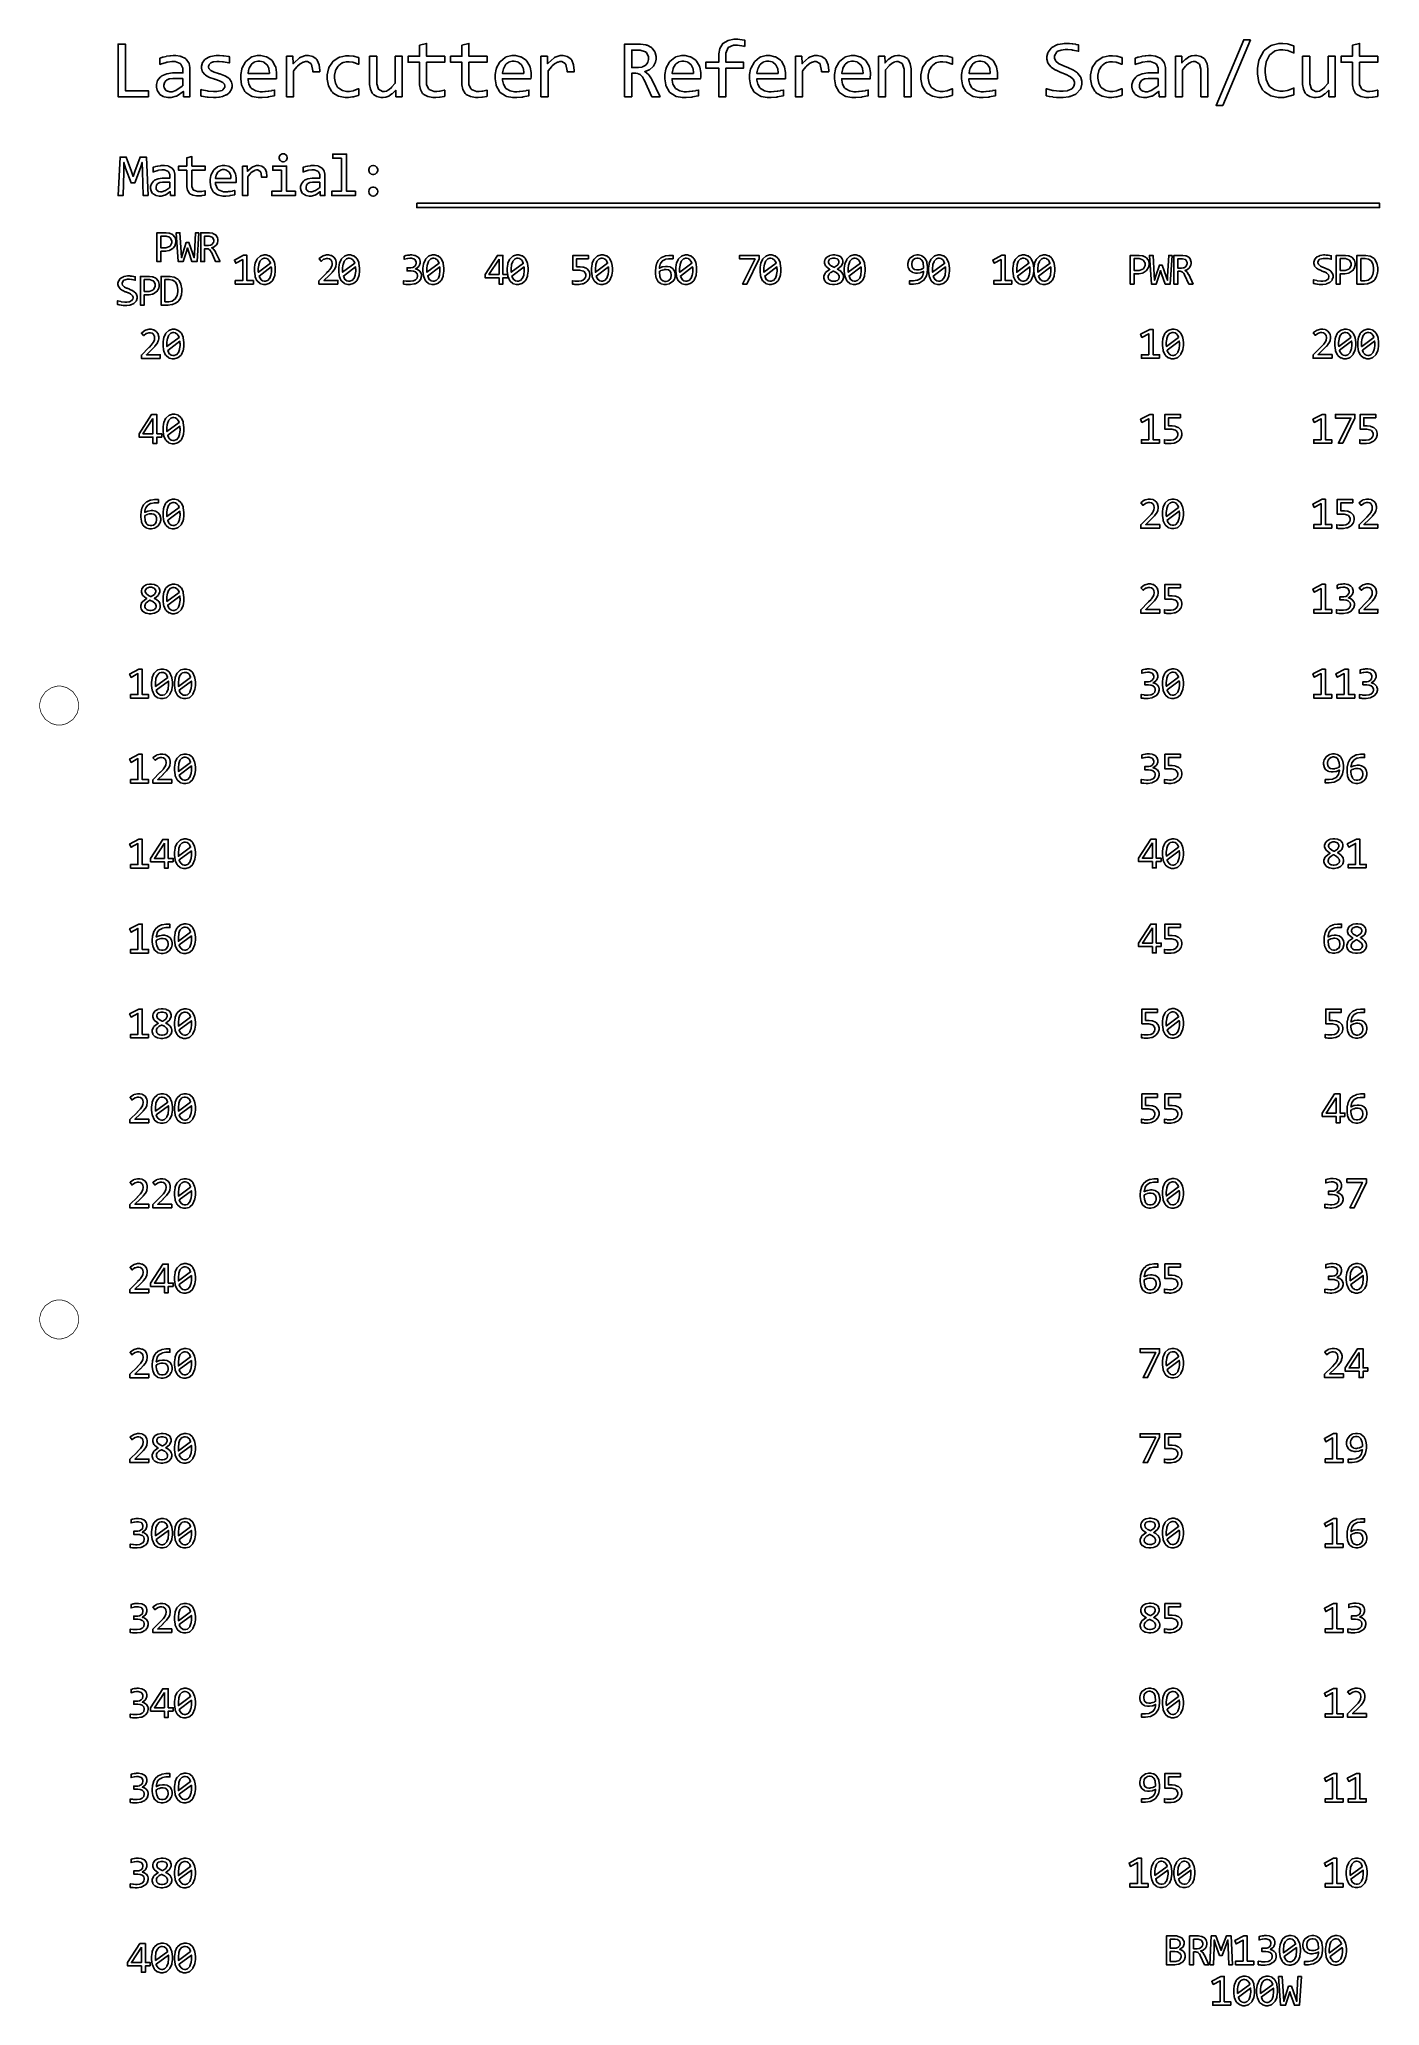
# Model space of a CAD drawing. Extents: x 0.4 to 7.8, y 0.3 to 11.2.
import ezdxf

# ---------------------------------------------------------------- set-up
doc = ezdxf.new("R2010")
doc.units = 0
doc.layers.get('0').update_dxf_attribs({"linetype": 'CONTINUOUS'})

msp = doc.modelspace()

# ---------------------------------------------------------------- linework, layer by layer
at = {"color": 9}
for points in [[(0.967719, 10.8854), (0.799425, 10.8854), (0.799425, 11.178), (0.839953, 11.178), (0.839953, 10.9194), (0.967719, 10.9194), (0.967719, 10.8854)], [(2.61094, 10.8886), (2.60872, 10.888), (2.58594, 10.8841), (2.58361, 10.8838), (2.58122, 10.8836), (2.56153, 10.8823), (2.55496, 10.8823), (2.54568, 10.8823), (2.51801, 10.887), (2.49533, 10.8982), (2.49186, 10.9013), (2.48839, 10.9046), (2.47624, 10.9257), (2.47108, 10.9516), (2.47108, 10.9602), (2.47108, 11.0774), (2.40815, 11.0774), (2.40815, 11.1101), (2.47108, 11.1101), (2.47108, 11.1719), (2.50999, 11.182), (2.50999, 11.1101), (2.61094, 11.1101), (2.61094, 11.0774), (2.50999, 11.0774), (2.50999, 10.9633), (2.50999, 10.9543), (2.52061, 10.9291), (2.52274, 10.927), (2.5249, 10.9251), (2.55181, 10.9152), (2.56082, 10.9152), (2.56668, 10.9152), (2.58214, 10.9165), (2.58431, 10.9168), (2.58643, 10.9171), (2.60861, 10.9216), (2.61094, 10.9222), (2.61094, 10.8886)], [(2.84619, 10.8886), (2.84397, 10.888), (2.82124, 10.8841), (2.8189, 10.8838), (2.81651, 10.8836), (2.79682, 10.8823), (2.79025, 10.8823), (2.78097, 10.8823), (2.75331, 10.887), (2.73058, 10.8982), (2.72711, 10.9013), (2.72364, 10.9046), (2.71149, 10.9257), (2.70632, 10.9516), (2.70632, 10.9602), (2.70632, 11.0774), (2.64344, 11.0774), (2.64344, 11.1101), (2.70632, 11.1101), (2.70632, 11.1719), (2.74528, 11.182), (2.74528, 11.1101), (2.84619, 11.1101), (2.84619, 11.0774), (2.74528, 11.0774), (2.74528, 10.9633), (2.74528, 10.9543), (2.75586, 10.9291), (2.75803, 10.927), (2.76014, 10.9251), (2.78706, 10.9152), (2.79606, 10.9152), (2.80192, 10.9152), (2.81739, 10.9165), (2.81956, 10.9168), (2.82167, 10.9171), (2.84386, 10.9216), (2.84619, 10.9222), (2.84619, 10.8886)], [(3.80556, 10.8854), (3.76058, 10.8854), (3.7169, 10.9789), (3.7161, 10.9807), (3.70768, 10.9955), (3.70687, 10.9966), (3.706, 10.9978), (3.69667, 11.0072), (3.69569, 11.0079), (3.69472, 11.0086), (3.68386, 11.0136), (3.68267, 11.0139), (3.68147, 11.0142), (3.67063, 11.0157), (3.66704, 11.0157), (3.64822, 11.0157), (3.64822, 10.8854), (3.6084, 10.8854), (3.6084, 11.178), (3.68674, 11.178), (3.69769, 11.178), (3.72749, 11.1733), (3.73058, 11.1723), (3.73361, 11.1714), (3.75863, 11.1584), (3.76058, 11.1567), (3.76253, 11.155), (3.77686, 11.1347), (3.77778, 11.1323), (3.77869, 11.1299), (3.78342, 11.1082), (3.78342, 11.101), (3.78342, 11.0945), (3.78, 11.077), (3.77935, 11.075), (3.77865, 11.073), (3.76861, 11.0545), (3.76731, 11.0528), (3.76594, 11.0512), (3.74957, 11.0368), (3.74761, 11.0356), (3.74567, 11.0344), (3.72325, 11.0254), (3.72076, 11.0248), (3.72276, 11.0241), (3.74013, 11.0117), (3.74154, 11.0099), (3.74294, 11.0081), (3.75771, 10.9847), (3.75922, 10.9817), (3.80556, 10.8854)], [(3.74175, 11.0976), (3.74175, 11.1064), (3.72944, 11.1308), (3.727, 11.1327), (3.72456, 11.1347), (3.69547, 11.1444), (3.68582, 11.1444), (3.64822, 11.1444), (3.64822, 11.0477), (3.68044, 11.0477), (3.68674, 11.0477), (3.70383, 11.0503), (3.70574, 11.0508), (3.70763, 11.0514), (3.72368, 11.0594), (3.72499, 11.0604), (3.72629, 11.0615), (3.7366, 11.0746), (3.73731, 11.0761), (3.73801, 11.0777), (3.74175, 11.0927), (3.74175, 11.0976)], [(4.27604, 11.1654), (4.27094, 11.1665), (4.23514, 11.1719), (4.22325, 11.1719), (4.21338, 11.1719), (4.18375, 11.1582), (4.17063, 11.1272), (4.17063, 11.1168), (4.17063, 11.0774), (4.2691, 11.0774), (4.2691, 11.045), (4.17063, 11.045), (4.17063, 10.8854), (4.13103, 10.8854), (4.13103, 11.045), (4.05875, 11.045), (4.05875, 11.0774), (4.13103, 11.0774), (4.13103, 11.1146), (4.13103, 11.1244), (4.13683, 11.1539), (4.1544, 11.1819), (4.18365, 11.1987), (4.21436, 11.2043), (4.22461, 11.2043), (4.23747, 11.2043), (4.27132, 11.1999), (4.27604, 11.1989), (4.27604, 11.1654)], [(6.146, 10.9646), (6.146, 10.9555), (6.13889, 10.9308), (6.13747, 10.9282), (6.13607, 10.9256), (6.11626, 10.9038), (6.11376, 10.902), (6.11122, 10.9003), (6.08068, 10.8874), (6.0771, 10.8866), (6.07351, 10.8857), (6.0409, 10.8814), (6.03006, 10.8814), (6.02419, 10.8814), (6.00868, 10.8822), (6.00678, 10.8823), (6.00489, 10.8824), (5.98643, 10.8843), (5.98465, 10.8846), (5.98286, 10.8848), (5.96625, 10.8874), (5.96474, 10.8876), (5.96317, 10.888), (5.94894, 10.8912), (5.94769, 10.8915), (5.94769, 10.93), (5.95047, 10.9289), (5.98182, 10.9207), (5.98529, 10.9201), (5.98876, 10.9195), (6.02192, 10.9166), (6.03299, 10.9166), (6.04113, 10.9166), (6.06337, 10.9189), (6.06565, 10.9194), (6.06793, 10.92), (6.08637, 10.9275), (6.08783, 10.9284), (6.08925, 10.9294), (6.09972, 10.9415), (6.10037, 10.9429), (6.10101, 10.9444), (6.10439, 10.9579), (6.10439, 10.9624), (6.10439, 10.9674), (6.09874, 10.9812), (6.09765, 10.9825), (6.09657, 10.984), (6.08225, 10.9965), (6.08046, 10.9976), (6.07867, 10.9987), (6.05811, 11.0088), (6.05583, 11.0097), (6.05354, 11.0106), (6.03022, 11.0201), (6.02783, 11.0211), (6.02544, 11.022), (6.0019, 11.0325), (5.99962, 11.0336), (5.99735, 11.0348), (5.97706, 11.0482), (5.97526, 11.0497), (5.97347, 11.0513), (5.95888, 11.0696), (5.95779, 11.0716), (5.95671, 11.0737), (5.95128, 11.0945), (5.95128, 11.1014), (5.95128, 11.1088), (5.95649, 11.1285), (5.95757, 11.1309), (5.95861, 11.1334), (5.97483, 11.1548), (5.97706, 11.1567), (5.97922, 11.1586), (6.00738, 11.1739), (6.01085, 11.175), (6.01426, 11.1762), (6.04878, 11.182), (6.06028, 11.182), (6.06424, 11.182), (6.07476, 11.1814), (6.07617, 11.1813), (6.07758, 11.1812), (6.09218, 11.1795), (6.09364, 11.1793), (6.09511, 11.1791), (6.10965, 11.1769), (6.11111, 11.1766), (6.11253, 11.1764), (6.12597, 11.1736), (6.12722, 11.1732), (6.12722, 11.1374), (6.12435, 11.1382), (6.0956, 11.1444), (6.09272, 11.1448), (6.08985, 11.1453), (6.067, 11.1475), (6.0594, 11.1475), (6.05197, 11.1475), (6.02968, 11.1446), (6.01172, 11.138), (6.00906, 11.1361), (6.00635, 11.1342), (5.99294, 11.1126), (5.99294, 11.1054), (5.99294, 11.1004), (5.99832, 11.0865), (5.9994, 11.0851), (6.00049, 11.0837), (6.01508, 11.071), (6.01687, 11.0698), (6.01867, 11.0687), (6.03901, 11.0585), (6.04129, 11.0575), (6.04357, 11.0566), (6.06706, 11.0473), (6.06944, 11.0463), (6.07183, 11.0454), (6.09517, 11.0348), (6.09744, 11.0336), (6.09972, 11.0324), (6.12028, 11.0187), (6.12207, 11.017), (6.12386, 11.0155), (6.13818, 10.997), (6.13926, 10.9948), (6.14035, 10.9927), (6.146, 10.9717), (6.146, 10.9646)], [(7.08029, 11.2017), (6.92681, 10.8373), (6.88965, 10.8373), (7.04318, 11.2017), (7.08029, 11.2017)], [(7.32183, 10.8964), (7.31597, 10.894), (7.26514, 10.8818), (7.24821, 10.8818), (7.23449, 10.8818), (7.19336, 10.8911), (7.15842, 10.9127), (7.15289, 10.9188), (7.14735, 10.925), (7.12799, 10.9648), (7.11974, 11.0125), (7.11974, 11.0284), (7.11974, 11.0443), (7.12733, 11.0873), (7.1289, 11.092), (7.13043, 11.0968), (7.15224, 11.1368), (7.15511, 11.1401), (7.15793, 11.1434), (7.19222, 11.169), (7.19629, 11.1708), (7.20031, 11.1726), (7.2379, 11.1815), (7.25043, 11.1815), (7.25988, 11.1815), (7.28532, 11.1785), (7.28825, 11.178), (7.29113, 11.1774), (7.31912, 11.1686), (7.32183, 11.1674), (7.32183, 11.1283), (7.31917, 11.1297), (7.29178, 11.1407), (7.28896, 11.1414), (7.28608, 11.1423), (7.26036, 11.1462), (7.25179, 11.1462), (7.2424, 11.1462), (7.21718, 11.1397), (7.21442, 11.1383), (7.21164, 11.137), (7.1881, 11.1184), (7.18619, 11.1159), (7.18425, 11.1136), (7.16932, 11.0837), (7.16829, 11.0801), (7.16721, 11.0767), (7.16206, 11.0432), (7.16206, 11.032), (7.16206, 11.0196), (7.16781, 10.9822), (7.18126, 10.9511), (7.18511, 10.9463), (7.18892, 10.9415), (7.21349, 10.9246), (7.24283, 10.9174), (7.25265, 10.9174), (7.26167, 10.9174), (7.28581, 10.921), (7.28868, 10.9217), (7.29156, 10.9224), (7.31917, 10.9327), (7.32183, 10.934), (7.32183, 10.8964)], [(7.78651, 10.8886), (7.78429, 10.888), (7.76156, 10.8841), (7.75922, 10.8838), (7.75683, 10.8836), (7.73714, 10.8823), (7.73058, 10.8823), (7.72131, 10.8823), (7.69362, 10.887), (7.6709, 10.8982), (7.66749, 10.9013), (7.66401, 10.9046), (7.65186, 10.9257), (7.64665, 10.9516), (7.64665, 10.9602), (7.64665, 11.0774), (7.58376, 11.0774), (7.58376, 11.1101), (7.64665, 11.1101), (7.64665, 11.1719), (7.6856, 11.182), (7.6856, 11.1101), (7.78651, 11.1101), (7.78651, 11.0774), (7.6856, 11.0774), (7.6856, 10.9633), (7.6856, 10.9543), (7.69618, 10.9291), (7.69835, 10.927), (7.70047, 10.9251), (7.72737, 10.9152), (7.73639, 10.9152), (7.74224, 10.9152), (7.75771, 10.9165), (7.75988, 10.9168), (7.76199, 10.9171), (7.78418, 10.9216), (7.78651, 10.9222), (7.78651, 10.8886)], [(1.16271, 10.8854), (1.16184, 10.9156), (1.15875, 10.9127), (1.1276, 10.8908), (1.12446, 10.8894), (1.12131, 10.8881), (1.09397, 10.8814), (1.08485, 10.8814), (1.07661, 10.8814), (1.0542, 10.8855), (1.05192, 10.8863), (1.04964, 10.8872), (1.03082, 10.8983), (1.02935, 10.8997), (1.02789, 10.9012), (1.01704, 10.9182), (1.01633, 10.9201), (1.01563, 10.9221), (1.01232, 10.9396), (1.01232, 10.9454), (1.01232, 10.953), (1.01855, 10.9755), (1.0332, 10.9951), (1.03738, 10.9982), (1.04156, 11.0015), (1.06863, 11.0127), (1.10107, 11.0175), (1.11193, 11.0175), (1.15848, 11.0175), (1.15848, 11.0372), (1.15848, 11.0451), (1.14784, 11.067), (1.14573, 11.069), (1.14355, 11.071), (1.11594, 11.081), (1.10677, 11.081), (1.09733, 11.081), (1.07227, 11.0775), (1.06917, 11.0768), (1.06608, 11.0761), (1.0344, 11.066), (1.03114, 11.0647), (1.03114, 11.0998), (1.03233, 11.1003), (1.04595, 11.1046), (1.04747, 11.105), (1.04899, 11.1055), (1.065, 11.1093), (1.06668, 11.1097), (1.06836, 11.11), (1.08588, 11.1126), (1.08773, 11.1128), (1.08952, 11.1131), (1.10482, 11.1142), (1.10992, 11.1142), (1.11909, 11.1142), (1.14383, 11.1104), (1.14659, 11.1097), (1.14931, 11.1089), (1.1722, 11.0976), (1.1741, 11.096), (1.176, 11.0945), (1.19054, 11.0753), (1.19157, 11.073), (1.19255, 11.0707), (1.19765, 11.0479), (1.19765, 11.0403), (1.19765, 10.8854), (1.16271, 10.8854)], [(1.43153, 10.9467), (1.43153, 10.9415), (1.42817, 10.9271), (1.42751, 10.9255), (1.42681, 10.9239), (1.41769, 10.9099), (1.41656, 10.9087), (1.41536, 10.9075), (1.40196, 10.8972), (1.40044, 10.8964), (1.39888, 10.8956), (1.38249, 10.8885), (1.38075, 10.8879), (1.37902, 10.8874), (1.36127, 10.8832), (1.35948, 10.883), (1.35764, 10.8828), (1.34288, 10.8814), (1.338, 10.8814), (1.32747, 10.8814), (1.2991, 10.8831), (1.2959, 10.8834), (1.2927, 10.8838), (1.26156, 10.8892), (1.25852, 10.8899), (1.25852, 10.9257), (1.26177, 10.9248), (1.29443, 10.9177), (1.29769, 10.9172), (1.30089, 10.9167), (1.32753, 10.9143), (1.33643, 10.9143), (1.34673, 10.9143), (1.37554, 10.9207), (1.37782, 10.9219), (1.38005, 10.9232), (1.39122, 10.9385), (1.39122, 10.9436), (1.39122, 10.9463), (1.38938, 10.9536), (1.389, 10.9544), (1.38862, 10.9552), (1.38232, 10.9628), (1.3814, 10.9635), (1.38043, 10.9643), (1.36589, 10.9719), (1.36393, 10.9727), (1.36198, 10.9735), (1.33529, 10.9825), (1.33192, 10.9835), (1.32937, 10.9842), (1.30588, 10.9926), (1.30377, 10.9935), (1.30159, 10.9945), (1.28315, 11.0059), (1.28158, 11.0072), (1.28, 11.0085), (1.26769, 11.0238), (1.26682, 11.0255), (1.2659, 11.0273), (1.26145, 11.0446), (1.26145, 11.0503), (1.26145, 11.0555), (1.26497, 11.0691), (1.26568, 11.071), (1.26638, 11.0729), (1.27892, 11.0902), (1.28071, 11.0917), (1.28244, 11.0934), (1.30615, 11.1066), (1.30914, 11.1076), (1.31212, 11.1087), (1.34343, 11.1142), (1.3539, 11.1142), (1.36122, 11.1142), (1.38048, 11.1128), (1.38319, 11.1126), (1.38585, 11.1124), (1.41385, 11.1082), (1.41678, 11.1076), (1.41678, 11.073), (1.41368, 11.0737), (1.3846, 11.0792), (1.38184, 11.0795), (1.37907, 11.0799), (1.35981, 11.0817), (1.35341, 11.0817), (1.34722, 11.0817), (1.33046, 11.0799), (1.32883, 11.0795), (1.32715, 11.0791), (1.31375, 11.0739), (1.31272, 11.0732), (1.31169, 11.0726), (1.30442, 11.0649), (1.30398, 11.064), (1.30349, 11.0632), (1.30127, 11.0554), (1.30127, 11.0528), (1.30127, 11.0501), (1.30311, 11.0427), (1.30349, 11.0419), (1.30387, 11.0411), (1.31114, 11.033), (1.31223, 11.0322), (1.31331, 11.0315), (1.32823, 11.0239), (1.33013, 11.0231), (1.33203, 11.0223), (1.35682, 11.0142), (1.35992, 11.0132), (1.36323, 11.0123), (1.39122, 11.002), (1.3935, 11.0009), (1.39572, 10.9999), (1.41422, 10.9881), (1.41564, 10.9868), (1.41704, 10.9855), (1.42714, 10.9708), (1.42774, 10.9691), (1.42833, 10.9675), (1.43153, 10.9519), (1.43153, 10.9467)], [(1.67865, 11.0097), (1.67865, 11.0062), (1.67844, 10.9967), (1.67844, 10.9958), (1.67839, 10.9948), (1.67779, 10.9861), (1.67774, 10.9852), (1.51997, 10.9852), (1.51997, 10.9777), (1.52474, 10.9548), (1.53597, 10.9353), (1.53922, 10.9322), (1.54243, 10.9291), (1.56267, 10.9185), (1.58669, 10.9138), (1.59472, 10.9138), (1.59961, 10.9138), (1.61274, 10.9144), (1.61442, 10.9145), (1.61604, 10.9147), (1.63189, 10.9166), (1.63346, 10.9168), (1.63499, 10.917), (1.64947, 10.9194), (1.65087, 10.9197), (1.65229, 10.92), (1.66536, 10.9231), (1.66656, 10.9234), (1.66656, 10.8915), (1.6639, 10.8908), (1.63385, 10.8848), (1.63053, 10.8843), (1.62717, 10.8838), (1.59864, 10.8814), (1.58914, 10.8814), (1.57671, 10.8814), (1.54292, 10.8879), (1.53944, 10.8892), (1.53597, 10.8906), (1.50743, 10.9094), (1.50521, 10.9118), (1.50299, 10.9143), (1.4866, 10.9447), (1.48551, 10.9483), (1.48443, 10.9519), (1.47922, 10.986), (1.47922, 10.9973), (1.47922, 11.0086), (1.48481, 11.0386), (1.48594, 11.0421), (1.48708, 11.0457), (1.50369, 11.0766), (1.50586, 11.0792), (1.50803, 11.0819), (1.53489, 11.1032), (1.53808, 11.1048), (1.54124, 11.1063), (1.57124, 11.1142), (1.58128, 11.1142), (1.59169, 11.1142), (1.6199, 11.108), (1.62294, 11.1068), (1.62592, 11.1056), (1.65132, 11.088), (1.65338, 11.0857), (1.65543, 11.0835), (1.67106, 11.0561), (1.67215, 11.0528), (1.67324, 11.0496), (1.67865, 11.0197), (1.67865, 11.0097)], [(1.63813, 11.0153), (1.63824, 11.0177), (1.63585, 11.0405), (1.63525, 11.0425), (1.63465, 11.0447), (1.62528, 11.0626), (1.62403, 11.064), (1.62278, 11.0655), (1.60732, 11.0771), (1.60547, 11.0779), (1.60357, 11.0788), (1.5855, 11.0831), (1.57949, 11.0831), (1.57363, 11.0831), (1.55794, 11.0789), (1.55621, 11.0781), (1.55442, 11.0773), (1.53933, 11.0658), (1.53808, 11.0642), (1.53678, 11.0628), (1.52653, 11.0449), (1.52576, 11.0428), (1.52496, 11.0407), (1.52012, 11.0177), (1.51997, 11.0153), (1.63813, 11.0153)], [(1.73329, 11.1101), (1.76888, 11.1101), (1.77001, 11.0687), (1.77333, 11.0727), (1.80593, 11.1016), (1.80914, 11.1034), (1.81239, 11.1052), (1.83931, 11.1142), (1.84831, 11.1142), (1.85596, 11.1142), (1.87896, 11.1085), (1.89817, 11.0953), (1.90115, 11.0915), (1.90414, 11.0878), (1.91439, 11.0635), (1.91812, 11.0318), (1.91792, 11.0244), (1.87853, 11.0244), (1.87864, 11.0293), (1.87136, 11.065), (1.86979, 11.0672), (1.86828, 11.0694), (1.84907, 11.0806), (1.84272, 11.0806), (1.83871, 11.0806), (1.82813, 11.0782), (1.82682, 11.0777), (1.82553, 11.0773), (1.8119, 11.0698), (1.81049, 11.0687), (1.80908, 11.0678), (1.79438, 11.0547), (1.79281, 11.0531), (1.79124, 11.0515), (1.77447, 11.0321), (1.77268, 11.0298), (1.77268, 10.8854), (1.73329, 10.8854), (1.73329, 11.1101)], [(2.13396, 10.8937), (2.1314, 10.8927), (2.10525, 10.8857), (2.1026, 10.8852), (2.09993, 10.8847), (2.07726, 10.8823), (2.06972, 10.8823), (2.05789, 10.8823), (2.02251, 10.8895), (1.99235, 10.9064), (1.98757, 10.9112), (1.98281, 10.916), (1.9661, 10.9467), (1.95893, 10.9833), (1.95893, 10.9956), (1.95893, 11.0077), (1.96582, 11.0403), (1.96724, 11.0439), (1.96858, 11.0475), (1.98796, 11.0784), (1.9905, 11.081), (1.993, 11.0836), (2.02285, 11.1034), (2.02632, 11.1048), (2.02974, 11.1062), (2.06153, 11.1132), (2.07215, 11.1132), (2.08029, 11.1132), (2.10226, 11.1112), (2.10482, 11.1108), (2.10732, 11.1104), (2.13163, 11.1037), (2.13396, 11.1028), (2.13396, 11.0656), (2.13151, 11.0669), (2.10667, 11.076), (2.10417, 11.0766), (2.10167, 11.0772), (2.08018, 11.0801), (2.07308, 11.0801), (2.06597, 11.0801), (2.04688, 11.0753), (2.04465, 11.0743), (2.04243, 11.0734), (2.02306, 11.0598), (2.02138, 11.058), (2.01969, 11.0562), (2.0064, 11.0344), (2.00549, 11.0318), (2.0045, 11.0292), (1.99968, 11.005), (1.99968, 10.9968), (1.99968, 10.988), (2.00456, 10.9613), (2.01606, 10.9392), (2.01938, 10.9358), (2.02268, 10.9325), (2.04303, 10.9207), (2.06651, 10.9156), (2.07437, 10.9156), (2.08203, 10.9156), (2.1026, 10.9186), (2.10508, 10.9192), (2.10758, 10.9198), (2.13163, 10.9288), (2.13396, 10.93), (2.13396, 10.8937)], [(2.37522, 10.8854), (2.34033, 10.8854), (2.33897, 10.9217), (2.33729, 10.9198), (2.32124, 10.9035), (2.31972, 10.9022), (2.31819, 10.901), (2.30328, 10.8907), (2.30181, 10.8899), (2.30029, 10.8892), (2.28521, 10.8837), (2.28369, 10.8834), (2.28217, 10.8831), (2.26904, 10.8814), (2.26471, 10.8814), (2.25706, 10.8814), (2.23421, 10.8865), (2.21522, 10.8984), (2.21229, 10.9018), (2.20931, 10.9052), (2.199, 10.9274), (2.19461, 10.9544), (2.19461, 10.9633), (2.19461, 11.1101), (2.23356, 11.1101), (2.23356, 10.9664), (2.23356, 10.9568), (2.24328, 10.9277), (2.26519, 10.9148), (2.27251, 10.9148), (2.27599, 10.9148), (2.28526, 10.9164), (2.2864, 10.9168), (2.28754, 10.9172), (2.29949, 10.9233), (2.30072, 10.9242), (2.30197, 10.9251), (2.31538, 10.937), (2.31685, 10.9385), (2.31825, 10.94), (2.33453, 10.9588), (2.33632, 10.961), (2.33632, 11.1101), (2.37522, 11.1101), (2.37522, 10.8854)], [(3.09017, 11.0097), (3.09017, 11.0062), (3.08996, 10.9967), (3.08996, 10.9958), (3.0899, 10.9948), (3.08931, 10.9861), (3.08925, 10.9852), (2.93147, 10.9852), (2.93147, 10.9777), (2.93631, 10.9548), (2.94754, 10.9353), (2.95074, 10.9322), (2.95394, 10.9291), (2.97424, 10.9185), (2.99821, 10.9138), (3.00624, 10.9138), (3.01112, 10.9138), (3.02425, 10.9144), (3.02593, 10.9145), (3.02756, 10.9147), (3.0434, 10.9166), (3.04497, 10.9168), (3.0465, 10.917), (3.06099, 10.9194), (3.06239, 10.9197), (3.06381, 10.92), (3.07688, 10.9231), (3.07807, 10.9234), (3.07807, 10.8915), (3.07542, 10.8908), (3.04542, 10.8848), (3.04204, 10.8843), (3.03868, 10.8838), (3.01014, 10.8814), (3.00065, 10.8814), (2.98822, 10.8814), (2.95443, 10.8879), (2.95096, 10.8892), (2.94749, 10.8906), (2.91894, 10.9094), (2.91672, 10.9118), (2.9145, 10.9143), (2.89811, 10.9447), (2.89703, 10.9483), (2.89594, 10.9519), (2.89079, 10.986), (2.89079, 10.9973), (2.89079, 11.0086), (2.89632, 11.0386), (2.89746, 11.0421), (2.8986, 11.0457), (2.91521, 11.0766), (2.91737, 11.0792), (2.91954, 11.0819), (2.9464, 11.1032), (2.9496, 11.1048), (2.95275, 11.1063), (2.98281, 11.1142), (2.99283, 11.1142), (3.00319, 11.1142), (3.03142, 11.108), (3.03444, 11.1068), (3.03743, 11.1056), (3.06282, 11.088), (3.06489, 11.0857), (3.06694, 11.0835), (3.08257, 11.0561), (3.08365, 11.0528), (3.08475, 11.0496), (3.09017, 11.0197), (3.09017, 11.0097)], [(3.04964, 11.0153), (3.04975, 11.0177), (3.04736, 11.0405), (3.04676, 11.0425), (3.04617, 11.0447), (3.03678, 11.0626), (3.03554, 11.064), (3.03429, 11.0655), (3.01882, 11.0771), (3.01699, 11.0779), (3.01508, 11.0788), (2.99701, 11.0831), (2.99104, 11.0831), (2.98519, 11.0831), (2.96951, 11.0789), (2.96778, 11.0781), (2.96599, 11.0773), (2.95085, 11.0658), (2.9496, 11.0642), (2.94829, 11.0628), (2.9381, 11.0449), (2.93733, 11.0428), (2.93653, 11.0407), (2.93164, 11.0177), (2.93147, 11.0153), (3.04964, 11.0153)], [(3.14481, 11.1101), (3.18039, 11.1101), (3.18153, 11.0687), (3.18485, 11.0727), (3.21744, 11.1016), (3.22071, 11.1034), (3.2239, 11.1052), (3.25088, 11.1142), (3.25988, 11.1142), (3.26753, 11.1142), (3.29047, 11.1085), (3.30968, 11.0953), (3.31267, 11.0915), (3.31565, 11.0878), (3.3259, 11.0635), (3.32964, 11.0318), (3.32943, 11.0244), (3.29004, 11.0244), (3.29015, 11.0293), (3.28288, 11.065), (3.28136, 11.0672), (3.27979, 11.0694), (3.26058, 11.0806), (3.25424, 11.0806), (3.25028, 11.0806), (3.23969, 11.0782), (3.23839, 11.0777), (3.23703, 11.0773), (3.22342, 11.0698), (3.222, 11.0687), (3.2206, 11.0678), (3.20589, 11.0547), (3.20437, 11.0531), (3.20281, 11.0515), (3.18599, 11.0321), (3.18419, 11.0298), (3.18419, 10.8854), (3.14481, 10.8854), (3.14481, 11.1101)], [(4.03119, 11.0097), (4.03119, 11.0062), (4.03093, 10.9967), (4.03093, 10.9958), (4.03087, 10.9948), (4.03033, 10.9861), (4.03028, 10.9852), (3.8725, 10.9852), (3.8725, 10.9777), (3.87728, 10.9548), (3.88851, 10.9353), (3.89176, 10.9322), (3.89497, 10.9291), (3.91521, 10.9185), (3.93924, 10.9138), (3.94726, 10.9138), (3.95215, 10.9138), (3.96528, 10.9144), (3.96696, 10.9145), (3.96858, 10.9147), (3.98443, 10.9166), (3.98594, 10.9168), (3.98747, 10.917), (4.00201, 10.9194), (4.00342, 10.9197), (4.00483, 10.92), (4.0179, 10.9231), (4.0191, 10.9234), (4.0191, 10.8915), (4.01644, 10.8908), (3.98639, 10.8848), (3.98307, 10.8843), (3.97971, 10.8838), (3.95117, 10.8814), (3.94168, 10.8814), (3.92925, 10.8814), (3.89546, 10.8879), (3.89199, 10.8892), (3.88851, 10.8906), (3.85997, 10.9094), (3.85775, 10.9118), (3.85553, 10.9143), (3.83908, 10.9447), (3.83806, 10.9483), (3.83697, 10.9519), (3.83176, 10.986), (3.83176, 10.9973), (3.83176, 11.0086), (3.83735, 11.0386), (3.83849, 11.0421), (3.83963, 11.0457), (3.85622, 11.0766), (3.8584, 11.0792), (3.86057, 11.0819), (3.88743, 11.1032), (3.89063, 11.1048), (3.89378, 11.1063), (3.92378, 11.1142), (3.93381, 11.1142), (3.94417, 11.1142), (3.97239, 11.108), (3.97542, 11.1068), (3.9784, 11.1056), (4.00379, 11.088), (4.00586, 11.0857), (4.00792, 11.0835), (4.0236, 11.0561), (4.02468, 11.0528), (4.02576, 11.0496), (4.03119, 11.0197), (4.03119, 11.0097)], [(3.99067, 11.0153), (3.99078, 11.0177), (3.98839, 11.0405), (3.98779, 11.0425), (3.98719, 11.0447), (3.97781, 11.0626), (3.97657, 11.064), (3.97532, 11.0655), (3.95985, 11.0771), (3.95801, 11.0779), (3.95611, 11.0788), (3.93804, 11.0831), (3.93201, 11.0831), (3.92617, 11.0831), (3.91049, 11.0789), (3.90875, 11.0781), (3.90696, 11.0773), (3.89187, 11.0658), (3.89063, 11.0642), (3.88932, 11.0628), (3.87907, 11.0449), (3.87831, 11.0428), (3.8775, 11.0407), (3.87267, 11.0177), (3.8725, 11.0153), (3.99067, 11.0153)], [(4.50168, 11.0097), (4.50168, 11.0062), (4.50146, 10.9967), (4.50146, 10.9958), (4.50142, 10.9948), (4.50082, 10.9861), (4.50076, 10.9852), (4.34299, 10.9852), (4.34299, 10.9777), (4.34782, 10.9548), (4.35906, 10.9353), (4.36225, 10.9322), (4.36546, 10.9291), (4.38574, 10.9185), (4.40972, 10.9138), (4.41775, 10.9138), (4.42264, 10.9138), (4.43576, 10.9144), (4.43744, 10.9145), (4.43907, 10.9147), (4.45492, 10.9166), (4.45649, 10.9168), (4.45801, 10.917), (4.4725, 10.9194), (4.4739, 10.9197), (4.47532, 10.92), (4.48839, 10.9231), (4.48958, 10.9234), (4.48958, 10.8915), (4.48693, 10.8908), (4.45692, 10.8848), (4.45356, 10.8843), (4.45019, 10.8838), (4.42165, 10.8814), (4.41217, 10.8814), (4.39974, 10.8814), (4.36594, 10.8879), (4.36247, 10.8892), (4.359, 10.8906), (4.33046, 10.9094), (4.32824, 10.9118), (4.32601, 10.9143), (4.30963, 10.9447), (4.30854, 10.9483), (4.30746, 10.9519), (4.30231, 10.986), (4.30231, 10.9973), (4.30231, 11.0086), (4.30783, 11.0386), (4.30897, 11.0421), (4.31011, 11.0457), (4.32671, 11.0766), (4.32889, 11.0792), (4.33106, 11.0819), (4.35792, 11.1032), (4.36111, 11.1048), (4.36426, 11.1063), (4.39432, 11.1142), (4.40435, 11.1142), (4.41471, 11.1142), (4.44293, 11.108), (4.44596, 11.1068), (4.44894, 11.1056), (4.47433, 11.088), (4.4764, 11.0857), (4.47846, 11.0835), (4.49408, 11.0561), (4.49517, 11.0528), (4.49625, 11.0496), (4.50168, 11.0197), (4.50168, 11.0097)], [(4.46121, 11.0153), (4.46132, 11.0177), (4.45888, 11.0405), (4.45828, 11.0425), (4.45768, 11.0447), (4.44835, 11.0626), (4.4471, 11.064), (4.44586, 11.0655), (4.43033, 11.0771), (4.4285, 11.0779), (4.4266, 11.0788), (4.40853, 11.0831), (4.40256, 11.0831), (4.39671, 11.0831), (4.38103, 11.0789), (4.37929, 11.0781), (4.3775, 11.0773), (4.36242, 11.0658), (4.36117, 11.0642), (4.35986, 11.0628), (4.34961, 11.0449), (4.34885, 11.0428), (4.34804, 11.0407), (4.34321, 11.0177), (4.34304, 11.0153), (4.46121, 11.0153)], [(4.55637, 11.1101), (4.5919, 11.1101), (4.59304, 11.0687), (4.59636, 11.0727), (4.62896, 11.1016), (4.63222, 11.1034), (4.63542, 11.1052), (4.66238, 11.1142), (4.67139, 11.1142), (4.67904, 11.1142), (4.70199, 11.1085), (4.72119, 11.0953), (4.72418, 11.0915), (4.72715, 11.0878), (4.73742, 11.0635), (4.74121, 11.0318), (4.741, 11.0244), (4.70161, 11.0244), (4.70171, 11.0293), (4.69439, 11.065), (4.69287, 11.0672), (4.69129, 11.0694), (4.67215, 11.0806), (4.66581, 11.0806), (4.66178, 11.0806), (4.65121, 11.0782), (4.6499, 11.0777), (4.6486, 11.0773), (4.63499, 11.0698), (4.63357, 11.0687), (4.63217, 11.0678), (4.6174, 11.0547), (4.61589, 11.0531), (4.61431, 11.0515), (4.59754, 11.0321), (4.59576, 11.0298), (4.59576, 10.8854), (4.55637, 10.8854), (4.55637, 11.1101)], [(4.97222, 11.0097), (4.97222, 11.0062), (4.97194, 10.9967), (4.97194, 10.9958), (4.9719, 10.9948), (4.97136, 10.9861), (4.97131, 10.9852), (4.81353, 10.9852), (4.81353, 10.9777), (4.81831, 10.9548), (4.82954, 10.9353), (4.83274, 10.9322), (4.83594, 10.9291), (4.85622, 10.9185), (4.88021, 10.9138), (4.88824, 10.9138), (4.89312, 10.9138), (4.90625, 10.9144), (4.90793, 10.9145), (4.90956, 10.9147), (4.9254, 10.9166), (4.92697, 10.9168), (4.9285, 10.917), (4.94303, 10.9194), (4.94444, 10.9197), (4.94586, 10.92), (4.95893, 10.9231), (4.96013, 10.9234), (4.96013, 10.8915), (4.95747, 10.8908), (4.9274, 10.8848), (4.92404, 10.8843), (4.92074, 10.8838), (4.89214, 10.8814), (4.88265, 10.8814), (4.87022, 10.8814), (4.83643, 10.8879), (4.83301, 10.8892), (4.82954, 10.8906), (4.80094, 10.9094), (4.79872, 10.9118), (4.7965, 10.9143), (4.78011, 10.9447), (4.77903, 10.9483), (4.77794, 10.9519), (4.77279, 10.986), (4.77279, 10.9973), (4.77279, 11.0086), (4.77838, 11.0386), (4.77951, 11.0421), (4.78065, 11.0457), (4.79725, 11.0766), (4.79943, 11.0792), (4.8016, 11.0819), (4.82844, 11.1032), (4.83165, 11.1048), (4.83479, 11.1063), (4.86481, 11.1142), (4.87483, 11.1142), (4.88519, 11.1142), (4.91342, 11.108), (4.91644, 11.1068), (4.91943, 11.1056), (4.94482, 11.088), (4.94689, 11.0857), (4.94894, 11.0835), (4.96463, 11.0561), (4.96571, 11.0528), (4.96674, 11.0496), (4.97217, 11.0197), (4.97217, 11.0097), (4.97222, 11.0097)], [(4.93169, 11.0153), (4.93181, 11.0177), (4.92936, 11.0405), (4.92876, 11.0425), (4.92817, 11.0447), (4.91883, 11.0626), (4.91758, 11.064), (4.91635, 11.0655), (4.90088, 11.0771), (4.89903, 11.0779), (4.89714, 11.0788), (4.87907, 11.0831), (4.87304, 11.0831), (4.86719, 11.0831), (4.85151, 11.0789), (4.84978, 11.0781), (4.84799, 11.0773), (4.8329, 11.0658), (4.83165, 11.0642), (4.83035, 11.0628), (4.8201, 11.0449), (4.81933, 11.0428), (4.81853, 11.0407), (4.81369, 11.0177), (4.81353, 11.0153), (4.93169, 11.0153)], [(5.01768, 11.1101), (5.05236, 11.1101), (5.05393, 11.0738), (5.05556, 11.0758), (5.0714, 11.0918), (5.07297, 11.0931), (5.07449, 11.0944), (5.08942, 11.1049), (5.09088, 11.1056), (5.09233, 11.1064), (5.10742, 11.1119), (5.109, 11.1121), (5.11051, 11.1125), (5.12358, 11.1142), (5.12799, 11.1142), (5.13558, 11.1142), (5.15842, 11.109), (5.1774, 11.097), (5.18039, 11.0935), (5.18338, 11.0902), (5.19379, 11.068), (5.19829, 11.041), (5.19829, 11.032), (5.19829, 10.8854), (5.15935, 10.8854), (5.15935, 11.0289), (5.15935, 11.0386), (5.1511, 11.0658), (5.14947, 11.0678), (5.14779, 11.07), (5.12706, 11.0806), (5.12017, 11.0806), (5.11664, 11.0806), (5.10721, 11.0787), (5.10607, 11.0783), (5.10493, 11.078), (5.09315, 11.0719), (5.09196, 11.071), (5.09071, 11.0702), (5.07731, 11.0584), (5.07585, 11.0569), (5.07443, 11.0554), (5.05843, 11.0367), (5.05664, 11.0344), (5.05664, 10.8854), (5.01768, 10.8854), (5.01768, 11.1101)], [(5.42746, 10.8937), (5.42492, 10.8927), (5.39882, 10.8857), (5.39615, 10.8852), (5.3935, 10.8847), (5.37082, 10.8823), (5.36328, 10.8823), (5.35146, 10.8823), (5.31608, 10.8895), (5.28592, 10.9064), (5.28114, 10.9112), (5.27636, 10.916), (5.25965, 10.9467), (5.2525, 10.9833), (5.2525, 10.9956), (5.2525, 11.0077), (5.25933, 11.0403), (5.26074, 11.0439), (5.2621, 11.0475), (5.28153, 11.0784), (5.28401, 11.081), (5.28651, 11.0836), (5.31635, 11.1034), (5.31982, 11.1048), (5.32329, 11.1062), (5.35508, 11.1132), (5.36572, 11.1132), (5.37386, 11.1132), (5.39583, 11.1112), (5.39839, 11.1108), (5.40088, 11.1104), (5.42513, 11.1037), (5.42746, 11.1028), (5.42746, 11.0656), (5.42503, 11.0669), (5.40022, 11.076), (5.39774, 11.0766), (5.39524, 11.0772), (5.37375, 11.0801), (5.3666, 11.0801), (5.35949, 11.0801), (5.34044, 11.0753), (5.33822, 11.0743), (5.33599, 11.0734), (5.31657, 11.0598), (5.31494, 11.058), (5.31326, 11.0562), (5.29997, 11.0344), (5.29904, 11.0318), (5.29807, 11.0292), (5.29318, 11.005), (5.29318, 10.9968), (5.29318, 10.988), (5.29807, 10.9613), (5.30957, 10.9392), (5.31288, 10.9358), (5.31619, 10.9325), (5.33658, 10.9207), (5.36008, 10.9156), (5.36794, 10.9156), (5.3756, 10.9156), (5.39611, 10.9186), (5.3986, 10.9192), (5.4011, 10.9198), (5.42513, 10.9288), (5.42746, 10.93), (5.42746, 10.8937)], [(5.67796, 11.0097), (5.67796, 11.0062), (5.67774, 10.9967), (5.67774, 10.9958), (5.67768, 10.9948), (5.67708, 10.9861), (5.67703, 10.9852), (5.51926, 10.9852), (5.51926, 10.9777), (5.52408, 10.9548), (5.53532, 10.9353), (5.53851, 10.9322), (5.54172, 10.9291), (5.56201, 10.9185), (5.58599, 10.9138), (5.59403, 10.9138), (5.5989, 10.9138), (5.61203, 10.9144), (5.61372, 10.9145), (5.61535, 10.9147), (5.63118, 10.9166), (5.63276, 10.9168), (5.63428, 10.917), (5.64876, 10.9194), (5.65018, 10.9197), (5.65158, 10.92), (5.66465, 10.9231), (5.66585, 10.9234), (5.66585, 10.8915), (5.66319, 10.8908), (5.63319, 10.8848), (5.62983, 10.8843), (5.62646, 10.8838), (5.59793, 10.8814), (5.58843, 10.8814), (5.57601, 10.8814), (5.54221, 10.8879), (5.53874, 10.8892), (5.53526, 10.8906), (5.50672, 10.9094), (5.5045, 10.9118), (5.50228, 10.9143), (5.48589, 10.9447), (5.48481, 10.9483), (5.48372, 10.9519), (5.47857, 10.986), (5.47857, 10.9973), (5.47857, 11.0086), (5.4841, 11.0386), (5.48525, 11.0421), (5.48639, 11.0457), (5.50299, 11.0766), (5.50515, 11.0792), (5.50732, 11.0819), (5.53418, 11.1032), (5.53738, 11.1048), (5.54053, 11.1063), (5.57058, 11.1142), (5.58062, 11.1142), (5.59099, 11.1142), (5.61919, 11.108), (5.62224, 11.1068), (5.62522, 11.1056), (5.65061, 11.088), (5.65267, 11.0857), (5.65474, 11.0835), (5.67036, 11.0561), (5.67144, 11.0528), (5.67253, 11.0496), (5.67796, 11.0197), (5.67796, 11.0097)], [(5.63747, 11.0153), (5.63758, 11.0177), (5.63514, 11.0405), (5.63456, 11.0425), (5.63396, 11.0447), (5.62462, 11.0626), (5.62337, 11.064), (5.62213, 11.0655), (5.60661, 11.0771), (5.60476, 11.0779), (5.60286, 11.0788), (5.58479, 11.0831), (5.57883, 11.0831), (5.57297, 11.0831), (5.55729, 11.0789), (5.55556, 11.0781), (5.55376, 11.0773), (5.53868, 11.0658), (5.53743, 11.0642), (5.53614, 11.0628), (5.52588, 11.0449), (5.52512, 11.0428), (5.52431, 11.0407), (5.51947, 11.0177), (5.51932, 11.0153), (5.63747, 11.0153)], [(6.36849, 10.8937), (6.36594, 10.8927), (6.33985, 10.8857), (6.33718, 10.8852), (6.33453, 10.8847), (6.31179, 10.8823), (6.30425, 10.8823), (6.29243, 10.8823), (6.25711, 10.8895), (6.22694, 10.9064), (6.22217, 10.9112), (6.21739, 10.916), (6.20068, 10.9467), (6.19353, 10.9833), (6.19353, 10.9956), (6.19353, 11.0077), (6.20036, 11.0403), (6.20176, 11.0439), (6.20313, 11.0475), (6.22254, 11.0784), (6.22504, 11.081), (6.22754, 11.0836), (6.25738, 11.1034), (6.26085, 11.1048), (6.26432, 11.1062), (6.29611, 11.1132), (6.30675, 11.1132), (6.31489, 11.1132), (6.33686, 11.1112), (6.33942, 11.1108), (6.3419, 11.1104), (6.36615, 11.1037), (6.36849, 11.1028), (6.36849, 11.0656), (6.36604, 11.0669), (6.34125, 11.076), (6.33876, 11.0766), (6.33621, 11.0772), (6.31472, 11.0801), (6.30761, 11.0801), (6.30051, 11.0801), (6.28142, 11.0753), (6.27919, 11.0743), (6.27696, 11.0734), (6.2576, 11.0598), (6.25592, 11.058), (6.25424, 11.0562), (6.241, 11.0344), (6.24007, 11.0318), (6.2391, 11.0292), (6.23421, 11.005), (6.23421, 10.9968), (6.23421, 10.988), (6.2391, 10.9613), (6.2506, 10.9392), (6.2539, 10.9358), (6.25722, 10.9325), (6.27761, 10.9207), (6.30111, 10.9156), (6.30897, 10.9156), (6.31663, 10.9156), (6.33713, 10.9186), (6.33963, 10.9192), (6.34212, 10.9198), (6.36615, 10.9288), (6.36849, 10.93), (6.36849, 10.8937)], [(6.57357, 10.8854), (6.57264, 10.9156), (6.56956, 10.9127), (6.53842, 10.8908), (6.53526, 10.8894), (6.53212, 10.8881), (6.50478, 10.8814), (6.49567, 10.8814), (6.48742, 10.8814), (6.46506, 10.8855), (6.46278, 10.8863), (6.4605, 10.8872), (6.44163, 10.8983), (6.44015, 10.8997), (6.43869, 10.9012), (6.4279, 10.9182), (6.42719, 10.9201), (6.42649, 10.9221), (6.42318, 10.9396), (6.42318, 10.9454), (6.42318, 10.953), (6.42942, 10.9755), (6.44407, 10.9951), (6.44824, 10.9982), (6.45242, 11.0015), (6.47944, 11.0127), (6.51188, 11.0175), (6.52274, 11.0175), (6.56928, 11.0175), (6.56928, 11.0372), (6.56928, 11.0451), (6.55865, 11.067), (6.55653, 11.069), (6.55436, 11.071), (6.52675, 11.081), (6.51758, 11.081), (6.50814, 11.081), (6.48307, 11.0775), (6.47999, 11.0768), (6.47689, 11.0761), (6.44521, 11.066), (6.44194, 11.0647), (6.44194, 11.0998), (6.44314, 11.1003), (6.45676, 11.1046), (6.45828, 11.105), (6.45979, 11.1055), (6.47586, 11.1093), (6.47754, 11.1097), (6.47922, 11.11), (6.49675, 11.1126), (6.49858, 11.1128), (6.50038, 11.1131), (6.51563, 11.1142), (6.52072, 11.1142), (6.52989, 11.1142), (6.55469, 11.1104), (6.55746, 11.1097), (6.56017, 11.1089), (6.58306, 11.0976), (6.58496, 11.096), (6.58686, 11.0945), (6.6014, 11.0753), (6.60243, 11.073), (6.6034, 11.0707), (6.60846, 11.0479), (6.60846, 11.0403), (6.60846, 10.8854), (6.57357, 10.8854)], [(6.66444, 11.1101), (6.69917, 11.1101), (6.70068, 11.0738), (6.70231, 11.0758), (6.71815, 11.0918), (6.71972, 11.0931), (6.72125, 11.0944), (6.73617, 11.1049), (6.73763, 11.1056), (6.7391, 11.1064), (6.75418, 11.1119), (6.75575, 11.1121), (6.75726, 11.1125), (6.7704, 11.1142), (6.77479, 11.1142), (6.78239, 11.1142), (6.80518, 11.109), (6.82417, 11.097), (6.82715, 11.0935), (6.83014, 11.0902), (6.84056, 11.068), (6.84506, 11.041), (6.84506, 11.032), (6.84506, 10.8854), (6.8061, 10.8854), (6.8061, 11.0289), (6.8061, 11.0386), (6.7979, 11.0658), (6.79628, 11.0678), (6.7946, 11.07), (6.77382, 11.0806), (6.76693, 11.0806), (6.7634, 11.0806), (6.75401, 11.0787), (6.75288, 11.0783), (6.75174, 11.078), (6.73996, 11.0719), (6.73876, 11.071), (6.73753, 11.0702), (6.72407, 11.0584), (6.72265, 11.0569), (6.72119, 11.0554), (6.70518, 11.0367), (6.7034, 11.0344), (6.7034, 10.8854), (6.66444, 10.8854), (6.66444, 11.1101)], [(7.55083, 10.8854), (7.5159, 10.8854), (7.51454, 10.9217), (7.51286, 10.9198), (7.49685, 10.9035), (7.49533, 10.9022), (7.49382, 10.901), (7.47889, 10.8907), (7.47743, 10.8899), (7.47592, 10.8892), (7.46083, 10.8837), (7.45931, 10.8834), (7.45779, 10.8831), (7.44461, 10.8814), (7.44026, 10.8814), (7.43261, 10.8814), (7.40983, 10.8865), (7.39085, 10.8984), (7.38792, 10.9018), (7.38493, 10.9052), (7.37463, 10.9274), (7.37022, 10.9544), (7.37022, 10.9633), (7.37022, 11.1101), (7.40918, 11.1101), (7.40918, 10.9664), (7.40918, 10.9568), (7.41889, 10.9277), (7.44075, 10.9148), (7.44808, 10.9148), (7.45156, 10.9148), (7.46083, 10.9164), (7.46197, 10.9168), (7.46311, 10.9172), (7.47504, 10.9233), (7.47629, 10.9242), (7.47754, 10.9251), (7.491, 10.937), (7.4924, 10.9385), (7.49382, 10.94), (7.5101, 10.9588), (7.51187, 10.961), (7.51187, 11.1101), (7.55083, 11.1101), (7.55083, 10.8854)], [(1.15848, 10.9877), (1.109, 10.9877), (1.1027, 10.9877), (1.08567, 10.9853), (1.08393, 10.9848), (1.08214, 10.9843), (1.06776, 10.9774), (1.06668, 10.9765), (1.06554, 10.9756), (1.05718, 10.9648), (1.05664, 10.9635), (1.0561, 10.9623), (1.05349, 10.9506), (1.05349, 10.9467), (1.05349, 10.9436), (1.05512, 10.9352), (1.0555, 10.9342), (1.05583, 10.9333), (1.06125, 10.9245), (1.06201, 10.9237), (1.06272, 10.923), (1.07243, 10.917), (1.07362, 10.9166), (1.07482, 10.9161), (1.08702, 10.9138), (1.09109, 10.9138), (1.09874, 10.9138), (1.11887, 10.9206), (1.12174, 10.9219), (1.12462, 10.9233), (1.15522, 10.9449), (1.15848, 10.9479), (1.15848, 10.9877)], [(6.56928, 10.9877), (6.51986, 10.9877), (6.51357, 10.9877), (6.49653, 10.9853), (6.49479, 10.9848), (6.493, 10.9843), (6.47863, 10.9774), (6.47754, 10.9765), (6.4764, 10.9756), (6.46799, 10.9648), (6.46744, 10.9635), (6.4669, 10.9623), (6.46436, 10.9506), (6.46436, 10.9467), (6.46436, 10.9436), (6.46599, 10.9352), (6.46636, 10.9342), (6.46669, 10.9333), (6.47206, 10.9245), (6.47282, 10.9237), (6.47353, 10.923), (6.48329, 10.917), (6.48449, 10.9166), (6.48568, 10.9161), (6.49789, 10.9138), (6.50196, 10.9138), (6.5096, 10.9138), (6.52974, 10.9206), (6.53261, 10.9219), (6.53549, 10.9233), (6.56608, 10.9449), (6.56928, 10.9479), (6.56928, 10.9877)], [(0.966743, 10.3378), (0.938422, 10.3378), (0.93419, 10.4705), (0.9324, 10.5214), (0.922472, 10.4918), (0.89106, 10.4072), (0.871039, 10.4072), (0.841092, 10.4886), (0.831164, 10.5214), (0.830513, 10.4682), (0.826768, 10.3378), (0.799425, 10.3378), (0.809842, 10.5506), (0.844185, 10.5506), (0.872831, 10.4705), (0.882107, 10.4435), (0.89106, 10.4705), (0.921169, 10.5506), (0.956489, 10.5506), (0.966743, 10.3378)], [(1.08892, 10.3378), (1.08827, 10.3598), (1.08605, 10.3576), (1.06337, 10.3417), (1.06109, 10.3408), (1.05881, 10.3398), (1.0389, 10.3349), (1.03228, 10.3349), (1.02626, 10.3349), (1.00998, 10.3379), (1.00836, 10.3385), (1.00667, 10.3391), (0.993001, 10.3472), (0.991917, 10.3482), (0.990831, 10.3493), (0.982964, 10.3617), (0.982476, 10.3631), (0.981988, 10.3645), (0.979546, 10.3772), (0.979546, 10.3815), (0.979546, 10.3869), (0.984104, 10.4034), (0.994738, 10.4176), (0.997775, 10.4199), (1.00081, 10.4222), (1.02051, 10.4304), (1.04411, 10.4339), (1.05198, 10.4339), (1.08583, 10.4339), (1.08583, 10.4482), (1.08583, 10.454), (1.07807, 10.4699), (1.07655, 10.4713), (1.07498, 10.4728), (1.0549, 10.4801), (1.04823, 10.4801), (1.0414, 10.4801), (1.02311, 10.4775), (1.02089, 10.477), (1.01866, 10.4765), (0.995606, 10.4692), (0.993218, 10.4682), (0.993218, 10.4938), (0.994086, 10.4941), (1.00402, 10.4972), (1.0051, 10.4975), (1.00618, 10.4978), (1.01785, 10.5007), (1.0191, 10.5009), (1.02029, 10.5012), (1.03304, 10.5031), (1.0344, 10.5032), (1.0357, 10.5034), (1.04677, 10.5042), (1.05051, 10.5042), (1.05718, 10.5042), (1.0752, 10.5015), (1.0772, 10.5009), (1.07916, 10.5004), (1.09587, 10.4921), (1.09722, 10.491), (1.09858, 10.4899), (1.10916, 10.4759), (1.10992, 10.4742), (1.11062, 10.4725), (1.11431, 10.456), (1.11431, 10.4505), (1.11431, 10.3378), (1.08892, 10.3378)], [(1.28201, 10.3401), (1.28038, 10.3397), (1.26383, 10.3369), (1.26215, 10.3367), (1.26042, 10.3365), (1.24609, 10.3356), (1.24132, 10.3356), (1.23459, 10.3356), (1.21446, 10.339), (1.19792, 10.3471), (1.19542, 10.3494), (1.19287, 10.3517), (1.18403, 10.3671), (1.18028, 10.386), (1.18028, 10.3922), (1.18028, 10.4775), (1.13455, 10.4775), (1.13455, 10.5013), (1.18028, 10.5013), (1.18028, 10.5462), (1.2086, 10.5535), (1.2086, 10.5013), (1.28201, 10.5013), (1.28201, 10.4775), (1.2086, 10.4775), (1.2086, 10.3945), (1.2086, 10.3879), (1.21631, 10.3696), (1.21788, 10.3681), (1.21946, 10.3667), (1.23899, 10.3595), (1.24555, 10.3595), (1.24978, 10.3595), (1.26107, 10.3605), (1.26264, 10.3606), (1.26416, 10.3608), (1.28033, 10.3641), (1.28201, 10.3645), (1.28201, 10.3401)], [(1.45475, 10.4282), (1.45475, 10.4257), (1.45458, 10.4188), (1.45458, 10.4181), (1.45454, 10.4174), (1.45415, 10.411), (1.4541, 10.4104), (1.33936, 10.4104), (1.33936, 10.4008), (1.35102, 10.3741), (1.35335, 10.3718), (1.35569, 10.3696), (1.38417, 10.3585), (1.39372, 10.3585), (1.39729, 10.3585), (1.40685, 10.3589), (1.40804, 10.359), (1.40924, 10.3591), (1.42074, 10.3605), (1.42188, 10.3606), (1.42296, 10.3608), (1.43354, 10.3626), (1.43457, 10.3627), (1.4356, 10.363), (1.4451, 10.3653), (1.44596, 10.3655), (1.44596, 10.3422), (1.44401, 10.3417), (1.42219, 10.3373), (1.41976, 10.337), (1.41732, 10.3367), (1.39654, 10.3349), (1.38965, 10.3349), (1.38059, 10.3349), (1.35601, 10.3397), (1.35352, 10.3406), (1.35097, 10.3416), (1.33024, 10.3553), (1.32861, 10.357), (1.32699, 10.3589), (1.31505, 10.381), (1.31429, 10.3836), (1.31353, 10.3862), (1.30973, 10.411), (1.30973, 10.4192), (1.30973, 10.4274), (1.3138, 10.4492), (1.31462, 10.4518), (1.31543, 10.4544), (1.32753, 10.4769), (1.3291, 10.4788), (1.33068, 10.4807), (1.35021, 10.4962), (1.35254, 10.4973), (1.35482, 10.4985), (1.37663, 10.5042), (1.38395, 10.5042), (1.3915, 10.5042), (1.412, 10.4997), (1.41422, 10.4988), (1.41639, 10.4979), (1.43485, 10.4852), (1.43636, 10.4835), (1.43788, 10.4819), (1.44928, 10.462), (1.45003, 10.4596), (1.45079, 10.4573), (1.45475, 10.4354), (1.45475, 10.4282)], [(1.42529, 10.4322), (1.42535, 10.4341), (1.42361, 10.4506), (1.42318, 10.4521), (1.42275, 10.4536), (1.41596, 10.4666), (1.41504, 10.4677), (1.41411, 10.4688), (1.40289, 10.4772), (1.40153, 10.4778), (1.40018, 10.4785), (1.38699, 10.4816), (1.38265, 10.4816), (1.37842, 10.4816), (1.36697, 10.4786), (1.36572, 10.478), (1.36442, 10.4774), (1.35346, 10.469), (1.35254, 10.4679), (1.35162, 10.4668), (1.34413, 10.4538), (1.34359, 10.4523), (1.34299, 10.4507), (1.33946, 10.4341), (1.33936, 10.4322), (1.42529, 10.4322)], [(1.48981, 10.5013), (1.51568, 10.5013), (1.5165, 10.4711), (1.51888, 10.4741), (1.54264, 10.4951), (1.54497, 10.4964), (1.54731, 10.4977), (1.56689, 10.5042), (1.57346, 10.5042), (1.579, 10.5042), (1.59576, 10.5001), (1.60969, 10.4905), (1.61188, 10.4877), (1.61404, 10.485), (1.62147, 10.4673), (1.62424, 10.4443), (1.62408, 10.4389), (1.59543, 10.4389), (1.59549, 10.4425), (1.59022, 10.4684), (1.58908, 10.47), (1.58794, 10.4716), (1.574, 10.4798), (1.56939, 10.4798), (1.56646, 10.4798), (1.55881, 10.478), (1.55783, 10.4777), (1.55686, 10.4773), (1.54699, 10.4719), (1.54596, 10.4711), (1.54492, 10.4704), (1.53424, 10.4609), (1.5331, 10.4597), (1.53196, 10.4586), (1.51975, 10.4445), (1.51844, 10.4428), (1.51844, 10.3378), (1.48981, 10.3378), (1.48981, 10.5013)], [(1.70518, 10.4778), (1.65685, 10.4778), (1.65685, 10.5013), (1.73383, 10.5013), (1.73383, 10.3614), (1.7825, 10.3614), (1.7825, 10.3378), (1.65147, 10.3378), (1.65147, 10.3614), (1.70518, 10.3614), (1.70518, 10.4778)], [(1.71511, 10.5698), (1.71729, 10.5698), (1.72319, 10.5683), (1.7239, 10.568), (1.72456, 10.5677), (1.73042, 10.5638), (1.7309, 10.5633), (1.73139, 10.5628), (1.73535, 10.5568), (1.73562, 10.5561), (1.73589, 10.5554), (1.73742, 10.5495), (1.73742, 10.5475), (1.73742, 10.5454), (1.73589, 10.5396), (1.73562, 10.5388), (1.73535, 10.5382), (1.73139, 10.5322), (1.7309, 10.5317), (1.73042, 10.5312), (1.72456, 10.5271), (1.7239, 10.5268), (1.72319, 10.5265), (1.71713, 10.5252), (1.71511, 10.5252), (1.71289, 10.5252), (1.70697, 10.5265), (1.70632, 10.5268), (1.70563, 10.5271), (1.69965, 10.5312), (1.69917, 10.5317), (1.69868, 10.5322), (1.69472, 10.5382), (1.69444, 10.5388), (1.69417, 10.5396), (1.69282, 10.5455), (1.69282, 10.5475), (1.69282, 10.5496), (1.69417, 10.5554), (1.69444, 10.5561), (1.69472, 10.5568), (1.69868, 10.5628), (1.69917, 10.5633), (1.69965, 10.5638), (1.70563, 10.5677), (1.70632, 10.568), (1.70697, 10.5683), (1.71306, 10.5698), (1.71511, 10.5698)], [(1.92096, 10.3378), (1.92031, 10.3598), (1.91808, 10.3576), (1.8954, 10.3417), (1.89312, 10.3408), (1.89085, 10.3398), (1.87093, 10.3349), (1.86431, 10.3349), (1.85829, 10.3349), (1.84201, 10.3379), (1.84039, 10.3385), (1.83871, 10.3391), (1.82503, 10.3472), (1.82394, 10.3482), (1.82286, 10.3493), (1.815, 10.3617), (1.81451, 10.3631), (1.81401, 10.3645), (1.81158, 10.3772), (1.81158, 10.3815), (1.81158, 10.3869), (1.81614, 10.4034), (1.82676, 10.4176), (1.82981, 10.4199), (1.83285, 10.4222), (1.85254, 10.4304), (1.87614, 10.4339), (1.884, 10.4339), (1.91786, 10.4339), (1.91786, 10.4482), (1.91786, 10.454), (1.9101, 10.4699), (1.90858, 10.4713), (1.90701, 10.4728), (1.88693, 10.4801), (1.88026, 10.4801), (1.87343, 10.4801), (1.85514, 10.4775), (1.85292, 10.477), (1.85069, 10.4765), (1.82764, 10.4692), (1.82525, 10.4682), (1.82525, 10.4938), (1.82611, 10.4941), (1.83604, 10.4972), (1.83712, 10.4975), (1.83822, 10.4978), (1.84987, 10.5007), (1.85113, 10.5009), (1.85232, 10.5012), (1.86507, 10.5031), (1.86643, 10.5032), (1.86774, 10.5034), (1.87879, 10.5042), (1.88254, 10.5042), (1.88921, 10.5042), (1.90722, 10.5015), (1.90924, 10.5009), (1.91118, 10.5004), (1.9279, 10.4921), (1.92925, 10.491), (1.93061, 10.4899), (1.94119, 10.4759), (1.94194, 10.4742), (1.94265, 10.4725), (1.94635, 10.456), (1.94635, 10.4505), (1.94635, 10.3378), (1.92096, 10.3378)], [(2.03803, 10.5445), (1.98969, 10.5445), (1.98969, 10.5678), (2.06668, 10.5678), (2.06668, 10.3614), (2.11535, 10.3614), (2.11535, 10.3378), (1.98432, 10.3378), (1.98432, 10.3614), (2.03803, 10.3614), (2.03803, 10.5445)], [(2.21436, 10.5042), (2.21674, 10.5042), (2.22319, 10.5024), (2.22396, 10.5021), (2.22472, 10.5017), (2.23133, 10.4973), (2.23193, 10.4967), (2.23247, 10.4962), (2.23699, 10.4895), (2.23731, 10.4887), (2.23762, 10.488), (2.23942, 10.4813), (2.23942, 10.4791), (2.23942, 10.4767), (2.23762, 10.4701), (2.23731, 10.4693), (2.23699, 10.4686), (2.23247, 10.4621), (2.23193, 10.4615), (2.23133, 10.461), (2.22472, 10.4565), (2.22396, 10.4562), (2.22319, 10.4558), (2.21653, 10.4542), (2.21436, 10.4542), (2.21192, 10.4542), (2.20535, 10.4558), (2.20458, 10.4562), (2.20383, 10.4565), (2.19732, 10.461), (2.19678, 10.4615), (2.19618, 10.4621), (2.19174, 10.4686), (2.1914, 10.4693), (2.19108, 10.4701), (2.18946, 10.4769), (2.18946, 10.4791), (2.18946, 10.4816), (2.19108, 10.488), (2.1914, 10.4887), (2.19174, 10.4895), (2.19618, 10.4962), (2.19678, 10.4967), (2.19732, 10.4973), (2.20383, 10.5017), (2.20458, 10.5021), (2.20535, 10.5024), (2.21208, 10.5042), (2.21436, 10.5042)], [(1.08583, 10.4122), (1.04986, 10.4122), (1.0453, 10.4122), (1.03288, 10.4105), (1.03163, 10.4101), (1.03033, 10.4098), (1.01991, 10.4047), (1.0191, 10.4041), (1.01828, 10.4034), (1.01215, 10.3956), (1.01177, 10.3946), (1.01139, 10.3938), (1.00949, 10.3853), (1.00949, 10.3824), (1.00949, 10.3802), (1.01069, 10.3741), (1.01096, 10.3733), (1.01118, 10.3726), (1.01514, 10.3663), (1.01568, 10.3657), (1.01622, 10.3651), (1.02327, 10.3608), (1.02414, 10.3605), (1.02501, 10.3601), (1.03385, 10.3585), (1.03684, 10.3585), (1.04237, 10.3585), (1.05702, 10.3634), (1.05914, 10.3644), (1.06125, 10.3654), (1.0835, 10.3811), (1.08583, 10.3832), (1.08583, 10.4122)], [(1.91786, 10.4122), (1.88189, 10.4122), (1.87733, 10.4122), (1.8649, 10.4105), (1.86367, 10.4101), (1.86236, 10.4098), (1.85194, 10.4047), (1.85113, 10.4041), (1.85032, 10.4034), (1.84418, 10.3956), (1.84381, 10.3946), (1.84343, 10.3938), (1.84153, 10.3853), (1.84153, 10.3824), (1.84153, 10.3802), (1.84272, 10.3741), (1.84299, 10.3733), (1.84321, 10.3726), (1.84717, 10.3663), (1.84771, 10.3657), (1.84825, 10.3651), (1.85531, 10.3608), (1.85618, 10.3605), (1.85704, 10.3601), (1.86589, 10.3585), (1.86888, 10.3585), (1.8744, 10.3585), (1.88906, 10.3634), (1.89117, 10.3644), (1.89328, 10.3654), (1.91553, 10.3811), (1.91786, 10.3832), (1.91786, 10.4122)], [(2.21436, 10.3849), (2.21674, 10.3849), (2.22319, 10.3831), (2.22396, 10.3828), (2.22472, 10.3824), (2.23133, 10.378), (2.23193, 10.3774), (2.23247, 10.3768), (2.23699, 10.3702), (2.23731, 10.3694), (2.23762, 10.3687), (2.23942, 10.362), (2.23942, 10.3598), (2.23942, 10.3574), (2.23762, 10.3508), (2.23731, 10.35), (2.23699, 10.3493), (2.23247, 10.3428), (2.23193, 10.3422), (2.23133, 10.3417), (2.22472, 10.3372), (2.22396, 10.3369), (2.22319, 10.3365), (2.21653, 10.3349), (2.21436, 10.3349), (2.21192, 10.3349), (2.20535, 10.3365), (2.20458, 10.3369), (2.20383, 10.3372), (2.19732, 10.3417), (2.19678, 10.3422), (2.19618, 10.3428), (2.19174, 10.3493), (2.1914, 10.35), (2.19108, 10.3508), (2.18946, 10.3576), (2.18946, 10.3598), (2.18946, 10.3622), (2.19108, 10.3687), (2.1914, 10.3694), (2.19174, 10.3702), (2.19618, 10.3768), (2.19678, 10.3774), (2.19732, 10.378), (2.20383, 10.3824), (2.20458, 10.3828), (2.20535, 10.3831), (2.21208, 10.3849), (2.21436, 10.3849)], [(2.45551, 10.2945), (7.79736, 10.2945), (7.79736, 10.2711), (2.45551, 10.2711), (2.45551, 10.2945)], [(1.11947, 10.0823), (1.11947, 10.0775), (1.11637, 10.0645), (1.11578, 10.0629), (1.11513, 10.0613), (1.10569, 10.0471), (1.10444, 10.0458), (1.10314, 10.0445), (1.08675, 10.0343), (1.0848, 10.0335), (1.08279, 10.0327), (1.06282, 10.0288), (1.05621, 10.0288), (1.03646, 10.0288), (1.03646, 9.97157), (1.0147, 9.97157), (1.0147, 10.1311), (1.05962, 10.1311), (1.06527, 10.1311), (1.08051, 10.1289), (1.08236, 10.1284), (1.08415, 10.128), (1.09999, 10.121), (1.1014, 10.12), (1.10276, 10.119), (1.11377, 10.1064), (1.11458, 10.1049), (1.1154, 10.1033), (1.11947, 10.0876), (1.11947, 10.0823)], [(1.0969, 10.0813), (1.0969, 10.0872), (1.08843, 10.1035), (1.08675, 10.1049), (1.08507, 10.1063), (1.06521, 10.1131), (1.05865, 10.1131), (1.03646, 10.1131), (1.03646, 10.0474), (1.05669, 10.0474), (1.06407, 10.0474), (1.08464, 10.0544), (1.08637, 10.0558), (1.08811, 10.0572), (1.0969, 10.0753), (1.0969, 10.0813)], [(1.24788, 10.1311), (1.23714, 9.97157), (1.20898, 9.97157), (1.18918, 10.0283), (1.1837, 10.0466), (1.17795, 10.0269), (1.15967, 9.97157), (1.13243, 9.97157), (1.12142, 10.1311), (1.14193, 10.1311), (1.14817, 10.0226), (1.15001, 9.99283), (1.15772, 10.0181), (1.17698, 10.0773), (1.192, 10.0773), (1.21419, 10.0138), (1.22168, 9.99283), (1.22217, 10.0148), (1.22852, 10.1311), (1.24788, 10.1311)], [(1.36475, 9.97157), (1.34022, 9.97157), (1.31641, 10.0226), (1.31592, 10.0236), (1.31136, 10.0316), (1.31093, 10.0322), (1.31044, 10.0329), (1.30534, 10.038), (1.3048, 10.0384), (1.30425, 10.0387), (1.29839, 10.0415), (1.29774, 10.0417), (1.29709, 10.0418), (1.29112, 10.0426), (1.28917, 10.0426), (1.27892, 10.0426), (1.27892, 9.97157), (1.25722, 9.97157), (1.25722, 10.1311), (1.29991, 10.1311), (1.30588, 10.1311), (1.32216, 10.1286), (1.32384, 10.1281), (1.32547, 10.1276), (1.33914, 10.1204), (1.34022, 10.1195), (1.34125, 10.1187), (1.34912, 10.1075), (1.34961, 10.1062), (1.3501, 10.105), (1.35265, 10.0931), (1.35265, 10.0891), (1.35265, 10.0856), (1.3508, 10.0761), (1.35048, 10.075), (1.3501, 10.0739), (1.34456, 10.0638), (1.34386, 10.0629), (1.34315, 10.062), (1.3342, 10.0542), (1.33312, 10.0535), (1.33203, 10.0528), (1.31982, 10.048), (1.31847, 10.0476), (1.31955, 10.0472), (1.32899, 10.0404), (1.32981, 10.0394), (1.33057, 10.0385), (1.33865, 10.0257), (1.33946, 10.0241), (1.36475, 9.97157)], [(1.32997, 10.0873), (1.32997, 10.0921), (1.32319, 10.1054), (1.32189, 10.1064), (1.32053, 10.1075), (1.30469, 10.1128), (1.29943, 10.1128), (1.27892, 10.1128), (1.27892, 10.0601), (1.2965, 10.0601), (1.29991, 10.0601), (1.30924, 10.0615), (1.31027, 10.0618), (1.31131, 10.0621), (1.32004, 10.0665), (1.3208, 10.0671), (1.32151, 10.0677), (1.32709, 10.0748), (1.32753, 10.0756), (1.32791, 10.0764), (1.32997, 10.0846), (1.32997, 10.0873)], [(1.54943, 9.84614), (1.44922, 9.84614), (1.44922, 9.86594), (1.49024, 9.86594), (1.49024, 9.98236), (1.45199, 9.96164), (1.44417, 9.97971), (1.49496, 10.0064), (1.51378, 10.0064), (1.51378, 9.86594), (1.54943, 9.86594), (1.54943, 9.84614)], [(1.67128, 9.92583), (1.67128, 9.91749), (1.66824, 9.89497), (1.66764, 9.89242), (1.66699, 9.88992), (1.65771, 9.86838), (1.65653, 9.86654), (1.65528, 9.86475), (1.63981, 9.85086), (1.63797, 9.84983), (1.63613, 9.84885), (1.61806, 9.84397), (1.61208, 9.84397), (1.60622, 9.84397), (1.5905, 9.84793), (1.58876, 9.84868), (1.58697, 9.8495), (1.57206, 9.86199), (1.57081, 9.86361), (1.56956, 9.86529), (1.56, 9.88656), (1.55935, 9.88911), (1.55865, 9.89171), (1.55533, 9.91732), (1.55533, 9.92583), (1.55533, 9.93425), (1.55832, 9.95682), (1.55897, 9.95931), (1.55957, 9.96186), (1.56885, 9.9834), (1.5701, 9.98519), (1.57129, 9.98703), (1.58675, 10.0009), (1.58865, 10.0019), (1.5905, 10.0029), (1.60851, 10.0079), (1.61453, 10.0079), (1.62033, 10.0079), (1.63607, 10.0038), (1.63786, 10.003), (1.6396, 10.0022), (1.65451, 9.98981), (1.65576, 9.98813), (1.65701, 9.98649), (1.66656, 9.96522), (1.66726, 9.96263), (1.66792, 9.96007), (1.67128, 9.9344), (1.67128, 9.92583)], [(1.57682, 9.9266), (1.57682, 9.92469), (1.57682, 9.92046), (1.57682, 9.919), (1.57682, 9.9184), (1.57721, 9.91228), (1.57731, 9.91168), (1.64481, 9.96164), (1.64447, 9.96268), (1.64057, 9.97217), (1.64014, 9.97299), (1.63965, 9.97385), (1.63411, 9.98118), (1.63346, 9.98178), (1.63282, 9.98242), (1.62532, 9.98731), (1.62451, 9.98763), (1.62364, 9.98801), (1.61583, 9.98969), (1.61328, 9.98969), (1.60949, 9.98969), (1.59928, 9.98639), (1.59814, 9.98568), (1.597, 9.98503), (1.58746, 9.97493), (1.58669, 9.97358), (1.58589, 9.97228), (1.57975, 9.95583), (1.57937, 9.95383), (1.57894, 9.95187), (1.57682, 9.93294), (1.57682, 9.9266)], [(1.64979, 9.92513), (1.64979, 9.92719), (1.64947, 9.93267), (1.64942, 9.93332), (1.64936, 9.93403), (1.64888, 9.94069), (1.64882, 9.94135), (1.58132, 9.89117), (1.5816, 9.89014), (1.58544, 9.88038), (1.58594, 9.87944), (1.58638, 9.87858), (1.59201, 9.87082), (1.59267, 9.87017), (1.59332, 9.86957), (1.60086, 9.86458), (1.60172, 9.86421), (1.60254, 9.86387), (1.61057, 9.86214), (1.61328, 9.86214), (1.61703, 9.86214), (1.62717, 9.8655), (1.62831, 9.86615), (1.62944, 9.86686), (1.63911, 9.87685), (1.63992, 9.87815), (1.64068, 9.8795), (1.64681, 9.89583), (1.64725, 9.89779), (1.64762, 9.89979), (1.64979, 9.91883), (1.64979, 9.92513)], [(2.01824, 9.84614), (1.91308, 9.84614), (1.91308, 9.86518), (1.95437, 9.90619), (1.95606, 9.90788), (1.96978, 9.92236), (1.97086, 9.92356), (1.9719, 9.92481), (1.98014, 9.93588), (1.98074, 9.93685), (1.98128, 9.93787), (1.98529, 9.94743), (1.98551, 9.94829), (1.98568, 9.94922), (1.98671, 9.95725), (1.98671, 9.9599), (1.98671, 9.96272), (1.98535, 9.97017), (1.98514, 9.97103), (1.98486, 9.97194), (1.98079, 9.97976), (1.98025, 9.98042), (1.97965, 9.98112), (1.97254, 9.98639), (1.97168, 9.98676), (1.97081, 9.98719), (1.96203, 9.9891), (1.95915, 9.9891), (1.95454, 9.9891), (1.94206, 9.98535), (1.94069, 9.9846), (1.93929, 9.98383), (1.9266, 9.97407), (1.92546, 9.97288), (1.91374, 9.98687), (1.91521, 9.9885), (1.93251, 10.0013), (1.93446, 10.0022), (1.93642, 10.0032), (1.95551, 10.0079), (1.96192, 10.0079), (1.96674, 10.0079), (1.97976, 10.0053), (1.98122, 10.0047), (1.98269, 10.0042), (1.99528, 9.99658), (1.99636, 9.99556), (1.9974, 9.99457), (2.00553, 9.98236), (2.00612, 9.9809), (2.00667, 9.97949), (2.00965, 9.96593), (2.00965, 9.96137), (2.00965, 9.95714), (2.0076, 9.94569), (2.00722, 9.94439), (2.00678, 9.94308), (2.0006, 9.93007), (1.99978, 9.92876), (1.99897, 9.92751), (1.98856, 9.91422), (1.98731, 9.91282), (1.98606, 9.91146), (1.97131, 9.89626), (1.96963, 9.89458), (1.94069, 9.86643), (2.01824, 9.86643), (2.01824, 9.84614)], [(2.13872, 9.92583), (2.13872, 9.91749), (2.13569, 9.89497), (2.1351, 9.89242), (2.13444, 9.88992), (2.12517, 9.86838), (2.12397, 9.86654), (2.12272, 9.86475), (2.10726, 9.85086), (2.10542, 9.84983), (2.10357, 9.84885), (2.0855, 9.84397), (2.07954, 9.84397), (2.07368, 9.84397), (2.05794, 9.84793), (2.05621, 9.84868), (2.05442, 9.8495), (2.0395, 9.86199), (2.03825, 9.86361), (2.037, 9.86529), (2.02746, 9.88656), (2.02681, 9.88911), (2.0261, 9.89171), (2.02279, 9.91732), (2.02279, 9.92583), (2.02279, 9.93425), (2.02576, 9.95682), (2.02642, 9.95931), (2.02701, 9.96186), (2.03629, 9.9834), (2.03754, 9.98519), (2.03874, 9.98703), (2.05419, 10.0009), (2.0561, 10.0019), (2.05794, 10.0029), (2.07596, 10.0079), (2.08197, 10.0079), (2.08778, 10.0079), (2.10351, 10.0038), (2.10531, 10.003), (2.10704, 10.0022), (2.12196, 9.98981), (2.12321, 9.98813), (2.12446, 9.98649), (2.134, 9.96522), (2.13471, 9.96263), (2.13536, 9.96007), (2.13872, 9.9344), (2.13872, 9.92583)], [(2.04428, 9.9266), (2.04428, 9.92469), (2.04428, 9.92046), (2.04428, 9.919), (2.04428, 9.9184), (2.04465, 9.91228), (2.04476, 9.91168), (2.11225, 9.96164), (2.11193, 9.96268), (2.10801, 9.97217), (2.10758, 9.97299), (2.1071, 9.97385), (2.10157, 9.98118), (2.10092, 9.98178), (2.10026, 9.98242), (2.09278, 9.98731), (2.09196, 9.98763), (2.0911, 9.98801), (2.08328, 9.98969), (2.08074, 9.98969), (2.07693, 9.98969), (2.06674, 9.98639), (2.0656, 9.98568), (2.06446, 9.98503), (2.0549, 9.97493), (2.05414, 9.97358), (2.05333, 9.97228), (2.04719, 9.95583), (2.04682, 9.95383), (2.04639, 9.95187), (2.04428, 9.93294), (2.04428, 9.9266)], [(2.11724, 9.92513), (2.11724, 9.92719), (2.11692, 9.93267), (2.11686, 9.93332), (2.11681, 9.93403), (2.11632, 9.94069), (2.11626, 9.94135), (2.04878, 9.89117), (2.04904, 9.89014), (2.0529, 9.88038), (2.05339, 9.87944), (2.05382, 9.87858), (2.05946, 9.87082), (2.06011, 9.87017), (2.06076, 9.86957), (2.06831, 9.86458), (2.06917, 9.86421), (2.06999, 9.86387), (2.07801, 9.86214), (2.08074, 9.86214), (2.08447, 9.86214), (2.09463, 9.8655), (2.09576, 9.86615), (2.0969, 9.86686), (2.10656, 9.87685), (2.10736, 9.87815), (2.10813, 9.8795), (2.11426, 9.89583), (2.11469, 9.89779), (2.11507, 9.89979), (2.11724, 9.91883), (2.11724, 9.92513)], [(2.48258, 9.89458), (2.48258, 9.88965), (2.47906, 9.87642), (2.47835, 9.87483), (2.4776, 9.87332), (2.4669, 9.85992), (2.4655, 9.85872), (2.46403, 9.85758), (2.44613, 9.84858), (2.44401, 9.84788), (2.44185, 9.84722), (2.42085, 9.84397), (2.4139, 9.84397), (2.40961, 9.84397), (2.39806, 9.84446), (2.39681, 9.84457), (2.39551, 9.84467), (2.38374, 9.84597), (2.38265, 9.84614), (2.38265, 9.86518), (2.3839, 9.86496), (2.39719, 9.86328), (2.3986, 9.86313), (2.40001, 9.86301), (2.41189, 9.86236), (2.41585, 9.86236), (2.4209, 9.86236), (2.43479, 9.86415), (2.43619, 9.86447), (2.43761, 9.86486), (2.44922, 9.87001), (2.45014, 9.87067), (2.45101, 9.87136), (2.45751, 9.8795), (2.45796, 9.88043), (2.45833, 9.8814), (2.46039, 9.8904), (2.46039, 9.89339), (2.46039, 9.89626), (2.45796, 9.90403), (2.45747, 9.90483), (2.45697, 9.90565), (2.45003, 9.91249), (2.44917, 9.91303), (2.44824, 9.91363), (2.43767, 9.91769), (2.43647, 9.91792), (2.43522, 9.91824), (2.42404, 9.91965), (2.42036, 9.91965), (2.40218, 9.91965), (2.40218, 9.93707), (2.42057, 9.93707), (2.42383, 9.93707), (2.43267, 9.93864), (2.43365, 9.93892), (2.43463, 9.93924), (2.44308, 9.94385), (2.44379, 9.94439), (2.4445, 9.94499), (2.44988, 9.95226), (2.45025, 9.95307), (2.45063, 9.954), (2.45258, 9.96218), (2.45258, 9.9649), (2.45258, 9.96962), (2.44607, 9.98264), (2.44476, 9.98361), (2.44347, 9.9846), (2.42719, 9.98947), (2.42182, 9.98947), (2.41764, 9.98947), (2.40662, 9.98813), (2.40522, 9.98785), (2.40375, 9.98763), (2.38851, 9.98367), (2.38687, 9.98312), (2.38687, 10.0017), (2.38753, 10.002), (2.39486, 10.0041), (2.39567, 10.0042), (2.39643, 10.0044), (2.40429, 10.0061), (2.40511, 10.0062), (2.40588, 10.0063), (2.41368, 10.0073), (2.4145, 10.0074), (2.41525, 10.0075), (2.42133, 10.0079), (2.42339, 10.0079), (2.42899, 10.0079), (2.44413, 10.0056), (2.44575, 10.0051), (2.44732, 10.0047), (2.46078, 9.99815), (2.46186, 9.99729), (2.46289, 9.99647), (2.47103, 9.98606), (2.47163, 9.98481), (2.47217, 9.98361), (2.47493, 9.97217), (2.47493, 9.96832), (2.47493, 9.96263), (2.46897, 9.94694), (2.46783, 9.94536), (2.46664, 9.94385), (2.45068, 9.93153), (2.44868, 9.93061), (2.44971, 9.93044), (2.45985, 9.92719), (2.46089, 9.92671), (2.46186, 9.92622), (2.47092, 9.91997), (2.47174, 9.91917), (2.47254, 9.9184), (2.47906, 9.90944), (2.47954, 9.90842), (2.48004, 9.90739), (2.48258, 9.89779), (2.48258, 9.89458)], [(2.60618, 9.92583), (2.60618, 9.91749), (2.60314, 9.89497), (2.60254, 9.89242), (2.60189, 9.88992), (2.59261, 9.86838), (2.59142, 9.86654), (2.59017, 9.86475), (2.57471, 9.85086), (2.57286, 9.84983), (2.57101, 9.84885), (2.55296, 9.84397), (2.54699, 9.84397), (2.54112, 9.84397), (2.52539, 9.84793), (2.52365, 9.84868), (2.52186, 9.8495), (2.50694, 9.86199), (2.50569, 9.86361), (2.50444, 9.86529), (2.4949, 9.88656), (2.49425, 9.88911), (2.49354, 9.89171), (2.49024, 9.91732), (2.49024, 9.92583), (2.49024, 9.93425), (2.49322, 9.95682), (2.49388, 9.95931), (2.49447, 9.96186), (2.50375, 9.9834), (2.50499, 9.98519), (2.50618, 9.98703), (2.52165, 10.0009), (2.52354, 10.0019), (2.52539, 10.0029), (2.5434, 10.0079), (2.54943, 10.0079), (2.55524, 10.0079), (2.57096, 10.0038), (2.57275, 10.003), (2.57449, 10.0022), (2.58942, 9.98981), (2.59065, 9.98813), (2.5919, 9.98649), (2.60146, 9.96522), (2.60215, 9.96263), (2.60281, 9.96007), (2.60618, 9.9344), (2.60618, 9.92583)], [(2.51172, 9.9266), (2.51172, 9.92469), (2.51172, 9.92046), (2.51172, 9.919), (2.51172, 9.9184), (2.5121, 9.91228), (2.51221, 9.91168), (2.57969, 9.96164), (2.57937, 9.96268), (2.57547, 9.97217), (2.57503, 9.97299), (2.57454, 9.97385), (2.56901, 9.98118), (2.56836, 9.98178), (2.56771, 9.98242), (2.56022, 9.98731), (2.5594, 9.98763), (2.55854, 9.98801), (2.55072, 9.98969), (2.54818, 9.98969), (2.54438, 9.98969), (2.53418, 9.98639), (2.53304, 9.98568), (2.5319, 9.98503), (2.52235, 9.97493), (2.5216, 9.97358), (2.52078, 9.97228), (2.51465, 9.95583), (2.51426, 9.95383), (2.51383, 9.95187), (2.51172, 9.93294), (2.51172, 9.9266)], [(2.58469, 9.92513), (2.58469, 9.92719), (2.58436, 9.93267), (2.58431, 9.93332), (2.58425, 9.93403), (2.58376, 9.94069), (2.58371, 9.94135), (2.51622, 9.89117), (2.5165, 9.89014), (2.52035, 9.88038), (2.52083, 9.87944), (2.52126, 9.87858), (2.52692, 9.87082), (2.52756, 9.87017), (2.52821, 9.86957), (2.53575, 9.86458), (2.53662, 9.86421), (2.53743, 9.86387), (2.54546, 9.86214), (2.54818, 9.86214), (2.55192, 9.86214), (2.56207, 9.8655), (2.56321, 9.86615), (2.56435, 9.86686), (2.574, 9.87685), (2.57482, 9.87815), (2.57557, 9.8795), (2.58171, 9.89583), (2.58214, 9.89779), (2.58251, 9.89979), (2.58469, 9.91883), (2.58469, 9.92513)], [(2.96104, 9.8814), (2.93381, 9.8814), (2.93381, 9.84614), (2.91211, 9.84614), (2.91211, 9.8814), (2.83529, 9.8814), (2.83529, 9.90013), (2.90332, 10.0057), (2.93381, 10.0057), (2.93381, 9.90013), (2.96104, 9.90013), (2.96104, 9.8814)], [(2.91211, 9.98519), (2.85656, 9.90013), (2.91211, 9.90013), (2.91211, 9.98519)], [(3.07362, 9.92583), (3.07362, 9.91749), (3.07058, 9.89497), (3.06999, 9.89242), (3.06933, 9.88992), (3.06006, 9.86838), (3.05886, 9.86654), (3.05761, 9.86475), (3.04215, 9.85086), (3.04031, 9.84983), (3.03847, 9.84885), (3.0204, 9.84397), (3.01443, 9.84397), (3.00857, 9.84397), (2.99283, 9.84793), (2.9911, 9.84868), (2.98931, 9.8495), (2.97439, 9.86199), (2.97314, 9.86361), (2.9719, 9.86529), (2.96235, 9.88656), (2.96169, 9.88911), (2.96099, 9.89171), (2.95768, 9.91732), (2.95768, 9.92583), (2.95768, 9.93425), (2.96067, 9.95682), (2.96132, 9.95931), (2.96192, 9.96186), (2.97119, 9.9834), (2.97244, 9.98519), (2.97364, 9.98703), (2.9891, 10.0009), (2.991, 10.0019), (2.99283, 10.0029), (3.01085, 10.0079), (3.01687, 10.0079), (3.02268, 10.0079), (3.03842, 10.0038), (3.04021, 10.003), (3.04194, 10.0022), (3.05686, 9.98981), (3.05811, 9.98813), (3.05935, 9.98649), (3.0689, 9.96522), (3.06961, 9.96263), (3.07026, 9.96007), (3.07362, 9.9344), (3.07362, 9.92583)], [(2.97917, 9.9266), (2.97917, 9.92469), (2.97917, 9.92046), (2.97917, 9.919), (2.97917, 9.9184), (2.97954, 9.91228), (2.97965, 9.91168), (3.04715, 9.96164), (3.04682, 9.96268), (3.04292, 9.97217), (3.04249, 9.97299), (3.04199, 9.97385), (3.03646, 9.98118), (3.03581, 9.98178), (3.03515, 9.98242), (3.02767, 9.98731), (3.02686, 9.98763), (3.02599, 9.98801), (3.01818, 9.98969), (3.01563, 9.98969), (3.01183, 9.98969), (3.00163, 9.98639), (3.00049, 9.98568), (2.99935, 9.98503), (2.98981, 9.97493), (2.98904, 9.97358), (2.98822, 9.97228), (2.9821, 9.95583), (2.98172, 9.95383), (2.98128, 9.95187), (2.97917, 9.93294), (2.97917, 9.9266)], [(3.05214, 9.92513), (3.05214, 9.92719), (3.05181, 9.93267), (3.05176, 9.93332), (3.05171, 9.93403), (3.05122, 9.94069), (3.05117, 9.94135), (2.98367, 9.89117), (2.98394, 9.89014), (2.98779, 9.88038), (2.98828, 9.87944), (2.98872, 9.87858), (2.99436, 9.87082), (2.99501, 9.87017), (2.99567, 9.86957), (3.00319, 9.86458), (3.00407, 9.86421), (3.00489, 9.86387), (3.01292, 9.86214), (3.01563, 9.86214), (3.01938, 9.86214), (3.02951, 9.8655), (3.03065, 9.86615), (3.03179, 9.86686), (3.04144, 9.87685), (3.04226, 9.87815), (3.04303, 9.8795), (3.04915, 9.89583), (3.04958, 9.89779), (3.04997, 9.89979), (3.05214, 9.91883), (3.05214, 9.92513)], [(3.4165, 9.89719), (3.4165, 9.89182), (3.41222, 9.87717), (3.4114, 9.87554), (3.41054, 9.87392), (3.39871, 9.85992), (3.39725, 9.85872), (3.39572, 9.85758), (3.37815, 9.84853), (3.37614, 9.84788), (3.37408, 9.84722), (3.35585, 9.84397), (3.34978, 9.84397), (3.34782, 9.84397), (3.34272, 9.84418), (3.34207, 9.84418), (3.34136, 9.84424), (3.33464, 9.84462), (3.33399, 9.84467), (3.33328, 9.84472), (3.32671, 9.84521), (3.32607, 9.84526), (3.32542, 9.84538), (3.31972, 9.84608), (3.31922, 9.84614), (3.31922, 9.86546), (3.32032, 9.86518), (3.33285, 9.86328), (3.33425, 9.86313), (3.33567, 9.86301), (3.3475, 9.86236), (3.35146, 9.86236), (3.35585, 9.86236), (3.36774, 9.86431), (3.36903, 9.86469), (3.37033, 9.86513), (3.3814, 9.87061), (3.38232, 9.87131), (3.38325, 9.87207), (3.39031, 9.88081), (3.39079, 9.88178), (3.39128, 9.88286), (3.39372, 9.89253), (3.39372, 9.89572), (3.39372, 9.90115), (3.38476, 9.91624), (3.38297, 9.91732), (3.38118, 9.91846), (3.35954, 9.92415), (3.35232, 9.92415), (3.32206, 9.92415), (3.32206, 10.0057), (3.40799, 10.0057), (3.40799, 9.98714), (3.34207, 9.98714), (3.34207, 9.94233), (3.35596, 9.94233), (3.36154, 9.94233), (3.37646, 9.94065), (3.37831, 9.94026), (3.3801, 9.93994), (3.39621, 9.93381), (3.39762, 9.93294), (3.39903, 9.93212), (3.41043, 9.92046), (3.41129, 9.919), (3.41217, 9.91758), (3.4165, 9.90229), (3.4165, 9.89719)], [(3.54107, 9.92583), (3.54107, 9.91749), (3.53803, 9.89497), (3.53743, 9.89242), (3.53678, 9.88992), (3.5275, 9.86838), (3.52632, 9.86654), (3.52507, 9.86475), (3.5096, 9.85086), (3.50776, 9.84983), (3.50592, 9.84885), (3.48785, 9.84397), (3.48188, 9.84397), (3.47601, 9.84397), (3.46029, 9.84793), (3.45856, 9.84868), (3.45676, 9.8495), (3.44185, 9.86199), (3.4406, 9.86361), (3.43935, 9.86529), (3.42979, 9.88656), (3.42914, 9.88911), (3.42844, 9.89171), (3.42512, 9.91732), (3.42512, 9.92583), (3.42512, 9.93425), (3.42811, 9.95682), (3.42876, 9.95931), (3.42936, 9.96186), (3.43864, 9.9834), (3.43989, 9.98519), (3.44108, 9.98703), (3.45654, 10.0009), (3.45844, 10.0019), (3.46029, 10.0029), (3.47831, 10.0079), (3.48432, 10.0079), (3.49013, 10.0079), (3.50586, 10.0038), (3.50765, 10.003), (3.50939, 10.0022), (3.52431, 9.98981), (3.52556, 9.98813), (3.52681, 9.98649), (3.53635, 9.96522), (3.53706, 9.96263), (3.53771, 9.96007), (3.54107, 9.9344), (3.54107, 9.92583)], [(3.44661, 9.9266), (3.44661, 9.92469), (3.44661, 9.92046), (3.44661, 9.919), (3.44661, 9.9184), (3.447, 9.91228), (3.4471, 9.91168), (3.5146, 9.96164), (3.51426, 9.96268), (3.51036, 9.97217), (3.50993, 9.97299), (3.50944, 9.97385), (3.5039, 9.98118), (3.50325, 9.98178), (3.50261, 9.98242), (3.49511, 9.98731), (3.49431, 9.98763), (3.49343, 9.98801), (3.48562, 9.98969), (3.48307, 9.98969), (3.47928, 9.98969), (3.46907, 9.98639), (3.46793, 9.98568), (3.46679, 9.98503), (3.45725, 9.97493), (3.45649, 9.97358), (3.45568, 9.97228), (3.44954, 9.95583), (3.44917, 9.95383), (3.44874, 9.95187), (3.44661, 9.93294), (3.44661, 9.9266)], [(3.51958, 9.92513), (3.51958, 9.92719), (3.51926, 9.93267), (3.51921, 9.93332), (3.51915, 9.93403), (3.51867, 9.94069), (3.51861, 9.94135), (3.45111, 9.89117), (3.45139, 9.89014), (3.45524, 9.88038), (3.45574, 9.87944), (3.45617, 9.87858), (3.46181, 9.87082), (3.46246, 9.87017), (3.46311, 9.86957), (3.47065, 9.86458), (3.47151, 9.86421), (3.47233, 9.86387), (3.48036, 9.86214), (3.48307, 9.86214), (3.48682, 9.86214), (3.49696, 9.8655), (3.4981, 9.86615), (3.49924, 9.86686), (3.5089, 9.87685), (3.50971, 9.87815), (3.51047, 9.8795), (3.5166, 9.89583), (3.51704, 9.89779), (3.51742, 9.89979), (3.51958, 9.91883), (3.51958, 9.92513)], [(3.88997, 9.89671), (3.88997, 9.89154), (3.88656, 9.87765), (3.8859, 9.87603), (3.88525, 9.87446), (3.87587, 9.8604), (3.87468, 9.85921), (3.87343, 9.85807), (3.85872, 9.84868), (3.85699, 9.84799), (3.85525, 9.84733), (3.83942, 9.84397), (3.83415, 9.84397), (3.82829, 9.84397), (3.81256, 9.84744), (3.81087, 9.8481), (3.80914, 9.84885), (3.79503, 9.85965), (3.79389, 9.86106), (3.79275, 9.86253), (3.78407, 9.88092), (3.78353, 9.88314), (3.78293, 9.88536), (3.77994, 9.90733), (3.77994, 9.91461), (3.77994, 9.92057), (3.78131, 9.93642), (3.78157, 9.93832), (3.78179, 9.94026), (3.78614, 9.95822), (3.78678, 9.9599), (3.78738, 9.96164), (3.79551, 9.97711), (3.79656, 9.97846), (3.79753, 9.97988), (3.81017, 9.99192), (3.81168, 9.99289), (3.81321, 9.99393), (3.83111, 10.0017), (3.83317, 10.0023), (3.83524, 10.0029), (3.85508, 10.0057), (3.86176, 10.0057), (3.8775, 10.0057), (3.8775, 9.98714), (3.8604, 9.98714), (3.85417, 9.98714), (3.83735, 9.98432), (3.83561, 9.98372), (3.83382, 9.98318), (3.81917, 9.97515), (3.81803, 9.97407), (3.81685, 9.97304), (3.80778, 9.9605), (3.80718, 9.95904), (3.80653, 9.95757), (3.80257, 9.94125), (3.8024, 9.9394), (3.80192, 9.9344), (3.80317, 9.93517), (3.81799, 9.94119), (3.81967, 9.94163), (3.82135, 9.94211), (3.83643, 9.94439), (3.84147, 9.94439), (3.84674, 9.94439), (3.86111, 9.94146), (3.86263, 9.94086), (3.86415, 9.94032), (3.87674, 9.93207), (3.87776, 9.93099), (3.87875, 9.92996), (3.88633, 9.91743), (3.88688, 9.91596), (3.88737, 9.9145), (3.88997, 9.90115), (3.88997, 9.89671)], [(4.00851, 9.92583), (4.00851, 9.91749), (4.00549, 9.89497), (4.00489, 9.89242), (4.00424, 9.88992), (3.99496, 9.86838), (3.99376, 9.86654), (3.99251, 9.86475), (3.97706, 9.85086), (3.97521, 9.84983), (3.97336, 9.84885), (3.95529, 9.84397), (3.94933, 9.84397), (3.94347, 9.84397), (3.92774, 9.84793), (3.926, 9.84868), (3.92421, 9.8495), (3.90929, 9.86199), (3.90804, 9.86361), (3.90679, 9.86529), (3.89725, 9.88656), (3.8966, 9.88911), (3.89589, 9.89171), (3.89258, 9.91732), (3.89258, 9.92583), (3.89258, 9.93425), (3.89556, 9.95682), (3.89621, 9.95931), (3.89681, 9.96186), (3.90608, 9.9834), (3.90733, 9.98519), (3.90853, 9.98703), (3.92399, 10.0009), (3.92589, 10.0019), (3.92774, 10.0029), (3.94575, 10.0079), (3.95176, 10.0079), (3.95757, 10.0079), (3.97331, 10.0038), (3.9751, 10.003), (3.97683, 10.0022), (3.99175, 9.98981), (3.993, 9.98813), (3.99425, 9.98649), (4.00379, 9.96522), (4.0045, 9.96263), (4.00515, 9.96007), (4.00851, 9.9344), (4.00851, 9.92583)], [(3.91407, 9.9266), (3.91407, 9.92469), (3.91407, 9.92046), (3.91407, 9.919), (3.91407, 9.9184), (3.91444, 9.91228), (3.91456, 9.91168), (3.98204, 9.96164), (3.98172, 9.96268), (3.97781, 9.97217), (3.97738, 9.97299), (3.97689, 9.97385), (3.97136, 9.98118), (3.97071, 9.98178), (3.97006, 9.98242), (3.96257, 9.98731), (3.96175, 9.98763), (3.96089, 9.98801), (3.95307, 9.98969), (3.95053, 9.98969), (3.94672, 9.98969), (3.93653, 9.98639), (3.93539, 9.98568), (3.93425, 9.98503), (3.92469, 9.97493), (3.92393, 9.97358), (3.92312, 9.97228), (3.91699, 9.95583), (3.91661, 9.95383), (3.91618, 9.95187), (3.91407, 9.93294), (3.91407, 9.9266)], [(3.98703, 9.92513), (3.98703, 9.92719), (3.98676, 9.93267), (3.98671, 9.93332), (3.98665, 9.93403), (3.98611, 9.94069), (3.98606, 9.94135), (3.91857, 9.89117), (3.91883, 9.89014), (3.92275, 9.88038), (3.92324, 9.87944), (3.92367, 9.87858), (3.92925, 9.87082), (3.9299, 9.87017), (3.93056, 9.86957), (3.9381, 9.86458), (3.93896, 9.86421), (3.93978, 9.86387), (3.94786, 9.86214), (3.95057, 9.86214), (3.95432, 9.86214), (3.96442, 9.8655), (3.96556, 9.86615), (3.96669, 9.86686), (3.97635, 9.87685), (3.97715, 9.87815), (3.97792, 9.8795), (3.98406, 9.89583), (3.98449, 9.89779), (3.98492, 9.89979), (3.98703, 9.91883), (3.98703, 9.92513)], [(4.3546, 9.98589), (4.28771, 9.84614), (4.2634, 9.84614), (4.33285, 9.98589), (4.24669, 9.98589), (4.24669, 10.0057), (4.3546, 10.0057), (4.3546, 9.98589)], [(4.47597, 9.92583), (4.47597, 9.91749), (4.47293, 9.89497), (4.47233, 9.89242), (4.47168, 9.88992), (4.4624, 9.86838), (4.46121, 9.86654), (4.45996, 9.86475), (4.4445, 9.85086), (4.44265, 9.84983), (4.44081, 9.84885), (4.42275, 9.84397), (4.41678, 9.84397), (4.41092, 9.84397), (4.39518, 9.84793), (4.39344, 9.84868), (4.39165, 9.8495), (4.37674, 9.86199), (4.37549, 9.86361), (4.37424, 9.86529), (4.36469, 9.88656), (4.36404, 9.88911), (4.36333, 9.89171), (4.36003, 9.91732), (4.36003, 9.92583), (4.36003, 9.93425), (4.36301, 9.95682), (4.36367, 9.95931), (4.36426, 9.96186), (4.37354, 9.9834), (4.37478, 9.98519), (4.37597, 9.98703), (4.39144, 10.0009), (4.39333, 10.0019), (4.39518, 10.0029), (4.41319, 10.0079), (4.41922, 10.0079), (4.42503, 10.0079), (4.44075, 10.0038), (4.44254, 10.003), (4.44428, 10.0022), (4.45921, 9.98981), (4.46044, 9.98813), (4.46169, 9.98649), (4.47125, 9.96522), (4.47194, 9.96263), (4.4726, 9.96007), (4.47597, 9.9344), (4.47597, 9.92583)], [(4.38151, 9.9266), (4.38151, 9.92469), (4.38151, 9.92046), (4.38151, 9.919), (4.38151, 9.9184), (4.38189, 9.91228), (4.382, 9.91168), (4.44949, 9.96164), (4.44917, 9.96268), (4.44526, 9.97217), (4.44482, 9.97299), (4.44433, 9.97385), (4.43881, 9.98118), (4.43815, 9.98178), (4.4375, 9.98242), (4.43001, 9.98731), (4.42919, 9.98763), (4.42833, 9.98801), (4.42051, 9.98969), (4.41797, 9.98969), (4.41417, 9.98969), (4.40397, 9.98639), (4.40283, 9.98568), (4.40169, 9.98503), (4.39214, 9.97493), (4.39139, 9.97358), (4.39057, 9.97228), (4.38444, 9.95583), (4.38406, 9.95383), (4.38363, 9.95187), (4.38151, 9.93294), (4.38151, 9.9266)], [(4.45449, 9.92513), (4.45449, 9.92719), (4.45421, 9.93267), (4.45415, 9.93332), (4.4541, 9.93403), (4.45356, 9.94069), (4.4535, 9.94135), (4.38601, 9.89117), (4.38629, 9.89014), (4.39019, 9.88038), (4.39068, 9.87944), (4.39111, 9.87858), (4.39671, 9.87082), (4.39735, 9.87017), (4.398, 9.86957), (4.40554, 9.86458), (4.40642, 9.86421), (4.40722, 9.86387), (4.41531, 9.86214), (4.41803, 9.86214), (4.42176, 9.86214), (4.43186, 9.8655), (4.433, 9.86615), (4.43414, 9.86686), (4.44379, 9.87685), (4.44461, 9.87815), (4.44536, 9.8795), (4.4515, 9.89583), (4.45193, 9.89779), (4.45236, 9.89979), (4.45449, 9.91883), (4.45449, 9.92513)], [(4.82292, 9.88618), (4.82292, 9.88167), (4.81939, 9.86947), (4.81874, 9.86811), (4.81803, 9.86681), (4.80838, 9.85585), (4.80713, 9.85493), (4.80588, 9.85406), (4.79124, 9.84722), (4.78956, 9.84674), (4.78787, 9.84631), (4.77263, 9.84397), (4.76758, 9.84397), (4.76178, 9.84397), (4.74615, 9.8464), (4.74451, 9.8469), (4.74283, 9.84739), (4.729, 9.85417), (4.72792, 9.85504), (4.72678, 9.85596), (4.71832, 9.86632), (4.71778, 9.86751), (4.71718, 9.86871), (4.71436, 9.87972), (4.71436, 9.88336), (4.71436, 9.88971), (4.72119, 9.9069), (4.72254, 9.90864), (4.7239, 9.91043), (4.74496, 9.92654), (4.74783, 9.92796), (4.74522, 9.92931), (4.72618, 9.94396), (4.72499, 9.94553), (4.72379, 9.94715), (4.71778, 9.96268), (4.71778, 9.96783), (4.71778, 9.97157), (4.72043, 9.98156), (4.72097, 9.98275), (4.72146, 9.98394), (4.72939, 9.99462), (4.73047, 9.99556), (4.73156, 9.99653), (4.74496, 10.0039), (4.74658, 10.0044), (4.74815, 10.005), (4.764, 10.0079), (4.76932, 10.0079), (4.77468, 10.0079), (4.78933, 10.0057), (4.7909, 10.0052), (4.79249, 10.0048), (4.80556, 9.99858), (4.80664, 9.99778), (4.80767, 9.99696), (4.81565, 9.98708), (4.81619, 9.98589), (4.81668, 9.98475), (4.81933, 9.97401), (4.81933, 9.97043), (4.81933, 9.96451), (4.81282, 9.94835), (4.81153, 9.94672), (4.81022, 9.9451), (4.79194, 9.93088), (4.78956, 9.92964), (4.79069, 9.9291), (4.80171, 9.92258), (4.80274, 9.92182), (4.80371, 9.92111), (4.81261, 9.91319), (4.81337, 9.91233), (4.81413, 9.91146), (4.81988, 9.90169), (4.82032, 9.90061), (4.82075, 9.89953), (4.82292, 9.88954), (4.82292, 9.88618)], [(4.79764, 9.96869), (4.79764, 9.97276), (4.79118, 9.98394), (4.78993, 9.98481), (4.78863, 9.98574), (4.77354, 9.99018), (4.76856, 9.99018), (4.76318, 9.99018), (4.74849, 9.98583), (4.74724, 9.98492), (4.74593, 9.98406), (4.73964, 9.97293), (4.73964, 9.96918), (4.73964, 9.96701), (4.74115, 9.9611), (4.74149, 9.96039), (4.74175, 9.95975), (4.74642, 9.95344), (4.74707, 9.95285), (4.74772, 9.95226), (4.75575, 9.94646), (4.75672, 9.94586), (4.75765, 9.94532), (4.76904, 9.93951), (4.7704, 9.93892), (4.77268, 9.94), (4.78976, 9.95122), (4.7909, 9.95236), (4.79199, 9.95356), (4.79764, 9.96496), (4.79764, 9.96869)], [(4.94342, 9.92583), (4.94342, 9.91749), (4.94038, 9.89497), (4.93978, 9.89242), (4.93913, 9.88992), (4.92985, 9.86838), (4.92865, 9.86654), (4.9274, 9.86475), (4.91194, 9.85086), (4.9101, 9.84983), (4.90826, 9.84885), (4.89019, 9.84397), (4.88422, 9.84397), (4.87836, 9.84397), (4.86263, 9.84793), (4.86089, 9.84868), (4.8591, 9.8495), (4.84418, 9.86199), (4.84293, 9.86361), (4.84169, 9.86529), (4.83214, 9.88656), (4.83149, 9.88911), (4.83078, 9.89171), (4.82747, 9.91732), (4.82747, 9.92583), (4.82747, 9.93425), (4.83046, 9.95682), (4.83111, 9.95931), (4.83171, 9.96186), (4.84099, 9.9834), (4.84224, 9.98519), (4.84343, 9.98703), (4.85889, 10.0009), (4.86079, 10.0019), (4.86263, 10.0029), (4.88064, 10.0079), (4.88667, 10.0079), (4.89247, 10.0079), (4.90821, 10.0038), (4.91, 10.003), (4.91174, 10.0022), (4.92665, 9.98981), (4.9279, 9.98813), (4.92914, 9.98649), (4.93869, 9.96522), (4.9394, 9.96263), (4.94006, 9.96007), (4.94342, 9.9344), (4.94342, 9.92583)], [(4.84896, 9.9266), (4.84896, 9.92469), (4.84896, 9.92046), (4.84896, 9.919), (4.84896, 9.9184), (4.84933, 9.91228), (4.84944, 9.91168), (4.91694, 9.96164), (4.91661, 9.96268), (4.91271, 9.97217), (4.91228, 9.97299), (4.91178, 9.97385), (4.90625, 9.98118), (4.9056, 9.98178), (4.90494, 9.98242), (4.89746, 9.98731), (4.89665, 9.98763), (4.89578, 9.98801), (4.88797, 9.98969), (4.88542, 9.98969), (4.88162, 9.98969), (4.87142, 9.98639), (4.87028, 9.98568), (4.86914, 9.98503), (4.8596, 9.97493), (4.85883, 9.97358), (4.85801, 9.97228), (4.85189, 9.95583), (4.85151, 9.95383), (4.85107, 9.95187), (4.84896, 9.93294), (4.84896, 9.9266)], [(4.92193, 9.92513), (4.92193, 9.92719), (4.92165, 9.93267), (4.9216, 9.93332), (4.92156, 9.93403), (4.92101, 9.94069), (4.92096, 9.94135), (4.85346, 9.89117), (4.85374, 9.89014), (4.85764, 9.88038), (4.85813, 9.87944), (4.85856, 9.87858), (4.86415, 9.87082), (4.86481, 9.87017), (4.86546, 9.86957), (4.87299, 9.86458), (4.87386, 9.86421), (4.87468, 9.86387), (4.88276, 9.86214), (4.88547, 9.86214), (4.88921, 9.86214), (4.89931, 9.8655), (4.90044, 9.86615), (4.90158, 9.86686), (4.91124, 9.87685), (4.91206, 9.87815), (4.91282, 9.8795), (4.91894, 9.89583), (4.91938, 9.89779), (4.91982, 9.89979), (4.92193, 9.91883), (4.92193, 9.92513)], [(5.2895, 9.9349), (5.2895, 9.92486), (5.28478, 9.89757), (5.28386, 9.89475), (5.28288, 9.89199), (5.26904, 9.86897), (5.26725, 9.86714), (5.2654, 9.86535), (5.24274, 9.85215), (5.24007, 9.85129), (5.23736, 9.85047), (5.21126, 9.84614), (5.20258, 9.84614), (5.18929, 9.84614), (5.18929, 9.86469), (5.20404, 9.86469), (5.21083, 9.86469), (5.22933, 9.8674), (5.23128, 9.86789), (5.23318, 9.86843), (5.24903, 9.87619), (5.25032, 9.87717), (5.25157, 9.87819), (5.26133, 9.89068), (5.26204, 9.89214), (5.26269, 9.89367), (5.26687, 9.91054), (5.26704, 9.91243), (5.26753, 9.91743), (5.26622, 9.91672), (5.25146, 9.9106), (5.24983, 9.9101), (5.24815, 9.90967), (5.23307, 9.90744), (5.22808, 9.90744), (5.22276, 9.90744), (5.20839, 9.91038), (5.20687, 9.91097), (5.20529, 9.91157), (5.19254, 9.91982), (5.19157, 9.92085), (5.19054, 9.92193), (5.18306, 9.93446), (5.18257, 9.93588), (5.18201, 9.93733), (5.17953, 9.95053), (5.17953, 9.95492), (5.17953, 9.96013), (5.18283, 9.97407), (5.18354, 9.97564), (5.18419, 9.97726), (5.19353, 9.99126), (5.19476, 9.9924), (5.19596, 9.9936), (5.2105, 10.0031), (5.21224, 10.0038), (5.21392, 10.0044), (5.22939, 10.0079), (5.23454, 10.0079), (5.23996, 10.0079), (5.25472, 10.0046), (5.2564, 10.004), (5.25808, 10.0033), (5.27263, 9.99274), (5.27387, 9.99126), (5.27507, 9.98986), (5.28461, 9.97103), (5.28532, 9.96869), (5.28597, 9.96642), (5.2895, 9.94282), (5.2895, 9.9349)], [(5.23356, 9.99046), (5.23036, 9.99046), (5.22185, 9.9885), (5.22086, 9.98813), (5.21989, 9.98779), (5.21158, 9.98226), (5.21089, 9.9815), (5.21018, 9.98079), (5.20464, 9.972), (5.20426, 9.97092), (5.20383, 9.96989), (5.20182, 9.95979), (5.20182, 9.95638), (5.20182, 9.95307), (5.20324, 9.94407), (5.20356, 9.94308), (5.20383, 9.94211), (5.20839, 9.93375), (5.20904, 9.93306), (5.20964, 9.9324), (5.21772, 9.92719), (5.21869, 9.92681), (5.21967, 9.92649), (5.22933, 9.92464), (5.23258, 9.92464), (5.23486, 9.92464), (5.24104, 9.9254), (5.24186, 9.92551), (5.24268, 9.92567), (5.25054, 9.92757), (5.25131, 9.92779), (5.25206, 9.92806), (5.25939, 9.93088), (5.2601, 9.93121), (5.26074, 9.93153), (5.26693, 9.93506), (5.26753, 9.93539), (5.26753, 9.94194), (5.26557, 9.9599), (5.26519, 9.96164), (5.26481, 9.96343), (5.25917, 9.97754), (5.25846, 9.97857), (5.25771, 9.97965), (5.24875, 9.98731), (5.24772, 9.98774), (5.24669, 9.98822), (5.23682, 9.99046), (5.23356, 9.99046)], [(5.41086, 9.92583), (5.41086, 9.91749), (5.40782, 9.89497), (5.40722, 9.89242), (5.40657, 9.88992), (5.39729, 9.86838), (5.39611, 9.86654), (5.39486, 9.86475), (5.37939, 9.85086), (5.37756, 9.84983), (5.37571, 9.84885), (5.35764, 9.84397), (5.35167, 9.84397), (5.34581, 9.84397), (5.33008, 9.84793), (5.32835, 9.84868), (5.32656, 9.8495), (5.31164, 9.86199), (5.31039, 9.86361), (5.30914, 9.86529), (5.29958, 9.88656), (5.29893, 9.88911), (5.29824, 9.89171), (5.29492, 9.91732), (5.29492, 9.92583), (5.29492, 9.93425), (5.2979, 9.95682), (5.29856, 9.95931), (5.29915, 9.96186), (5.30843, 9.9834), (5.30968, 9.98519), (5.31087, 9.98703), (5.32633, 10.0009), (5.32824, 10.0019), (5.33008, 10.0029), (5.3481, 10.0079), (5.35411, 10.0079), (5.35992, 10.0079), (5.37565, 10.0038), (5.37744, 10.003), (5.37918, 10.0022), (5.3941, 9.98981), (5.39535, 9.98813), (5.3966, 9.98649), (5.40614, 9.96522), (5.40685, 9.96263), (5.4075, 9.96007), (5.41086, 9.9344), (5.41086, 9.92583)], [(5.3164, 9.9266), (5.3164, 9.92469), (5.3164, 9.92046), (5.3164, 9.919), (5.3164, 9.9184), (5.31679, 9.91228), (5.31689, 9.91168), (5.38439, 9.96164), (5.38406, 9.96268), (5.38015, 9.97217), (5.37972, 9.97299), (5.37924, 9.97385), (5.37369, 9.98118), (5.37304, 9.98178), (5.3724, 9.98242), (5.3649, 9.98731), (5.3641, 9.98763), (5.36322, 9.98801), (5.35542, 9.98969), (5.35286, 9.98969), (5.34907, 9.98969), (5.33886, 9.98639), (5.33772, 9.98568), (5.33658, 9.98503), (5.32704, 9.97493), (5.32628, 9.97358), (5.32547, 9.97228), (5.31933, 9.95583), (5.31896, 9.95383), (5.31853, 9.95187), (5.3164, 9.93294), (5.3164, 9.9266)], [(5.38938, 9.92513), (5.38938, 9.92719), (5.38911, 9.93267), (5.38906, 9.93332), (5.389, 9.93403), (5.38846, 9.94069), (5.3884, 9.94135), (5.3209, 9.89117), (5.32118, 9.89014), (5.32508, 9.88038), (5.32557, 9.87944), (5.32601, 9.87858), (5.3316, 9.87082), (5.33225, 9.87017), (5.3329, 9.86957), (5.34044, 9.86458), (5.34131, 9.86421), (5.34212, 9.86387), (5.35021, 9.86214), (5.35292, 9.86214), (5.35667, 9.86214), (5.36675, 9.8655), (5.36789, 9.86615), (5.36903, 9.86686), (5.37869, 9.87685), (5.3795, 9.87815), (5.38026, 9.8795), (5.38639, 9.89583), (5.38683, 9.89779), (5.38726, 9.89979), (5.38938, 9.91883), (5.38938, 9.92513)], [(5.75646, 9.84614), (5.65625, 9.84614), (5.65625, 9.86594), (5.69726, 9.86594), (5.69726, 9.98236), (5.65901, 9.96164), (5.65121, 9.97971), (5.70199, 10.0064), (5.72081, 10.0064), (5.72081, 9.86594), (5.75646, 9.86594), (5.75646, 9.84614)], [(5.87831, 9.92583), (5.87831, 9.91749), (5.87528, 9.89497), (5.87468, 9.89242), (5.87403, 9.88992), (5.86475, 9.86838), (5.86356, 9.86654), (5.86231, 9.86475), (5.84685, 9.85086), (5.845, 9.84983), (5.84315, 9.84885), (5.82508, 9.84397), (5.81912, 9.84397), (5.81326, 9.84397), (5.79753, 9.84793), (5.79579, 9.84868), (5.794, 9.8495), (5.77908, 9.86199), (5.77783, 9.86361), (5.77658, 9.86529), (5.76704, 9.88656), (5.76639, 9.88911), (5.76568, 9.89171), (5.76237, 9.91732), (5.76237, 9.92583), (5.76237, 9.93425), (5.76535, 9.95682), (5.766, 9.95931), (5.7666, 9.96186), (5.77588, 9.9834), (5.77713, 9.98519), (5.77832, 9.98703), (5.79378, 10.0009), (5.79568, 10.0019), (5.79753, 10.0029), (5.81554, 10.0079), (5.82156, 10.0079), (5.82736, 10.0079), (5.8431, 10.0038), (5.84489, 10.003), (5.84663, 10.0022), (5.86154, 9.98981), (5.86279, 9.98813), (5.86404, 9.98649), (5.87358, 9.96522), (5.87429, 9.96263), (5.87494, 9.96007), (5.87831, 9.9344), (5.87831, 9.92583)], [(5.78386, 9.9266), (5.78386, 9.92469), (5.78386, 9.92046), (5.78386, 9.919), (5.78386, 9.9184), (5.78424, 9.91228), (5.78435, 9.91168), (5.85183, 9.96164), (5.85151, 9.96268), (5.8476, 9.97217), (5.84717, 9.97299), (5.84668, 9.97385), (5.84115, 9.98118), (5.8405, 9.98178), (5.83985, 9.98242), (5.83236, 9.98731), (5.83154, 9.98763), (5.83068, 9.98801), (5.82286, 9.98969), (5.82032, 9.98969), (5.81651, 9.98969), (5.80632, 9.98639), (5.80518, 9.98568), (5.80404, 9.98503), (5.79449, 9.97493), (5.79372, 9.97358), (5.79292, 9.97228), (5.78678, 9.95583), (5.7864, 9.95383), (5.78597, 9.95187), (5.78386, 9.93294), (5.78386, 9.9266)], [(5.85682, 9.92513), (5.85682, 9.92719), (5.85656, 9.93267), (5.8565, 9.93332), (5.85644, 9.93403), (5.8559, 9.94069), (5.85585, 9.94135), (5.78836, 9.89117), (5.78863, 9.89014), (5.79254, 9.88038), (5.79303, 9.87944), (5.79346, 9.87858), (5.79904, 9.87082), (5.79969, 9.87017), (5.80035, 9.86957), (5.80789, 9.86458), (5.80875, 9.86421), (5.80957, 9.86387), (5.81765, 9.86214), (5.82036, 9.86214), (5.82411, 9.86214), (5.83421, 9.8655), (5.83535, 9.86615), (5.83649, 9.86686), (5.84614, 9.87685), (5.84694, 9.87815), (5.84771, 9.8795), (5.85385, 9.89583), (5.85428, 9.89779), (5.85471, 9.89979), (5.85682, 9.91883), (5.85682, 9.92513)], [(5.99517, 9.92583), (5.99517, 9.91749), (5.99214, 9.89497), (5.99154, 9.89242), (5.99089, 9.88992), (5.98161, 9.86838), (5.98042, 9.86654), (5.97917, 9.86475), (5.96371, 9.85086), (5.96186, 9.84983), (5.96001, 9.84885), (5.94194, 9.84397), (5.93599, 9.84397), (5.93012, 9.84397), (5.91439, 9.84793), (5.91265, 9.84868), (5.91086, 9.8495), (5.89594, 9.86199), (5.89469, 9.86361), (5.89344, 9.86529), (5.8839, 9.88656), (5.88325, 9.88911), (5.88254, 9.89171), (5.87924, 9.91732), (5.87924, 9.92583), (5.87924, 9.93425), (5.88222, 9.95682), (5.88286, 9.95931), (5.88346, 9.96186), (5.89274, 9.9834), (5.89399, 9.98519), (5.89518, 9.98703), (5.91064, 10.0009), (5.91254, 10.0019), (5.91439, 10.0029), (5.9324, 10.0079), (5.93842, 10.0079), (5.94422, 10.0079), (5.95996, 10.0038), (5.96175, 10.003), (5.96349, 10.0022), (5.9784, 9.98981), (5.97965, 9.98813), (5.9809, 9.98649), (5.99046, 9.96522), (5.99115, 9.96263), (5.99181, 9.96007), (5.99517, 9.9344), (5.99517, 9.92583)], [(5.90072, 9.9266), (5.90072, 9.92469), (5.90072, 9.92046), (5.90072, 9.919), (5.90072, 9.9184), (5.9011, 9.91228), (5.90121, 9.91168), (5.96869, 9.96164), (5.96837, 9.96268), (5.96446, 9.97217), (5.96403, 9.97299), (5.96354, 9.97385), (5.95801, 9.98118), (5.95736, 9.98178), (5.95671, 9.98242), (5.94922, 9.98731), (5.9484, 9.98763), (5.94754, 9.98801), (5.93972, 9.98969), (5.93718, 9.98969), (5.93338, 9.98969), (5.92318, 9.98639), (5.92204, 9.98568), (5.9209, 9.98503), (5.91135, 9.97493), (5.9106, 9.97358), (5.90978, 9.97228), (5.90365, 9.95583), (5.90326, 9.95383), (5.90283, 9.95187), (5.90072, 9.93294), (5.90072, 9.9266)], [(5.97368, 9.92513), (5.97368, 9.92719), (5.97342, 9.93267), (5.97336, 9.93332), (5.97331, 9.93403), (5.97276, 9.94069), (5.97271, 9.94135), (5.90522, 9.89117), (5.90549, 9.89014), (5.9094, 9.88038), (5.90989, 9.87944), (5.91032, 9.87858), (5.9159, 9.87082), (5.91656, 9.87017), (5.91721, 9.86957), (5.92475, 9.86458), (5.92562, 9.86421), (5.92643, 9.86387), (5.93451, 9.86214), (5.93722, 9.86214), (5.94097, 9.86214), (5.95107, 9.8655), (5.95221, 9.86615), (5.95335, 9.86686), (5.963, 9.87685), (5.96382, 9.87815), (5.96457, 9.8795), (5.97071, 9.89583), (5.97114, 9.89779), (5.97157, 9.89979), (5.97368, 9.91883), (5.97368, 9.92513)], [(6.51828, 9.95688), (6.51828, 9.95204), (6.51519, 9.93907), (6.5146, 9.93744), (6.51394, 9.93588), (6.5045, 9.92165), (6.50325, 9.92036), (6.50196, 9.91911), (6.48557, 9.90886), (6.48361, 9.90804), (6.48161, 9.90728), (6.46164, 9.90338), (6.45503, 9.90338), (6.43528, 9.90338), (6.43528, 9.84614), (6.41351, 9.84614), (6.41351, 10.0057), (6.45844, 10.0057), (6.46408, 10.0057), (6.47933, 10.0035), (6.48118, 10.003), (6.48296, 10.0026), (6.49881, 9.99556), (6.50022, 9.99457), (6.50157, 9.9936), (6.51258, 9.98101), (6.5134, 9.97944), (6.51421, 9.97792), (6.51828, 9.96213), (6.51828, 9.95688)], [(6.49567, 9.95589), (6.49567, 9.96181), (6.48725, 9.97808), (6.48557, 9.97944), (6.48389, 9.98085), (6.46403, 9.98763), (6.45747, 9.98763), (6.43528, 9.98763), (6.43528, 9.92193), (6.45551, 9.92193), (6.46289, 9.92193), (6.48346, 9.92899), (6.48519, 9.93039), (6.48693, 9.93181), (6.49567, 9.94987), (6.49567, 9.95589)], [(6.64671, 10.0057), (6.63596, 9.84614), (6.60775, 9.84614), (6.588, 9.90289), (6.58247, 9.92111), (6.57676, 9.90142), (6.55843, 9.84614), (6.53119, 9.84614), (6.52024, 10.0057), (6.54075, 10.0057), (6.54699, 9.89719), (6.54878, 9.8674), (6.55647, 9.89264), (6.57579, 9.95187), (6.59076, 9.95187), (6.61301, 9.8884), (6.62044, 9.8674), (6.62093, 9.88937), (6.62728, 10.0057), (6.64671, 10.0057)], [(6.76357, 9.84614), (6.73899, 9.84614), (6.71522, 9.89719), (6.71474, 9.89817), (6.71013, 9.90619), (6.70969, 9.90679), (6.70921, 9.90744), (6.70415, 9.9126), (6.70361, 9.91292), (6.70307, 9.91331), (6.69715, 9.91607), (6.6965, 9.91624), (6.69586, 9.91639), (6.68994, 9.91721), (6.68799, 9.91721), (6.67774, 9.91721), (6.67774, 9.84614), (6.65597, 9.84614), (6.65597, 10.0057), (6.69874, 10.0057), (6.70469, 10.0057), (6.72097, 10.0032), (6.72265, 10.0027), (6.72428, 10.0022), (6.7379, 9.99501), (6.73899, 9.99408), (6.74007, 9.99322), (6.74794, 9.9821), (6.74843, 9.98079), (6.74892, 9.97954), (6.75146, 9.96767), (6.75146, 9.96371), (6.75146, 9.96018), (6.74957, 9.95068), (6.74924, 9.94954), (6.74886, 9.94846), (6.74338, 9.93837), (6.74268, 9.93744), (6.74192, 9.93658), (6.73296, 9.92876), (6.73193, 9.92806), (6.73085, 9.9274), (6.71864, 9.92253), (6.71729, 9.92219), (6.71837, 9.92182), (6.72781, 9.91499), (6.72863, 9.91401), (6.72939, 9.91308), (6.73747, 9.90028), (6.73828, 9.89865), (6.76357, 9.84614)], [(6.72874, 9.96186), (6.72874, 9.96669), (6.722, 9.97999), (6.72071, 9.98101), (6.71935, 9.9821), (6.7035, 9.98736), (6.69824, 9.98736), (6.67774, 9.98736), (6.67774, 9.93463), (6.69532, 9.93463), (6.69874, 9.93463), (6.70806, 9.93608), (6.7091, 9.93636), (6.71013, 9.93668), (6.71886, 9.94108), (6.71962, 9.94163), (6.72032, 9.94222), (6.72592, 9.94933), (6.72629, 9.95014), (6.72667, 9.95101), (6.72874, 9.95915), (6.72874, 9.96186)], [(7.53868, 9.88949), (7.53868, 9.88456), (7.53478, 9.87104), (7.53401, 9.86957), (7.53321, 9.86817), (7.52246, 9.85628), (7.52111, 9.85531), (7.51969, 9.85439), (7.50304, 9.84739), (7.50108, 9.8469), (7.49914, 9.84646), (7.48133, 9.84407), (7.47542, 9.84407), (7.47222, 9.84407), (7.46376, 9.84451), (7.46272, 9.84457), (7.46169, 9.84467), (7.45161, 9.84565), (7.45063, 9.84576), (7.44965, 9.84592), (7.4406, 9.84733), (7.43978, 9.8475), (7.43892, 9.84765), (7.43115, 9.84939), (7.4305, 9.84956), (7.4305, 9.87056), (7.43201, 9.87001), (7.44911, 9.8655), (7.45101, 9.86518), (7.4529, 9.86486), (7.47097, 9.86322), (7.477, 9.86322), (7.48144, 9.86322), (7.4936, 9.86458), (7.49485, 9.86481), (7.49604, 9.86513), (7.50612, 9.86919), (7.50694, 9.86968), (7.50771, 9.87028), (7.5134, 9.8769), (7.51378, 9.87765), (7.51411, 9.87847), (7.51594, 9.88579), (7.51594, 9.88824), (7.51594, 9.891), (7.51292, 9.89849), (7.51232, 9.89925), (7.51172, 9.90007), (7.50385, 9.90685), (7.50287, 9.90744), (7.5019, 9.9081), (7.49072, 9.91351), (7.48947, 9.91401), (7.48822, 9.91456), (7.47553, 9.91976), (7.47424, 9.92025), (7.47293, 9.92079), (7.46007, 9.92649), (7.45882, 9.92708), (7.45757, 9.92774), (7.4465, 9.93506), (7.44553, 9.93588), (7.44456, 9.93674), (7.43658, 9.94667), (7.43599, 9.94781), (7.43539, 9.94894), (7.43246, 9.96035), (7.43246, 9.96408), (7.43246, 9.96815), (7.43528, 9.97889), (7.43587, 9.98019), (7.43642, 9.98156), (7.44526, 9.99322), (7.4465, 9.99419), (7.44769, 9.99528), (7.46306, 10.0036), (7.46496, 10.0042), (7.46679, 10.0049), (7.48563, 10.008), (7.49192, 10.008), (7.49408, 10.008), (7.49978, 10.0077), (7.5006, 10.0077), (7.50136, 10.0076), (7.50928, 10.0067), (7.5101, 10.0066), (7.5109, 10.0065), (7.51882, 10.0053), (7.51964, 10.0051), (7.5204, 10.005), (7.52772, 10.0034), (7.52843, 10.0033), (7.52843, 9.98372), (7.52686, 9.98421), (7.51118, 9.98753), (7.5096, 9.98774), (7.50803, 9.98801), (7.49556, 9.98921), (7.49143, 9.98921), (7.48454, 9.98921), (7.46544, 9.98406), (7.46397, 9.98296), (7.46251, 9.98193), (7.45518, 9.97021), (7.45518, 9.96625), (7.45518, 9.96349), (7.45811, 9.95594), (7.45871, 9.95514), (7.45931, 9.95438), (7.46724, 9.94749), (7.46821, 9.94683), (7.46918, 9.94624), (7.48031, 9.94069), (7.48156, 9.94015), (7.48281, 9.93967), (7.49561, 9.93457), (7.4969, 9.93403), (7.49821, 9.93354), (7.5109, 9.92774), (7.51215, 9.92708), (7.5134, 9.92649), (7.52463, 9.91894), (7.52561, 9.91803), (7.52658, 9.91721), (7.5344, 9.90717), (7.535, 9.90597), (7.5356, 9.90483), (7.53868, 9.89333), (7.53868, 9.88949)], [(7.66151, 9.95697), (7.66151, 9.95215), (7.65842, 9.93918), (7.65782, 9.93756), (7.65717, 9.93599), (7.64774, 9.92176), (7.64649, 9.92046), (7.64518, 9.91922), (7.62879, 9.90896), (7.62685, 9.90815), (7.62483, 9.90739), (7.60488, 9.90354), (7.59825, 9.90354), (7.5785, 9.90354), (7.5785, 9.84625), (7.55675, 9.84625), (7.55675, 10.0058), (7.60167, 10.0058), (7.60732, 10.0058), (7.62256, 10.0036), (7.6244, 10.0032), (7.62619, 10.0027), (7.64204, 9.99567), (7.64344, 9.99468), (7.64481, 9.99371), (7.65582, 9.98112), (7.65662, 9.97954), (7.65744, 9.97803), (7.66151, 9.96224), (7.66151, 9.95697)], [(7.63889, 9.956), (7.63889, 9.96192), (7.63049, 9.97819), (7.62879, 9.97954), (7.62711, 9.98096), (7.60726, 9.98774), (7.60069, 9.98774), (7.5785, 9.98774), (7.5785, 9.9221), (7.59874, 9.9221), (7.60612, 9.9221), (7.62668, 9.9291), (7.62842, 9.9305), (7.63015, 9.93192), (7.63889, 9.94997), (7.63889, 9.956)], [(7.78651, 9.92779), (7.78651, 9.92231), (7.78494, 9.90761), (7.78467, 9.90582), (7.78435, 9.90408), (7.77974, 9.88781), (7.77908, 9.88629), (7.77843, 9.88482), (7.76997, 9.8711), (7.76893, 9.86985), (7.7679, 9.86865), (7.75515, 9.85812), (7.75369, 9.85726), (7.75217, 9.85639), (7.73465, 9.84956), (7.73269, 9.84907), (7.73068, 9.84864), (7.71175, 9.84625), (7.70546, 9.84625), (7.67128, 9.84625), (7.67128, 10.0058), (7.7124, 10.0058), (7.72054, 10.0058), (7.74496, 10.001), (7.76497, 9.98981), (7.76807, 9.98654), (7.77111, 9.98335), (7.7819, 9.96229), (7.78651, 9.93642), (7.78651, 9.92779)], [(7.76367, 9.92622), (7.76367, 9.93343), (7.76101, 9.95296), (7.76053, 9.95492), (7.75999, 9.95688), (7.75196, 9.97265), (7.75087, 9.97385), (7.74978, 9.97504), (7.73628, 9.98372), (7.73465, 9.98421), (7.73301, 9.98475), (7.71701, 9.98753), (7.71169, 9.98753), (7.69303, 9.98753), (7.69303, 9.86507), (7.70925, 9.86507), (7.71517, 9.86507), (7.73301, 9.86893), (7.75006, 9.88038), (7.76025, 9.89953), (7.76367, 9.91954), (7.76367, 9.92622)], [(0.904622, 9.77294), (0.904622, 9.76801), (0.900717, 9.75456), (0.899957, 9.7531), (0.899143, 9.75168), (0.8884, 9.73975), (0.887044, 9.73876), (0.885633, 9.73785), (0.868978, 9.73085), (0.867025, 9.73036), (0.865072, 9.72993), (0.847276, 9.72754), (0.841362, 9.72754), (0.838162, 9.72754), (0.829699, 9.72797), (0.828668, 9.72803), (0.827636, 9.72814), (0.817546, 9.72917), (0.816569, 9.72928), (0.815593, 9.72944), (0.806532, 9.73079), (0.805718, 9.73096), (0.80485, 9.73112), (0.797092, 9.73292), (0.796442, 9.73307), (0.796442, 9.75407), (0.79796, 9.75353), (0.81505, 9.74903), (0.816949, 9.74869), (0.818847, 9.74838), (0.836914, 9.74675), (0.842936, 9.74675), (0.847385, 9.74675), (0.859538, 9.74804), (0.860786, 9.74832), (0.861979, 9.74864), (0.872071, 9.75271), (0.872885, 9.75319), (0.873643, 9.75375), (0.87934, 9.76036), (0.879719, 9.76113), (0.880046, 9.76193), (0.88189, 9.76932), (0.88189, 9.77175), (0.88189, 9.77453), (0.878851, 9.78201), (0.878256, 9.78271), (0.877658, 9.78353), (0.869792, 9.79036), (0.868815, 9.7909), (0.867839, 9.79156), (0.856662, 9.79704), (0.855414, 9.79753), (0.854167, 9.79807), (0.841471, 9.80322), (0.840169, 9.80371), (0.838867, 9.80425), (0.82601, 9.80994), (0.824761, 9.81054), (0.823514, 9.81119), (0.812446, 9.81853), (0.811469, 9.81933), (0.810493, 9.82021), (0.802518, 9.83018), (0.801921, 9.83132), (0.801324, 9.83247), (0.798394, 9.84381), (0.798394, 9.84754), (0.798394, 9.85161), (0.801215, 9.86236), (0.801812, 9.86367), (0.802354, 9.86501), (0.811199, 9.87674), (0.812446, 9.87771), (0.813639, 9.87875), (0.828993, 9.8871), (0.830892, 9.88769), (0.832736, 9.88835), (0.851563, 9.8915), (0.857856, 9.8915), (0.860026, 9.8915), (0.865722, 9.89122), (0.866536, 9.89111), (0.867296, 9.89106), (0.875217, 9.89019), (0.876031, 9.89003), (0.876844, 9.88997), (0.884765, 9.88872), (0.885579, 9.88857), (0.886339, 9.88846), (0.893664, 9.88687), (0.894368, 9.88672), (0.894368, 9.86719), (0.892796, 9.86768), (0.877115, 9.87104), (0.875543, 9.87125), (0.873969, 9.87153), (0.86149, 9.87272), (0.857368, 9.87272), (0.850478, 9.87272), (0.831381, 9.86751), (0.829915, 9.86649), (0.82845, 9.86546), (0.821126, 9.85374), (0.821126, 9.84978), (0.821126, 9.847), (0.824056, 9.83946), (0.824653, 9.83865), (0.82525, 9.83789), (0.833171, 9.831), (0.834147, 9.83035), (0.835124, 9.82975), (0.846246, 9.82417), (0.847493, 9.82363), (0.848742, 9.82314), (0.861546, 9.81808), (0.862847, 9.81754), (0.86415, 9.81706), (0.876844, 9.81119), (0.878093, 9.81054), (0.87934, 9.80994), (0.890571, 9.8024), (0.891547, 9.80154), (0.892524, 9.80072), (0.900336, 9.79064), (0.900933, 9.78944), (0.901531, 9.78831), (0.904622, 9.77681), (0.904622, 9.77294)], [(1.02745, 9.8405), (1.02745, 9.83567), (1.02436, 9.82269), (1.02376, 9.82107), (1.02311, 9.8195), (1.01367, 9.80528), (1.01242, 9.80399), (1.01112, 9.80274), (0.994738, 9.79249), (0.992785, 9.79167), (0.990776, 9.7909), (0.970811, 9.787), (0.964193, 9.787), (0.944444, 9.787), (0.944444, 9.72976), (0.922689, 9.72976), (0.922689, 9.88932), (0.967611, 9.88932), (0.973253, 9.88932), (0.988499, 9.8871), (0.990343, 9.88661), (0.992133, 9.88624), (1.00798, 9.87918), (1.00939, 9.87819), (1.01074, 9.87722), (1.02176, 9.86464), (1.02257, 9.86307), (1.02338, 9.86154), (1.02745, 9.84576), (1.02745, 9.8405)], [(1.00483, 9.83951), (1.00483, 9.84543), (0.996419, 9.86171), (0.994738, 9.86307), (0.993056, 9.86442), (0.973199, 9.87125), (0.966635, 9.87125), (0.944444, 9.87125), (0.944444, 9.80556), (0.964681, 9.80556), (0.97206, 9.80556), (0.992622, 9.81261), (0.994358, 9.81396), (0.996094, 9.81537), (1.00483, 9.8335), (1.00483, 9.83951)], [(1.15245, 9.81131), (1.15245, 9.80583), (1.15088, 9.79113), (1.15061, 9.78933), (1.15028, 9.7876), (1.14567, 9.77132), (1.14502, 9.76981), (1.14437, 9.76833), (1.13591, 9.75456), (1.13487, 9.75331), (1.13384, 9.75211), (1.12109, 9.74164), (1.11963, 9.74072), (1.11811, 9.73986), (1.10059, 9.73307), (1.09863, 9.73258), (1.09663, 9.73215), (1.07769, 9.72976), (1.0714, 9.72976), (1.03722, 9.72976), (1.03722, 9.88932), (1.07834, 9.88932), (1.08648, 9.88932), (1.11089, 9.8845), (1.13091, 9.87326), (1.13401, 9.87001), (1.13704, 9.86686), (1.14784, 9.84581), (1.15245, 9.81993), (1.15245, 9.81131)], [(1.12961, 9.80974), (1.12961, 9.81689), (1.12695, 9.83643), (1.12647, 9.83837), (1.12592, 9.84033), (1.11789, 9.85612), (1.11681, 9.85732), (1.11572, 9.85856), (1.10221, 9.86719), (1.10059, 9.86768), (1.09896, 9.86828), (1.08295, 9.87099), (1.07764, 9.87099), (1.05897, 9.87099), (1.05897, 9.74854), (1.0752, 9.74854), (1.08111, 9.74854), (1.09896, 9.75239), (1.11599, 9.76383), (1.12619, 9.78299), (1.12961, 9.80306), (1.12961, 9.80974)], [(3.86774, 9.89535), (3.86774, 9.89865), (3.86615, 9.90756), (3.86589, 9.90853), (3.86556, 9.90956), (3.861, 9.91786), (3.8604, 9.91851), (3.85975, 9.91922), (3.85172, 9.92453), (3.85075, 9.92486), (3.84978, 9.92529), (3.84017, 9.92719), (3.83697, 9.92719), (3.83458, 9.92719), (3.82835, 9.92649), (3.82758, 9.92632), (3.82676, 9.92622), (3.81896, 9.92415), (3.81819, 9.92389), (3.81743, 9.92367), (3.81017, 9.92079), (3.80951, 9.92046), (3.80881, 9.92014), (3.80246, 9.91672), (3.80192, 9.91635), (3.80192, 9.90978), (3.80376, 9.89176), (3.80414, 9.88997), (3.80447, 9.88824), (3.8099, 9.87418), (3.8106, 9.8731), (3.81131, 9.87207), (3.82026, 9.86458), (3.82135, 9.8641), (3.82238, 9.86367), (3.83257, 9.86139), (3.83599, 9.86139), (3.83914, 9.86139), (3.84771, 9.86328), (3.84868, 9.86361), (3.84967, 9.86399), (3.85801, 9.86962), (3.85872, 9.87033), (3.85943, 9.8711), (3.8649, 9.87989), (3.86529, 9.88092), (3.86567, 9.882), (3.86774, 9.89204), (3.86774, 9.89535)], [(4.79981, 9.8846), (4.79981, 9.88683), (4.79856, 9.89268), (4.79833, 9.89339), (4.79807, 9.8941), (4.79372, 9.90115), (4.79313, 9.90181), (4.79249, 9.9025), (4.78401, 9.90944), (4.78299, 9.9101), (4.7819, 9.91081), (4.7685, 9.91797), (4.76687, 9.91868), (4.76546, 9.91803), (4.75375, 9.91129), (4.75282, 9.9106), (4.75185, 9.90994), (4.74425, 9.90326), (4.74365, 9.90256), (4.74306, 9.90192), (4.73899, 9.89486), (4.73876, 9.8941), (4.7385, 9.89339), (4.73731, 9.88699), (4.73731, 9.88482), (4.73731, 9.88238), (4.73926, 9.87582), (4.73964, 9.87506), (4.74001, 9.8744), (4.74556, 9.86849), (4.74625, 9.868), (4.7469, 9.86751), (4.75515, 9.86387), (4.75613, 9.86361), (4.75706, 9.86339), (4.76568, 9.86214), (4.76856, 9.86214), (4.7716, 9.86214), (4.77979, 9.86328), (4.78076, 9.8635), (4.78168, 9.86372), (4.78999, 9.86708), (4.79069, 9.86751), (4.79139, 9.868), (4.79693, 9.87381), (4.79736, 9.87446), (4.79775, 9.87522), (4.79981, 9.88226), (4.79981, 9.8846)], [(1.03331, 9.43365), (0.928168, 9.43365), (0.928168, 9.45269), (0.969456, 9.49371), (0.971137, 9.49539), (0.984864, 9.50988), (0.985949, 9.51107), (0.986979, 9.51232), (0.995226, 9.52339), (0.995822, 9.52436), (0.996365, 9.52539), (1.00038, 9.53494), (1.0006, 9.53581), (1.00076, 9.53674), (1.00179, 9.54476), (1.00179, 9.54742), (1.00179, 9.55024), (1.00043, 9.55767), (1.00022, 9.55854), (0.999946, 9.55946), (0.995876, 9.56728), (0.995335, 9.56793), (0.994738, 9.56862), (0.987631, 9.57389), (0.986762, 9.57428), (0.985894, 9.57471), (0.977106, 9.57661), (0.974229, 9.57661), (0.969618, 9.57661), (0.95714, 9.57286), (0.955783, 9.5721), (0.954372, 9.57135), (0.941678, 9.56158), (0.940539, 9.56039), (0.928819, 9.57437), (0.930285, 9.57601), (0.947592, 9.58876), (0.949544, 9.58968), (0.951497, 9.59065), (0.970594, 9.59538), (0.976997, 9.59538), (0.981825, 9.59538), (0.994846, 9.59278), (0.996311, 9.59224), (0.997775, 9.59174), (1.01036, 9.5841), (1.01145, 9.58306), (1.01248, 9.58208), (1.02062, 9.56988), (1.02121, 9.56842), (1.02176, 9.567), (1.02474, 9.55344), (1.02474, 9.54889), (1.02474, 9.54465), (1.02268, 9.53321), (1.0223, 9.5319), (1.02186, 9.5306), (1.01568, 9.51758), (1.01487, 9.51628), (1.01405, 9.51503), (1.00363, 9.50174), (1.00239, 9.50032), (1.00114, 9.49897), (0.986382, 9.48378), (0.9847, 9.4821), (0.955783, 9.45394), (1.03331, 9.45394), (1.03331, 9.43365)], [(1.16423, 9.51335), (1.16423, 9.50499), (1.16119, 9.48247), (1.16059, 9.47993), (1.15994, 9.47743), (1.15066, 9.45589), (1.14947, 9.45404), (1.14822, 9.45226), (1.13276, 9.43837), (1.13091, 9.43733), (1.12907, 9.43636), (1.111, 9.43147), (1.10503, 9.43147), (1.09918, 9.43147), (1.08344, 9.43544), (1.08171, 9.43619), (1.07992, 9.43701), (1.065, 9.44949), (1.06375, 9.45111), (1.0625, 9.45281), (1.05295, 9.47407), (1.0523, 9.47661), (1.05159, 9.47922), (1.04829, 9.50483), (1.04829, 9.51335), (1.04829, 9.52175), (1.05127, 9.54432), (1.05192, 9.54682), (1.05252, 9.54937), (1.06179, 9.5709), (1.06304, 9.57269), (1.06424, 9.57454), (1.0797, 9.58843), (1.0816, 9.58942), (1.08344, 9.59044), (1.10145, 9.59538), (1.10748, 9.59538), (1.11328, 9.59538), (1.12902, 9.59131), (1.13081, 9.5905), (1.13254, 9.58974), (1.14746, 9.57731), (1.14871, 9.57563), (1.14996, 9.574), (1.15951, 9.55274), (1.16021, 9.55013), (1.16086, 9.54758), (1.16423, 9.52192), (1.16423, 9.51335)], [(1.06977, 9.51411), (1.06977, 9.51221), (1.06977, 9.50797), (1.06977, 9.50651), (1.06977, 9.50592), (1.07015, 9.49978), (1.07026, 9.49918), (1.13775, 9.54915), (1.13742, 9.55018), (1.13352, 9.55968), (1.13308, 9.56049), (1.1326, 9.56136), (1.12706, 9.56868), (1.12641, 9.56928), (1.12576, 9.56993), (1.11827, 9.57482), (1.11746, 9.57514), (1.11659, 9.57553), (1.10878, 9.57721), (1.10623, 9.57721), (1.10243, 9.57721), (1.09223, 9.57389), (1.09109, 9.57319), (1.08995, 9.57254), (1.0804, 9.56244), (1.07964, 9.56108), (1.07883, 9.55979), (1.0727, 9.54335), (1.07232, 9.54135), (1.07189, 9.53939), (1.06977, 9.52046), (1.06977, 9.51411)], [(1.14274, 9.51264), (1.14274, 9.51471), (1.14242, 9.52018), (1.14236, 9.52083), (1.14231, 9.52154), (1.14182, 9.52821), (1.14176, 9.52886), (1.07427, 9.47868), (1.07454, 9.47765), (1.0784, 9.46789), (1.07888, 9.46696), (1.07932, 9.4661), (1.08496, 9.45833), (1.08561, 9.45768), (1.08626, 9.45708), (1.0938, 9.4521), (1.09467, 9.45171), (1.09549, 9.45139), (1.10352, 9.44965), (1.10623, 9.44965), (1.10997, 9.44965), (1.12012, 9.45301), (1.12126, 9.45367), (1.1224, 9.45438), (1.13205, 9.46436), (1.13287, 9.46565), (1.13363, 9.46701), (1.13976, 9.48335), (1.14019, 9.48529), (1.14057, 9.48731), (1.14274, 9.50635), (1.14274, 9.51264)], [(6.57607, 9.43451), (6.47581, 9.43451), (6.47581, 9.45432), (6.51682, 9.45432), (6.51682, 9.57075), (6.47863, 9.55003), (6.47081, 9.56808), (6.5216, 9.59483), (6.54042, 9.59483), (6.54042, 9.45432), (6.57607, 9.45432), (6.57607, 9.43451)], [(6.70833, 9.51426), (6.70833, 9.50592), (6.70524, 9.48335), (6.70464, 9.48079), (6.704, 9.47831), (6.69476, 9.45676), (6.69358, 9.45492), (6.69233, 9.45313), (6.67686, 9.43924), (6.67503, 9.43821), (6.67318, 9.43722), (6.65511, 9.43235), (6.64914, 9.43235), (6.64328, 9.43235), (6.62756, 9.43636), (6.62582, 9.43713), (6.62403, 9.43793), (6.6091, 9.45036), (6.60786, 9.45199), (6.60661, 9.45367), (6.59706, 9.47493), (6.5964, 9.47749), (6.59571, 9.48008), (6.59233, 9.50575), (6.59233, 9.51426), (6.59233, 9.52263), (6.59538, 9.54519), (6.59603, 9.54769), (6.59663, 9.55024), (6.6059, 9.57178), (6.60715, 9.57357), (6.60835, 9.57542), (6.62381, 9.58931), (6.62571, 9.59028), (6.62756, 9.59131), (6.64556, 9.59631), (6.65158, 9.59631), (6.65739, 9.59631), (6.67307, 9.59224), (6.67486, 9.59142), (6.6766, 9.59065), (6.69157, 9.57824), (6.69282, 9.5765), (6.69407, 9.57487), (6.70361, 9.5536), (6.70432, 9.551), (6.70497, 9.54844), (6.70833, 9.52285), (6.70833, 9.51426)], [(6.61382, 9.51497), (6.61382, 9.51313), (6.61382, 9.5089), (6.61382, 9.50743), (6.61382, 9.50683), (6.61426, 9.50071), (6.61431, 9.50011), (6.68186, 9.55003), (6.68153, 9.55106), (6.67763, 9.56054), (6.67719, 9.56136), (6.67671, 9.56222), (6.67111, 9.56956), (6.67046, 9.57015), (6.66982, 9.57081), (6.66238, 9.57568), (6.66157, 9.57601), (6.66069, 9.57639), (6.65289, 9.57807), (6.65033, 9.57807), (6.64654, 9.57807), (6.63633, 9.57476), (6.63519, 9.57406), (6.63406, 9.5734), (6.62451, 9.56332), (6.62375, 9.56196), (6.62294, 9.56065), (6.61681, 9.54422), (6.61643, 9.54221), (6.616, 9.54025), (6.61382, 9.52132), (6.61382, 9.51497)], [(6.68685, 9.51351), (6.68685, 9.51557), (6.68653, 9.52106), (6.68647, 9.52171), (6.68642, 9.5224), (6.68593, 9.52908), (6.68587, 9.52974), (6.61838, 9.4796), (6.61865, 9.47857), (6.6225, 9.46881), (6.62299, 9.46789), (6.62343, 9.46701), (6.62907, 9.45925), (6.62972, 9.45861), (6.63037, 9.45801), (6.63792, 9.45296), (6.63878, 9.45258), (6.6396, 9.45226), (6.64763, 9.45053), (6.65033, 9.45053), (6.65408, 9.45053), (6.66422, 9.45389), (6.66536, 9.45454), (6.6665, 9.45524), (6.67617, 9.46522), (6.67697, 9.46653), (6.67774, 9.46789), (6.68386, 9.48421), (6.68431, 9.48617), (6.68468, 9.48817), (6.68685, 9.50722), (6.68685, 9.51351)], [(7.53336, 9.43451), (7.42828, 9.43451), (7.42828, 9.45356), (7.46951, 9.49457), (7.47119, 9.49625), (7.48492, 9.51074), (7.486, 9.51193), (7.48703, 9.51318), (7.49528, 9.52425), (7.49588, 9.52522), (7.49647, 9.52626), (7.50043, 9.53586), (7.50065, 9.53674), (7.50082, 9.53765), (7.50185, 9.54562), (7.50185, 9.54829), (7.50185, 9.55111), (7.50054, 9.55854), (7.50028, 9.5594), (7.5, 9.56033), (7.49593, 9.56814), (7.49539, 9.56879), (7.49485, 9.5695), (7.48774, 9.57476), (7.48687, 9.57514), (7.48594, 9.57557), (7.47715, 9.57747), (7.47428, 9.57747), (7.46967, 9.57747), (7.45719, 9.57374), (7.45583, 9.57297), (7.45443, 9.57221), (7.44174, 9.56244), (7.4406, 9.56125), (7.42888, 9.57531), (7.43033, 9.57693), (7.44764, 9.58963), (7.4496, 9.59056), (7.45156, 9.59153), (7.47071, 9.59631), (7.47711, 9.59631), (7.48188, 9.59631), (7.4949, 9.59364), (7.49636, 9.5931), (7.49783, 9.59261), (7.51042, 9.58496), (7.5115, 9.58393), (7.51253, 9.58296), (7.52067, 9.57075), (7.52126, 9.56928), (7.52186, 9.56788), (7.52479, 9.55431), (7.52479, 9.54975), (7.52479, 9.54551), (7.52274, 9.53412), (7.52235, 9.53282), (7.52192, 9.53153), (7.51574, 9.5185), (7.51492, 9.51719), (7.51411, 9.51594), (7.50375, 9.50261), (7.5025, 9.50119), (7.50125, 9.49983), (7.48643, 9.48469), (7.48475, 9.48301), (7.45583, 9.45481), (7.53336, 9.45481), (7.53336, 9.43451)], [(7.66428, 9.51426), (7.66428, 9.50592), (7.66124, 9.48335), (7.66064, 9.48079), (7.66, 9.47831), (7.65076, 9.45676), (7.64953, 9.45492), (7.64828, 9.45313), (7.63282, 9.43924), (7.63097, 9.43821), (7.62913, 9.43722), (7.61106, 9.43235), (7.60508, 9.43235), (7.59924, 9.43235), (7.5835, 9.43636), (7.58176, 9.43713), (7.57997, 9.43793), (7.56506, 9.45036), (7.56386, 9.45199), (7.56261, 9.45367), (7.553, 9.47493), (7.55236, 9.47749), (7.55165, 9.48008), (7.54833, 9.50575), (7.54833, 9.51426), (7.54833, 9.52263), (7.55132, 9.54519), (7.55197, 9.54769), (7.55257, 9.55024), (7.56185, 9.57178), (7.5631, 9.57357), (7.56435, 9.57542), (7.57981, 9.58931), (7.58165, 9.59028), (7.5835, 9.59131), (7.60151, 9.59631), (7.60753, 9.59631), (7.61333, 9.59631), (7.62907, 9.59224), (7.63086, 9.59142), (7.6326, 9.59065), (7.64757, 9.57824), (7.64882, 9.5765), (7.65001, 9.57487), (7.65956, 9.5536), (7.66026, 9.551), (7.66092, 9.54844), (7.66428, 9.52285), (7.66428, 9.51426)], [(7.56982, 9.51497), (7.56982, 9.51313), (7.56982, 9.5089), (7.56982, 9.50743), (7.56982, 9.50683), (7.57021, 9.50071), (7.57032, 9.50011), (7.63781, 9.55003), (7.63747, 9.55106), (7.63362, 9.56054), (7.63319, 9.56136), (7.63271, 9.56222), (7.62711, 9.56956), (7.62646, 9.57015), (7.62582, 9.57081), (7.61838, 9.57568), (7.61757, 9.57601), (7.61669, 9.57639), (7.60889, 9.57807), (7.60633, 9.57807), (7.60254, 9.57807), (7.59233, 9.57476), (7.59119, 9.57406), (7.59006, 9.5734), (7.58046, 9.56332), (7.57969, 9.56196), (7.57889, 9.56065), (7.57281, 9.54422), (7.57238, 9.54221), (7.57194, 9.54025), (7.56982, 9.52132), (7.56982, 9.51497)], [(7.64279, 9.51351), (7.64279, 9.51557), (7.64253, 9.52106), (7.64247, 9.52171), (7.64242, 9.5224), (7.64193, 9.52908), (7.64188, 9.52974), (7.57433, 9.4796), (7.5746, 9.47857), (7.5785, 9.46881), (7.579, 9.46789), (7.57943, 9.46701), (7.58507, 9.45925), (7.58572, 9.45861), (7.58637, 9.45801), (7.59386, 9.45296), (7.59472, 9.45258), (7.59554, 9.45226), (7.60363, 9.45053), (7.60633, 9.45053), (7.61008, 9.45053), (7.62022, 9.45389), (7.62136, 9.45454), (7.6225, 9.45524), (7.63211, 9.46522), (7.63292, 9.46653), (7.63368, 9.46789), (7.63981, 9.48421), (7.64025, 9.48617), (7.64068, 9.48817), (7.64285, 9.50722), (7.64285, 9.51351), (7.64279, 9.51351)], [(7.79156, 9.51426), (7.79156, 9.50592), (7.78851, 9.48335), (7.78792, 9.48079), (7.78728, 9.47831), (7.77806, 9.45676), (7.77681, 9.45492), (7.77556, 9.45313), (7.7601, 9.43924), (7.75825, 9.43821), (7.7564, 9.43722), (7.73833, 9.43235), (7.73236, 9.43235), (7.72651, 9.43235), (7.71078, 9.43636), (7.70904, 9.43713), (7.70725, 9.43793), (7.69233, 9.45036), (7.69114, 9.45199), (7.68989, 9.45367), (7.68028, 9.47493), (7.67964, 9.47749), (7.67893, 9.48008), (7.67563, 9.50575), (7.67563, 9.51426), (7.67563, 9.52263), (7.6786, 9.54519), (7.67925, 9.54769), (7.67985, 9.55024), (7.68913, 9.57178), (7.69037, 9.57357), (7.69163, 9.57542), (7.70708, 9.58931), (7.70893, 9.59028), (7.71078, 9.59131), (7.72879, 9.59631), (7.73481, 9.59631), (7.74061, 9.59631), (7.75635, 9.59224), (7.75814, 9.59142), (7.75988, 9.59065), (7.77485, 9.57824), (7.7761, 9.5765), (7.77729, 9.57487), (7.78683, 9.5536), (7.78754, 9.551), (7.78819, 9.54844), (7.79156, 9.52285), (7.79156, 9.51426)], [(7.6971, 9.51497), (7.6971, 9.51313), (7.6971, 9.5089), (7.6971, 9.50743), (7.6971, 9.50683), (7.69749, 9.50071), (7.6976, 9.50011), (7.76508, 9.55003), (7.76476, 9.55106), (7.7609, 9.56054), (7.76047, 9.56136), (7.75999, 9.56222), (7.75439, 9.56956), (7.75375, 9.57015), (7.7531, 9.57081), (7.74567, 9.57568), (7.74485, 9.57601), (7.74397, 9.57639), (7.73617, 9.57807), (7.73361, 9.57807), (7.72982, 9.57807), (7.71962, 9.57476), (7.71847, 9.57406), (7.71733, 9.5734), (7.70774, 9.56332), (7.70697, 9.56196), (7.70617, 9.56065), (7.70008, 9.54422), (7.69965, 9.54221), (7.69922, 9.54025), (7.6971, 9.52132), (7.6971, 9.51497)], [(7.77007, 9.51351), (7.77007, 9.51557), (7.76981, 9.52106), (7.76975, 9.52171), (7.76969, 9.5224), (7.76921, 9.52908), (7.76915, 9.52974), (7.70161, 9.4796), (7.70187, 9.47857), (7.70578, 9.46881), (7.70628, 9.46789), (7.70671, 9.46701), (7.71235, 9.45925), (7.713, 9.45861), (7.71365, 9.45801), (7.72114, 9.45296), (7.722, 9.45258), (7.72282, 9.45226), (7.7309, 9.45053), (7.73361, 9.45053), (7.73736, 9.45053), (7.7475, 9.45389), (7.74864, 9.45454), (7.74978, 9.45524), (7.75939, 9.46522), (7.76019, 9.46653), (7.76096, 9.46789), (7.76708, 9.48421), (7.76753, 9.48617), (7.76796, 9.48817), (7.77012, 9.50722), (7.77012, 9.51351), (7.77007, 9.51351)], [(1.04123, 8.99767), (1.014, 8.99767), (1.014, 8.9624), (0.992296, 8.9624), (0.992296, 8.99767), (0.915474, 8.99767), (0.915474, 9.01639), (0.983507, 9.12196), (1.014, 9.12196), (1.014, 9.01639), (1.04123, 9.01639), (1.04123, 8.99767)], [(0.992296, 9.10146), (0.93674, 9.01639), (0.992296, 9.01639), (0.992296, 9.10146)], [(1.16423, 9.0421), (1.16423, 9.03375), (1.16119, 9.01124), (1.16059, 9.00868), (1.15994, 9.00618), (1.15066, 8.98465), (1.14947, 8.98281), (1.14822, 8.98101), (1.13276, 8.96713), (1.13091, 8.9661), (1.12907, 8.96511), (1.111, 8.96024), (1.10503, 8.96024), (1.09918, 8.96024), (1.08344, 8.96419), (1.08171, 8.96496), (1.07992, 8.96576), (1.065, 8.97825), (1.06375, 8.97988), (1.0625, 8.98156), (1.05295, 9.00282), (1.0523, 9.00538), (1.05159, 9.00797), (1.04829, 9.03358), (1.04829, 9.0421), (1.04829, 9.05051), (1.05127, 9.07308), (1.05192, 9.07557), (1.05252, 9.07813), (1.06179, 9.09967), (1.06304, 9.10146), (1.06424, 9.10331), (1.0797, 9.11719), (1.0816, 9.11817), (1.08344, 9.11919), (1.10145, 9.12414), (1.10748, 9.12414), (1.11328, 9.12414), (1.12902, 9.12007), (1.13081, 9.11925), (1.13254, 9.11849), (1.14746, 9.10607), (1.14871, 9.10439), (1.14996, 9.10275), (1.15951, 9.08149), (1.16021, 9.07889), (1.16086, 9.07633), (1.16423, 9.05067), (1.16423, 9.0421)], [(1.06977, 9.04286), (1.06977, 9.04096), (1.06977, 9.03674), (1.06977, 9.03526), (1.06977, 9.03467), (1.07015, 9.02854), (1.07026, 9.02794), (1.13775, 9.0779), (1.13742, 9.07894), (1.13352, 9.08843), (1.13308, 9.08925), (1.1326, 9.09011), (1.12706, 9.09744), (1.12641, 9.09804), (1.12576, 9.09868), (1.11827, 9.10357), (1.11746, 9.10389), (1.11659, 9.10428), (1.10878, 9.10596), (1.10623, 9.10596), (1.10243, 9.10596), (1.09223, 9.10265), (1.09109, 9.10194), (1.08995, 9.10129), (1.0804, 9.09119), (1.07964, 9.08985), (1.07883, 9.08854), (1.0727, 9.0721), (1.07232, 9.0701), (1.07189, 9.06814), (1.06977, 9.04921), (1.06977, 9.04286)], [(1.14274, 9.04139), (1.14274, 9.04346), (1.14242, 9.04893), (1.14236, 9.04958), (1.14231, 9.05029), (1.14182, 9.05697), (1.14176, 9.05761), (1.07427, 9.00743), (1.07454, 9.0064), (1.0784, 8.99664), (1.07888, 8.99571), (1.07932, 8.99485), (1.08496, 8.98708), (1.08561, 8.98643), (1.08626, 8.98583), (1.0938, 8.98085), (1.09467, 8.98047), (1.09549, 8.98014), (1.10352, 8.9784), (1.10623, 8.9784), (1.10997, 8.9784), (1.12012, 8.98178), (1.12126, 8.98242), (1.1224, 8.98312), (1.13205, 8.99311), (1.13287, 8.99442), (1.13363, 8.99576), (1.13976, 9.0121), (1.14019, 9.01406), (1.14057, 9.01606), (1.14274, 9.0351), (1.14274, 9.04139)], [(6.57607, 8.96326), (6.47581, 8.96326), (6.47581, 8.98307), (6.51682, 8.98307), (6.51682, 9.0995), (6.47863, 9.07878), (6.47081, 9.09685), (6.5216, 9.12358), (6.54042, 9.12358), (6.54042, 8.98307), (6.57607, 8.98307), (6.57607, 8.96326)], [(6.70063, 9.01432), (6.70063, 9.00896), (6.69635, 8.99436), (6.69553, 8.99274), (6.69467, 8.9911), (6.68283, 8.97706), (6.68137, 8.97586), (6.67985, 8.97472), (6.66222, 8.96565), (6.66021, 8.965), (6.65815, 8.96436), (6.63992, 8.9611), (6.63385, 8.9611), (6.63189, 8.9611), (6.62685, 8.96132), (6.62619, 8.96132), (6.62549, 8.96137), (6.61876, 8.96175), (6.61811, 8.96181), (6.6174, 8.96186), (6.61083, 8.9624), (6.61019, 8.96246), (6.60954, 8.96251), (6.60385, 8.96322), (6.60335, 8.96326), (6.60335, 8.98258), (6.60444, 8.98232), (6.61697, 8.98042), (6.61838, 8.98025), (6.61979, 8.98014), (6.63162, 8.97954), (6.63558, 8.97954), (6.63997, 8.97954), (6.65186, 8.98144), (6.65315, 8.98182), (6.65446, 8.98226), (6.66553, 8.98774), (6.66644, 8.98844), (6.66737, 8.98921), (6.67437, 8.99794), (6.67486, 8.99892), (6.67535, 9), (6.67779, 9.00965), (6.67779, 9.01286), (6.67779, 9.01828), (6.66883, 9.03336), (6.66704, 9.03444), (6.66525, 9.0356), (6.64361, 9.04129), (6.63644, 9.04129), (6.60618, 9.04129), (6.60618, 9.12283), (6.69211, 9.12283), (6.69211, 9.10428), (6.62619, 9.10428), (6.62619, 9.05946), (6.64008, 9.05946), (6.64567, 9.05946), (6.6606, 9.05778), (6.66243, 9.0574), (6.66422, 9.05707), (6.68028, 9.051), (6.68169, 9.05007), (6.68311, 9.04926), (6.6945, 9.03765), (6.69536, 9.03618), (6.69624, 9.03478), (6.70063, 9.01947), (6.70063, 9.01432)], [(7.53201, 8.96326), (7.43181, 8.96326), (7.43181, 8.98307), (7.47282, 8.98307), (7.47282, 9.0995), (7.43463, 9.07878), (7.42681, 9.09685), (7.4776, 9.12358), (7.49636, 9.12358), (7.49636, 8.98307), (7.53201, 8.98307), (7.53201, 8.96326)], [(7.65978, 9.10308), (7.59289, 8.96326), (7.56858, 8.96326), (7.63807, 9.10308), (7.55186, 9.10308), (7.55186, 9.12283), (7.65978, 9.12283), (7.65978, 9.10308)], [(7.7839, 9.01432), (7.7839, 9.00896), (7.77957, 8.99436), (7.77875, 8.99274), (7.77789, 8.9911), (7.76606, 8.97706), (7.7646, 8.97586), (7.76307, 8.97472), (7.7455, 8.96565), (7.74349, 8.965), (7.74143, 8.96436), (7.72319, 8.9611), (7.71712, 8.9611), (7.71517, 8.9611), (7.71007, 8.96132), (7.70942, 8.96132), (7.70871, 8.96137), (7.70204, 8.96175), (7.70139, 8.96181), (7.70068, 8.96186), (7.69407, 8.9624), (7.69342, 8.96246), (7.69276, 8.96251), (7.68707, 8.96322), (7.68658, 8.96326), (7.68658, 8.98258), (7.68767, 8.98232), (7.70019, 8.98042), (7.70161, 8.98025), (7.70301, 8.98014), (7.71485, 8.97954), (7.71881, 8.97954), (7.72319, 8.97954), (7.73508, 8.98144), (7.73639, 8.98182), (7.73768, 8.98226), (7.74881, 8.98774), (7.74972, 8.98844), (7.7506, 8.98921), (7.75765, 8.99794), (7.75814, 8.99892), (7.75862, 9), (7.76107, 9.00965), (7.76107, 9.01286), (7.76107, 9.01828), (7.75211, 9.03336), (7.75032, 9.03444), (7.74854, 9.0356), (7.72689, 9.04129), (7.71967, 9.04129), (7.6894, 9.04129), (7.6894, 9.12283), (7.77533, 9.12283), (7.77533, 9.10428), (7.70942, 9.10428), (7.70942, 9.05946), (7.72336, 9.05946), (7.72889, 9.05946), (7.74382, 9.05778), (7.74567, 9.0574), (7.74744, 9.05707), (7.76357, 9.051), (7.76497, 9.05007), (7.76639, 9.04926), (7.77778, 9.03765), (7.77865, 9.03618), (7.77951, 9.03478), (7.7839, 9.01947), (7.7839, 9.01432)], [(1.03527, 8.54172), (1.03527, 8.53657), (1.03185, 8.52268), (1.0312, 8.52106), (1.03054, 8.51947), (1.02116, 8.50543), (1.01997, 8.50424), (1.01872, 8.5031), (1.00402, 8.49371), (1.00228, 8.493), (1.00054, 8.49235), (0.9847, 8.48899), (0.979438, 8.48899), (0.973579, 8.48899), (0.957844, 8.49246), (0.956164, 8.49311), (0.954428, 8.49388), (0.940321, 8.50467), (0.939182, 8.50608), (0.938043, 8.50754), (0.929363, 8.52593), (0.928819, 8.52815), (0.928222, 8.53039), (0.925239, 8.55236), (0.925239, 8.55963), (0.925239, 8.5656), (0.926594, 8.58143), (0.926867, 8.58333), (0.927083, 8.58529), (0.931424, 8.60325), (0.932075, 8.60493), (0.932671, 8.60667), (0.94081, 8.62213), (0.94184, 8.62349), (0.942817, 8.62489), (0.955458, 8.63693), (0.956976, 8.63792), (0.958496, 8.63894), (0.9764, 8.64675), (0.978461, 8.64729), (0.980524, 8.64789), (1.00038, 8.65072), (1.00705, 8.65072), (1.02279, 8.65072), (1.02279, 8.63217), (1.0057, 8.63217), (0.999457, 8.63217), (0.982639, 8.62935), (0.980903, 8.62875), (0.979113, 8.62819), (0.964464, 8.62017), (0.963325, 8.61908), (0.962131, 8.61806), (0.953071, 8.60553), (0.952474, 8.60406), (0.951824, 8.6026), (0.947863, 8.58626), (0.9477, 8.58442), (0.947211, 8.57943), (0.94846, 8.58018), (0.963271, 8.58621), (0.964953, 8.58664), (0.966635, 8.58713), (0.981717, 8.58942), (0.986762, 8.58942), (0.992025, 8.58942), (1.0064, 8.58649), (1.00792, 8.58589), (1.00944, 8.58535), (1.02203, 8.5771), (1.02306, 8.57601), (1.02403, 8.57497), (1.03163, 8.56244), (1.03217, 8.56099), (1.03266, 8.55951), (1.03527, 8.54617), (1.03527, 8.54172)], [(1.16423, 8.57086), (1.16423, 8.5625), (1.16119, 8.53999), (1.16059, 8.53743), (1.15994, 8.53494), (1.15066, 8.5134), (1.14947, 8.51156), (1.14822, 8.50976), (1.13276, 8.49588), (1.13091, 8.49485), (1.12907, 8.49388), (1.111, 8.48899), (1.10503, 8.48899), (1.09918, 8.48899), (1.08344, 8.49294), (1.08171, 8.49371), (1.07992, 8.49451), (1.065, 8.507), (1.06375, 8.50862), (1.0625, 8.51031), (1.05295, 8.53157), (1.0523, 8.53412), (1.05159, 8.53674), (1.04829, 8.56233), (1.04829, 8.57086), (1.04829, 8.57926), (1.05127, 8.60183), (1.05192, 8.60433), (1.05252, 8.60688), (1.06179, 8.62842), (1.06304, 8.63021), (1.06424, 8.63206), (1.0797, 8.64594), (1.0816, 8.64692), (1.08344, 8.64794), (1.10145, 8.65289), (1.10748, 8.65289), (1.11328, 8.65289), (1.12902, 8.64882), (1.13081, 8.648), (1.13254, 8.64725), (1.14746, 8.63482), (1.14871, 8.63314), (1.14996, 8.63151), (1.15951, 8.61025), (1.16021, 8.60764), (1.16086, 8.60508), (1.16423, 8.57943), (1.16423, 8.57086)], [(1.06977, 8.57161), (1.06977, 8.56972), (1.06977, 8.56549), (1.06977, 8.56401), (1.06977, 8.56342), (1.07015, 8.55729), (1.07026, 8.55669), (1.13775, 8.60667), (1.13742, 8.60769), (1.13352, 8.61719), (1.13308, 8.618), (1.1326, 8.61888), (1.12706, 8.62619), (1.12641, 8.62679), (1.12576, 8.62744), (1.11827, 8.63232), (1.11746, 8.63265), (1.11659, 8.63303), (1.10878, 8.63471), (1.10623, 8.63471), (1.10243, 8.63471), (1.09223, 8.6314), (1.09109, 8.63069), (1.08995, 8.63004), (1.0804, 8.61996), (1.07964, 8.6186), (1.07883, 8.61729), (1.0727, 8.60086), (1.07232, 8.59885), (1.07189, 8.5969), (1.06977, 8.57796), (1.06977, 8.57161)], [(6.57736, 8.49203), (6.47228, 8.49203), (6.47228, 8.51107), (6.51357, 8.55208), (6.51525, 8.55376), (6.52892, 8.56825), (6.53, 8.56944), (6.53103, 8.57069), (6.53933, 8.58176), (6.53993, 8.58274), (6.54047, 8.58376), (6.54443, 8.59332), (6.54465, 8.59418), (6.54482, 8.59511), (6.5459, 8.60314), (6.5459, 8.60579), (6.5459, 8.60861), (6.54454, 8.61604), (6.54432, 8.61692), (6.54406, 8.61783), (6.53999, 8.62565), (6.53944, 8.62631), (6.53885, 8.62701), (6.53174, 8.63226), (6.53087, 8.63265), (6.53, 8.63308), (6.52121, 8.63499), (6.51828, 8.63499), (6.51367, 8.63499), (6.50125, 8.63124), (6.49989, 8.63049), (6.49849, 8.62972), (6.48574, 8.61996), (6.4846, 8.61876), (6.47288, 8.63276), (6.47433, 8.63439), (6.49169, 8.64714), (6.49365, 8.64806), (6.49561, 8.64903), (6.51471, 8.65375), (6.52111, 8.65375), (6.52593, 8.65375), (6.53896, 8.65115), (6.54042, 8.65061), (6.54189, 8.65013), (6.55447, 8.64247), (6.55556, 8.64144), (6.55658, 8.64046), (6.56472, 8.62825), (6.56532, 8.62679), (6.56586, 8.62537), (6.56885, 8.61182), (6.56885, 8.60726), (6.56885, 8.60303), (6.56679, 8.59158), (6.5664, 8.59028), (6.56597, 8.58897), (6.55979, 8.57596), (6.55897, 8.57465), (6.55817, 8.5734), (6.54775, 8.56011), (6.5465, 8.55871), (6.54525, 8.55735), (6.53049, 8.54215), (6.52881, 8.54047), (6.49989, 8.51232), (6.57736, 8.51232), (6.57736, 8.49203)], [(6.70833, 8.57172), (6.70833, 8.56337), (6.70524, 8.54085), (6.70464, 8.53831), (6.704, 8.53581), (6.69476, 8.51426), (6.69358, 8.51243), (6.69233, 8.51064), (6.67686, 8.49675), (6.67503, 8.49571), (6.67318, 8.49474), (6.65511, 8.48986), (6.64914, 8.48986), (6.64328, 8.48986), (6.62756, 8.49382), (6.62582, 8.49457), (6.62403, 8.49539), (6.6091, 8.50786), (6.60786, 8.5095), (6.60661, 8.51118), (6.59706, 8.53244), (6.5964, 8.535), (6.59571, 8.5376), (6.59233, 8.56321), (6.59233, 8.57172), (6.59233, 8.58014), (6.59538, 8.60271), (6.59603, 8.60519), (6.59663, 8.60775), (6.6059, 8.62929), (6.60715, 8.63108), (6.60835, 8.63292), (6.62381, 8.64681), (6.62571, 8.64779), (6.62756, 8.64882), (6.64556, 8.65375), (6.65158, 8.65375), (6.65739, 8.65375), (6.67307, 8.64968), (6.67486, 8.64887), (6.6766, 8.64811), (6.69157, 8.63569), (6.69282, 8.634), (6.69407, 8.63238), (6.70361, 8.61111), (6.70432, 8.60851), (6.70497, 8.60596), (6.70833, 8.58029), (6.70833, 8.57172)], [(6.61382, 8.57249), (6.61382, 8.57058), (6.61382, 8.56635), (6.61382, 8.56489), (6.61382, 8.56429), (6.61426, 8.55817), (6.61431, 8.55757), (6.68186, 8.60753), (6.68153, 8.60856), (6.67763, 8.61806), (6.67719, 8.61888), (6.67671, 8.61974), (6.67111, 8.62706), (6.67046, 8.62765), (6.66982, 8.62831), (6.66238, 8.63319), (6.66157, 8.63351), (6.66069, 8.6339), (6.65289, 8.63558), (6.65033, 8.63558), (6.64654, 8.63558), (6.63633, 8.63226), (6.63519, 8.63157), (6.63406, 8.63092), (6.62451, 8.62082), (6.62375, 8.61947), (6.62294, 8.61817), (6.61681, 8.60172), (6.61643, 8.59972), (6.616, 8.59776), (6.61382, 8.57883), (6.61382, 8.57249)], [(7.53201, 8.49203), (7.43181, 8.49203), (7.43181, 8.51183), (7.47282, 8.51183), (7.47282, 8.62825), (7.43463, 8.60753), (7.42681, 8.6256), (7.4776, 8.65229), (7.49636, 8.65229), (7.49636, 8.51183), (7.53201, 8.51183), (7.53201, 8.49203)], [(7.65662, 8.54308), (7.65662, 8.53771), (7.65229, 8.52306), (7.65147, 8.52143), (7.65061, 8.51981), (7.63878, 8.50581), (7.63732, 8.50461), (7.63579, 8.50347), (7.61822, 8.49442), (7.61621, 8.49376), (7.61415, 8.49311), (7.59592, 8.48986), (7.58985, 8.48986), (7.58789, 8.48986), (7.58279, 8.49007), (7.58214, 8.49007), (7.58143, 8.49013), (7.57476, 8.4905), (7.57411, 8.49056), (7.5734, 8.49061), (7.56679, 8.4911), (7.56614, 8.49115), (7.56549, 8.49126), (7.55979, 8.49197), (7.55931, 8.49203), (7.55931, 8.51133), (7.56039, 8.51107), (7.57292, 8.50917), (7.57433, 8.509), (7.57574, 8.5089), (7.58757, 8.50825), (7.59153, 8.50825), (7.59592, 8.50825), (7.60781, 8.51019), (7.6091, 8.51058), (7.6104, 8.51101), (7.62153, 8.5165), (7.62244, 8.51719), (7.62332, 8.51796), (7.63038, 8.52669), (7.63086, 8.52767), (7.63135, 8.52875), (7.63379, 8.53842), (7.63379, 8.54161), (7.63379, 8.54704), (7.62483, 8.56213), (7.62304, 8.56321), (7.62125, 8.56435), (7.59961, 8.57004), (7.59239, 8.57004), (7.56213, 8.57004), (7.56213, 8.65158), (7.64806, 8.65158), (7.64806, 8.63303), (7.58214, 8.63303), (7.58214, 8.58822), (7.59608, 8.58822), (7.60161, 8.58822), (7.61654, 8.58653), (7.61838, 8.58615), (7.62017, 8.58583), (7.63629, 8.57969), (7.63769, 8.57883), (7.63911, 8.57801), (7.6505, 8.56635), (7.65136, 8.56489), (7.65224, 8.56347), (7.65662, 8.54818), (7.65662, 8.54308)], [(7.78792, 8.49203), (7.68283, 8.49203), (7.68283, 8.51107), (7.72407, 8.55208), (7.72575, 8.55376), (7.73947, 8.56825), (7.74056, 8.56944), (7.7416, 8.57069), (7.74983, 8.58176), (7.75043, 8.58274), (7.75103, 8.58376), (7.75499, 8.59332), (7.75521, 8.59418), (7.75538, 8.59511), (7.7564, 8.60314), (7.7564, 8.60579), (7.7564, 8.60861), (7.7551, 8.61604), (7.75483, 8.61692), (7.75456, 8.61783), (7.75049, 8.62565), (7.74994, 8.62631), (7.7494, 8.62701), (7.74229, 8.63226), (7.74143, 8.63265), (7.7405, 8.63308), (7.73172, 8.63499), (7.72885, 8.63499), (7.72424, 8.63499), (7.71175, 8.63124), (7.71039, 8.63049), (7.70899, 8.62972), (7.69629, 8.61996), (7.69515, 8.61876), (7.68343, 8.63276), (7.6849, 8.63439), (7.70221, 8.64714), (7.70415, 8.64806), (7.70611, 8.64903), (7.72526, 8.65375), (7.73167, 8.65375), (7.73643, 8.65375), (7.74946, 8.65115), (7.75092, 8.65061), (7.75239, 8.65013), (7.76497, 8.64247), (7.76606, 8.64144), (7.76708, 8.64046), (7.77522, 8.62825), (7.77582, 8.62679), (7.77642, 8.62537), (7.77935, 8.61182), (7.77935, 8.60726), (7.77935, 8.60303), (7.77729, 8.59158), (7.77692, 8.59028), (7.77647, 8.58897), (7.77029, 8.57596), (7.76947, 8.57465), (7.76867, 8.5734), (7.75831, 8.56011), (7.75706, 8.55871), (7.75581, 8.55735), (7.741, 8.54215), (7.73931, 8.54047), (7.71039, 8.51232), (7.78792, 8.51232), (7.78792, 8.49203)], [(1.01302, 8.54036), (1.01302, 8.54368), (1.01145, 8.55257), (1.01118, 8.55354), (1.01085, 8.55458), (1.00629, 8.56287), (1.0057, 8.56353), (1.00505, 8.56424), (0.997017, 8.56956), (0.996039, 8.56988), (0.995063, 8.57032), (0.98546, 8.57221), (0.98226, 8.57221), (0.979872, 8.57221), (0.973633, 8.5715), (0.972874, 8.57135), (0.97206, 8.57124), (0.964247, 8.56917), (0.963488, 8.5689), (0.962728, 8.56868), (0.955458, 8.56581), (0.954807, 8.56549), (0.954101, 8.56515), (0.947754, 8.56174), (0.947211, 8.56136), (0.947211, 8.55479), (0.949056, 8.53678), (0.949436, 8.535), (0.949761, 8.53326), (0.955186, 8.51921), (0.955892, 8.51812), (0.956597, 8.51708), (0.965549, 8.5096), (0.966635, 8.50911), (0.967665, 8.50868), (0.977865, 8.5064), (0.981282, 8.5064), (0.984429, 8.5064), (0.993001, 8.50831), (0.993978, 8.50862), (0.994954, 8.509), (1.00331, 8.51465), (1.00402, 8.51535), (1.00472, 8.51611), (1.0102, 8.5249), (1.01058, 8.52593), (1.01096, 8.52701), (1.01302, 8.53706), (1.01302, 8.54036)], [(1.14274, 8.57015), (1.14274, 8.57221), (1.14242, 8.57769), (1.14236, 8.57835), (1.14231, 8.57904), (1.14182, 8.58572), (1.14176, 8.58637), (1.07427, 8.53618), (1.07454, 8.53515), (1.0784, 8.52539), (1.07888, 8.52447), (1.07932, 8.5236), (1.08496, 8.51585), (1.08561, 8.51519), (1.08626, 8.5146), (1.0938, 8.5096), (1.09467, 8.50922), (1.09549, 8.5089), (1.10352, 8.50717), (1.10623, 8.50717), (1.10997, 8.50717), (1.12012, 8.51053), (1.12126, 8.51118), (1.1224, 8.51187), (1.13205, 8.52186), (1.13287, 8.52317), (1.13363, 8.52453), (1.13976, 8.54085), (1.14019, 8.54281), (1.14057, 8.54482), (1.14274, 8.56386), (1.14274, 8.57015)], [(6.68685, 8.57101), (6.68685, 8.57308), (6.68653, 8.57856), (6.68647, 8.57921), (6.68642, 8.57992), (6.68593, 8.58658), (6.68587, 8.58724), (6.61838, 8.53706), (6.61865, 8.53603), (6.6225, 8.52626), (6.62299, 8.52533), (6.62343, 8.52447), (6.62907, 8.51671), (6.62972, 8.51606), (6.63037, 8.51546), (6.63792, 8.51047), (6.63878, 8.5101), (6.6396, 8.50976), (6.64763, 8.50803), (6.65033, 8.50803), (6.65408, 8.50803), (6.66422, 8.51139), (6.66536, 8.51204), (6.6665, 8.51275), (6.67617, 8.52274), (6.67697, 8.52403), (6.67774, 8.52539), (6.68386, 8.54172), (6.68431, 8.54368), (6.68468, 8.54568), (6.68685, 8.56472), (6.68685, 8.57101)], [(6.57736, 8.02078), (6.47228, 8.02078), (6.47228, 8.03982), (6.51357, 8.08083), (6.51525, 8.08251), (6.52892, 8.097), (6.53, 8.09819), (6.53103, 8.09944), (6.53933, 8.11051), (6.53993, 8.11149), (6.54047, 8.11253), (6.54443, 8.12207), (6.54465, 8.12294), (6.54482, 8.12386), (6.5459, 8.13189), (6.5459, 8.13456), (6.5459, 8.13737), (6.54454, 8.14481), (6.54432, 8.14567), (6.54406, 8.1466), (6.53999, 8.1544), (6.53944, 8.15506), (6.53885, 8.15576), (6.53174, 8.16103), (6.53087, 8.1614), (6.53, 8.16183), (6.52121, 8.16374), (6.51828, 8.16374), (6.51367, 8.16374), (6.50125, 8.16), (6.49989, 8.15924), (6.49849, 8.15847), (6.48574, 8.14871), (6.4846, 8.14751), (6.47288, 8.16151), (6.47433, 8.16314), (6.49169, 8.17589), (6.49365, 8.17681), (6.49561, 8.17779), (6.51471, 8.18251), (6.52111, 8.18251), (6.52593, 8.18251), (6.53896, 8.1799), (6.54042, 8.17936), (6.54189, 8.17888), (6.55447, 8.17122), (6.55556, 8.17019), (6.55658, 8.16922), (6.56472, 8.15701), (6.56532, 8.15554), (6.56586, 8.15414), (6.56885, 8.14057), (6.56885, 8.13601), (6.56885, 8.13178), (6.56679, 8.12033), (6.5664, 8.11903), (6.56597, 8.11774), (6.55979, 8.10471), (6.55897, 8.1034), (6.55817, 8.10215), (6.54775, 8.08886), (6.5465, 8.08746), (6.54525, 8.0861), (6.53049, 8.0709), (6.52881, 8.06922), (6.49989, 8.04107), (6.57736, 8.04107), (6.57736, 8.02078)], [(7.65761, 8.06922), (7.65761, 8.06429), (7.65403, 8.05106), (7.65332, 8.04949), (7.65256, 8.04796), (7.64193, 8.03456), (7.64051, 8.03336), (7.63906, 8.03222), (7.62115, 8.02322), (7.61903, 8.02251), (7.61686, 8.02186), (7.59586, 8.01861), (7.58886, 8.01861), (7.58458, 8.01861), (7.57303, 8.0191), (7.57178, 8.01921), (7.57047, 8.01932), (7.55871, 8.02061), (7.55761, 8.02078), (7.55761, 8.03982), (7.55886, 8.03961), (7.57221, 8.03792), (7.57363, 8.03776), (7.57497, 8.03765), (7.58686, 8.037), (7.59082, 8.037), (7.59592, 8.037), (7.60981, 8.03879), (7.61122, 8.03911), (7.61263, 8.0395), (7.62418, 8.04465), (7.62511, 8.04531), (7.62597, 8.04601), (7.63249, 8.05414), (7.63292, 8.05507), (7.63331, 8.05604), (7.63536, 8.06506), (7.63536, 8.06803), (7.63536, 8.0709), (7.63292, 8.07867), (7.63243, 8.07949), (7.63194, 8.08029), (7.625, 8.08713), (7.62414, 8.08768), (7.62326, 8.08826), (7.61268, 8.09233), (7.61143, 8.09256), (7.61019, 8.09289), (7.59901, 8.09429), (7.59532, 8.09429), (7.57715, 8.09429), (7.57715, 8.11171), (7.5956, 8.11171), (7.59885, 8.11171), (7.60764, 8.11328), (7.60861, 8.11356), (7.6096, 8.11387), (7.61806, 8.11849), (7.61876, 8.11903), (7.61947, 8.11962), (7.62483, 8.1269), (7.62522, 8.12771), (7.6256, 8.12864), (7.62756, 8.13683), (7.62756, 8.13954), (7.62756, 8.14426), (7.62104, 8.15728), (7.61974, 8.15826), (7.61843, 8.15924), (7.60215, 8.16411), (7.59679, 8.16411), (7.59261, 8.16411), (7.5816, 8.16276), (7.58018, 8.16249), (7.57872, 8.16228), (7.56353, 8.15831), (7.5619, 8.15776), (7.5619, 8.17632), (7.56256, 8.1766), (7.56988, 8.17871), (7.57069, 8.17888), (7.57146, 8.1791), (7.57926, 8.18072), (7.58008, 8.18083), (7.58083, 8.18099), (7.58865, 8.18197), (7.58946, 8.18201), (7.59022, 8.18212), (7.59631, 8.18251), (7.59836, 8.18251), (7.60394, 8.18251), (7.61908, 8.18024), (7.62071, 8.17974), (7.62229, 8.17931), (7.63574, 8.17279), (7.63683, 8.17193), (7.63792, 8.17111), (7.64606, 8.16069), (7.6466, 8.15944), (7.64714, 8.15826), (7.6499, 8.14681), (7.6499, 8.14296), (7.6499, 8.13726), (7.64393, 8.12158), (7.64279, 8.12001), (7.6416, 8.11849), (7.62565, 8.10618), (7.62364, 8.10525), (7.62468, 8.10508), (7.63482, 8.10183), (7.63585, 8.10135), (7.63683, 8.10086), (7.64589, 8.09462), (7.64671, 8.09381), (7.64751, 8.09304), (7.65403, 8.0841), (7.65451, 8.08306), (7.655, 8.08203), (7.65761, 8.07243), (7.65761, 8.06922)], [(7.78792, 8.02078), (7.68283, 8.02078), (7.68283, 8.03982), (7.72407, 8.08083), (7.72575, 8.08251), (7.73947, 8.097), (7.74056, 8.09819), (7.7416, 8.09944), (7.74983, 8.11051), (7.75043, 8.11149), (7.75103, 8.11253), (7.75499, 8.12207), (7.75521, 8.12294), (7.75538, 8.12386), (7.7564, 8.13189), (7.7564, 8.13456), (7.7564, 8.13737), (7.7551, 8.14481), (7.75483, 8.14567), (7.75456, 8.1466), (7.75049, 8.1544), (7.74994, 8.15506), (7.7494, 8.15576), (7.74229, 8.16103), (7.74143, 8.1614), (7.7405, 8.16183), (7.73172, 8.16374), (7.72885, 8.16374), (7.72424, 8.16374), (7.71175, 8.16), (7.71039, 8.15924), (7.70899, 8.15847), (7.69629, 8.14871), (7.69515, 8.14751), (7.68343, 8.16151), (7.6849, 8.16314), (7.70221, 8.17589), (7.70415, 8.17681), (7.70611, 8.17779), (7.72526, 8.18251), (7.73167, 8.18251), (7.73643, 8.18251), (7.74946, 8.1799), (7.75092, 8.17936), (7.75239, 8.17888), (7.76497, 8.17122), (7.76606, 8.17019), (7.76708, 8.16922), (7.77522, 8.15701), (7.77582, 8.15554), (7.77642, 8.15414), (7.77935, 8.14057), (7.77935, 8.13601), (7.77935, 8.13178), (7.77729, 8.12033), (7.77692, 8.11903), (7.77647, 8.11774), (7.77029, 8.10471), (7.76947, 8.1034), (7.76867, 8.10215), (7.75831, 8.08886), (7.75706, 8.08746), (7.75581, 8.0861), (7.741, 8.0709), (7.73931, 8.06922), (7.71039, 8.04107), (7.78792, 8.04107), (7.78792, 8.02078)], [(1.03331, 8.05994), (1.03331, 8.05544), (1.02978, 8.04324), (1.02913, 8.04189), (1.02843, 8.04058), (1.01877, 8.02962), (1.01752, 8.02869), (1.01628, 8.02783), (1.00163, 8.021), (0.999946, 8.02051), (0.998264, 8.02007), (0.983018, 8.01768), (0.977974, 8.01768), (0.972168, 8.01768), (0.956543, 8.02012), (0.954915, 8.02061), (0.953233, 8.02111), (0.939399, 8.02794), (0.938314, 8.02881), (0.937175, 8.02974), (0.928711, 8.0401), (0.928168, 8.04129), (0.927572, 8.04249), (0.92475, 8.0535), (0.92475, 8.05712), (0.92475, 8.06347), (0.931586, 8.08068), (0.932943, 8.08242), (0.934299, 8.08421), (0.95535, 8.10026), (0.958225, 8.10167), (0.955621, 8.10303), (0.936578, 8.11768), (0.935385, 8.11925), (0.93419, 8.12088), (0.928168, 8.13644), (0.928168, 8.1416), (0.928168, 8.14535), (0.930826, 8.15533), (0.931369, 8.15653), (0.931858, 8.15771), (0.939779, 8.1684), (0.940864, 8.16932), (0.941949, 8.17031), (0.95535, 8.17768), (0.956976, 8.17822), (0.95855, 8.17882), (0.974393, 8.18164), (0.97971, 8.18164), (0.985081, 8.18164), (0.999729, 8.17947), (1.0013, 8.17899), (1.00288, 8.17854), (1.01595, 8.17231), (1.01704, 8.1715), (1.01807, 8.17068), (1.02604, 8.16086), (1.02658, 8.15967), (1.02707, 8.15853), (1.02973, 8.14779), (1.02973, 8.14415), (1.02973, 8.13824), (1.02322, 8.12213), (1.02192, 8.1205), (1.02062, 8.11888), (1.00233, 8.10465), (0.999946, 8.1034), (1.00108, 8.10281), (1.0121, 8.09631), (1.01313, 8.0956), (1.01411, 8.09489), (1.023, 8.08697), (1.02376, 8.08604), (1.02452, 8.08518), (1.03027, 8.07542), (1.03071, 8.07433), (1.03114, 8.07329), (1.03331, 8.06332), (1.03331, 8.05994)], [(1.0102, 8.05838), (1.0102, 8.0606), (1.00895, 8.06646), (1.00873, 8.06717), (1.00846, 8.06788), (1.00412, 8.07493), (1.00353, 8.07557), (1.00288, 8.07628), (0.994413, 8.08322), (0.993381, 8.08388), (0.992296, 8.08458), (0.978896, 8.09169), (0.977268, 8.09239), (0.975857, 8.09174), (0.964139, 8.08507), (0.963217, 8.08436), (0.96224, 8.08371), (0.954644, 8.07699), (0.954047, 8.07628), (0.95345, 8.07563), (0.949382, 8.06862), (0.949164, 8.06788), (0.948893, 8.06717), (0.9477, 8.06076), (0.9477, 8.0586), (0.9477, 8.05615), (0.949653, 8.04958), (0.950032, 8.04883), (0.950413, 8.04818), (0.955946, 8.04226), (0.956651, 8.04178), (0.957303, 8.04129), (0.965549, 8.03765), (0.966525, 8.03737), (0.967449, 8.03717), (0.976074, 8.03592), (0.97895, 8.03592), (0.981988, 8.03592), (0.990181, 8.037), (0.991157, 8.03722), (0.992079, 8.03749), (1.00038, 8.04085), (1.00108, 8.04129), (1.00179, 8.04178), (1.00732, 8.04758), (1.00776, 8.04824), (1.00814, 8.04893), (1.0102, 8.05604), (1.0102, 8.05838)], [(1.00803, 8.14247), (1.00803, 8.14654), (1.00157, 8.15771), (1.00032, 8.15858), (0.999024, 8.1595), (0.983942, 8.16396), (0.97895, 8.16396), (0.973579, 8.16396), (0.958876, 8.15961), (0.957628, 8.15869), (0.956326, 8.15782), (0.950032, 8.14671), (0.950032, 8.14296), (0.950032, 8.14079), (0.951551, 8.13488), (0.951878, 8.13417), (0.952149, 8.13351), (0.956814, 8.12717), (0.957465, 8.12657), (0.958117, 8.12603), (0.966146, 8.12022), (0.967122, 8.11962), (0.968045, 8.11908), (0.979438, 8.11328), (0.980794, 8.11268), (0.983074, 8.11376), (1.00016, 8.12494), (1.0013, 8.12608), (1.00239, 8.12728), (1.00803, 8.13867), (1.00803, 8.14247)], [(1.16423, 8.09961), (1.16423, 8.09125), (1.16119, 8.06874), (1.16059, 8.06619), (1.15994, 8.06369), (1.15066, 8.04215), (1.14947, 8.04031), (1.14822, 8.03851), (1.13276, 8.02458), (1.13091, 8.02354), (1.12907, 8.02257), (1.111, 8.01768), (1.10503, 8.01768), (1.09918, 8.01768), (1.08344, 8.02171), (1.08171, 8.02246), (1.07992, 8.02328), (1.065, 8.03575), (1.06375, 8.03737), (1.0625, 8.03907), (1.05295, 8.06033), (1.0523, 8.06287), (1.05159, 8.06549), (1.04829, 8.0911), (1.04829, 8.09961), (1.04829, 8.10801), (1.05127, 8.13058), (1.05192, 8.13308), (1.05252, 8.13564), (1.06179, 8.15717), (1.06304, 8.15896), (1.06424, 8.16081), (1.0797, 8.17469), (1.0816, 8.17567), (1.08344, 8.17671), (1.10145, 8.18164), (1.10748, 8.18164), (1.11328, 8.18164), (1.12902, 8.17757), (1.13081, 8.17676), (1.13254, 8.176), (1.14746, 8.16357), (1.14871, 8.16189), (1.14996, 8.16026), (1.15951, 8.13894), (1.16021, 8.13633), (1.16086, 8.13379), (1.16423, 8.10818), (1.16423, 8.09961)], [(1.06977, 8.10037), (1.06977, 8.09847), (1.06977, 8.09424), (1.06977, 8.09278), (1.06977, 8.09218), (1.07015, 8.08604), (1.07026, 8.08544), (1.13775, 8.13536), (1.13742, 8.13644), (1.13352, 8.14594), (1.13308, 8.14675), (1.1326, 8.14763), (1.12706, 8.15494), (1.12641, 8.15554), (1.12576, 8.15619), (1.11827, 8.16108), (1.11746, 8.1614), (1.11659, 8.16178), (1.10878, 8.16347), (1.10623, 8.16347), (1.10243, 8.16347), (1.09223, 8.16015), (1.09109, 8.15944), (1.08995, 8.15881), (1.0804, 8.14871), (1.07964, 8.14735), (1.07883, 8.14606), (1.0727, 8.12956), (1.07232, 8.12756), (1.07189, 8.1256), (1.06977, 8.10672), (1.06977, 8.10037)], [(1.14274, 8.0989), (1.14274, 8.10097), (1.14242, 8.10639), (1.14236, 8.10704), (1.14231, 8.10775), (1.14182, 8.11447), (1.14176, 8.11513), (1.07427, 8.06494), (1.07454, 8.06392), (1.0784, 8.05414), (1.07888, 8.05322), (1.07932, 8.05236), (1.08496, 8.0446), (1.08561, 8.04394), (1.08626, 8.04335), (1.0938, 8.03836), (1.09467, 8.03797), (1.09549, 8.03765), (1.10352, 8.03592), (1.10623, 8.03592), (1.10997, 8.03592), (1.12012, 8.03928), (1.12126, 8.03993), (1.1224, 8.04064), (1.13205, 8.05057), (1.13287, 8.05186), (1.13363, 8.05322), (1.13976, 8.06961), (1.14019, 8.07156), (1.14057, 8.07357), (1.14274, 8.09261), (1.14274, 8.0989)], [(6.70063, 8.07183), (6.70063, 8.06646), (6.69635, 8.05181), (6.69553, 8.05018), (6.69467, 8.04856), (6.68283, 8.03456), (6.68137, 8.03336), (6.67985, 8.03222), (6.66222, 8.02317), (6.66021, 8.02251), (6.65815, 8.02186), (6.63992, 8.01861), (6.63385, 8.01861), (6.63189, 8.01861), (6.62685, 8.01882), (6.62619, 8.01882), (6.62549, 8.01888), (6.61876, 8.01926), (6.61811, 8.01932), (6.6174, 8.01938), (6.61083, 8.01986), (6.61019, 8.01992), (6.60954, 8.02001), (6.60385, 8.02072), (6.60335, 8.02078), (6.60335, 8.0401), (6.60444, 8.03982), (6.61697, 8.03792), (6.61838, 8.03776), (6.61979, 8.03765), (6.63162, 8.037), (6.63558, 8.037), (6.63997, 8.037), (6.65186, 8.03896), (6.65315, 8.03933), (6.65446, 8.03976), (6.66553, 8.04525), (6.66644, 8.04596), (6.66737, 8.04671), (6.67437, 8.05544), (6.67486, 8.05643), (6.67535, 8.05751), (6.67779, 8.06717), (6.67779, 8.07036), (6.67779, 8.07579), (6.66883, 8.09088), (6.66704, 8.09196), (6.66525, 8.0931), (6.64361, 8.09879), (6.63644, 8.09879), (6.60618, 8.09879), (6.60618, 8.18033), (6.69211, 8.18033), (6.69211, 8.16178), (6.62619, 8.16178), (6.62619, 8.11697), (6.64008, 8.11697), (6.64567, 8.11697), (6.6606, 8.11529), (6.66243, 8.1149), (6.66422, 8.11458), (6.68028, 8.10846), (6.68169, 8.10758), (6.68311, 8.10678), (6.6945, 8.09511), (6.69536, 8.09364), (6.69624, 8.09224), (6.70063, 8.07693), (6.70063, 8.07183)], [(7.53201, 8.02078), (7.43181, 8.02078), (7.43181, 8.04058), (7.47282, 8.04058), (7.47282, 8.15701), (7.43463, 8.13629), (7.42681, 8.15435), (7.4776, 8.18104), (7.49636, 8.18104), (7.49636, 8.04058), (7.53201, 8.04058), (7.53201, 8.02078)], [(0.968317, 7.54867), (0.86811, 7.54867), (0.86811, 7.56842), (0.909125, 7.56842), (0.909125, 7.6849), (0.870876, 7.66411), (0.863064, 7.68218), (0.913846, 7.70893), (0.932671, 7.70893), (0.932671, 7.56842), (0.968317, 7.56842), (0.968317, 7.54867)], [(1.10059, 7.62836), (1.10059, 7.62001), (1.09755, 7.5975), (1.09695, 7.59494), (1.0963, 7.59244), (1.08702, 7.5709), (1.08583, 7.56907), (1.08458, 7.56728), (1.06912, 7.55333), (1.06728, 7.55231), (1.06543, 7.55132), (1.04736, 7.54644), (1.0414, 7.54644), (1.03554, 7.54644), (1.0198, 7.55046), (1.01807, 7.55122), (1.01628, 7.55203), (1.00136, 7.56451), (1.00011, 7.56614), (0.998861, 7.56782), (0.989312, 7.58908), (0.988661, 7.59164), (0.987956, 7.59424), (0.984646, 7.61985), (0.984646, 7.62836), (0.984646, 7.63678), (0.987631, 7.65935), (0.988282, 7.66183), (0.988878, 7.66439), (0.998156, 7.68593), (0.999403, 7.68772), (1.0006, 7.68956), (1.01606, 7.70344), (1.01796, 7.70443), (1.0198, 7.70546), (1.03782, 7.71039), (1.04384, 7.71039), (1.04964, 7.71039), (1.06538, 7.70632), (1.06717, 7.70551), (1.0689, 7.70475), (1.08382, 7.69233), (1.08507, 7.69065), (1.08632, 7.68901), (1.09587, 7.66769), (1.09657, 7.6651), (1.09722, 7.66254), (1.10059, 7.63693), (1.10059, 7.62836)], [(1.00613, 7.62913), (1.00613, 7.62722), (1.00613, 7.62299), (1.00613, 7.62153), (1.00613, 7.62093), (1.00651, 7.61481), (1.00662, 7.61421), (1.07411, 7.66411), (1.07378, 7.66521), (1.06988, 7.67469), (1.06944, 7.67551), (1.06896, 7.67637), (1.06342, 7.68371), (1.06277, 7.68431), (1.06212, 7.68494), (1.05463, 7.68983), (1.05382, 7.69015), (1.05295, 7.69054), (1.04514, 7.69222), (1.04259, 7.69222), (1.03879, 7.69222), (1.02859, 7.68892), (1.02745, 7.68821), (1.02631, 7.68756), (1.01676, 7.67746), (1.016, 7.67611), (1.01519, 7.67481), (1.00906, 7.65831), (1.00868, 7.65631), (1.00825, 7.65435), (1.00613, 7.63547), (1.00613, 7.62913)], [(1.0791, 7.62765), (1.0791, 7.62972), (1.07878, 7.63514), (1.07872, 7.63579), (1.07867, 7.6365), (1.07818, 7.64324), (1.07813, 7.64388), (1.01063, 7.59369), (1.01091, 7.59267), (1.01476, 7.5829), (1.01525, 7.58197), (1.01568, 7.58111), (1.02132, 7.57335), (1.02197, 7.57269), (1.02262, 7.5721), (1.03017, 7.56711), (1.03103, 7.56674), (1.03185, 7.5664), (1.03988, 7.56467), (1.04259, 7.56467), (1.04633, 7.56467), (1.05648, 7.56803), (1.05762, 7.56868), (1.05876, 7.56939), (1.06841, 7.57932), (1.06923, 7.58062), (1.06999, 7.58197), (1.07612, 7.59836), (1.07655, 7.60032), (1.07693, 7.60232), (1.0791, 7.62136), (1.0791, 7.62765)], [(1.22787, 7.62836), (1.22787, 7.62001), (1.22483, 7.5975), (1.22423, 7.59494), (1.22358, 7.59244), (1.2143, 7.5709), (1.21311, 7.56907), (1.21186, 7.56728), (1.1964, 7.55333), (1.19455, 7.55231), (1.19271, 7.55132), (1.17464, 7.54644), (1.16867, 7.54644), (1.16282, 7.54644), (1.14708, 7.55046), (1.14534, 7.55122), (1.14355, 7.55203), (1.12863, 7.56451), (1.12739, 7.56614), (1.12614, 7.56782), (1.11659, 7.58908), (1.11594, 7.59164), (1.11523, 7.59424), (1.11193, 7.61985), (1.11193, 7.62836), (1.11193, 7.63678), (1.11491, 7.65935), (1.11556, 7.66183), (1.11616, 7.66439), (1.12543, 7.68593), (1.12668, 7.68772), (1.12788, 7.68956), (1.14334, 7.70344), (1.14524, 7.70443), (1.14708, 7.70546), (1.16509, 7.71039), (1.17112, 7.71039), (1.17692, 7.71039), (1.19265, 7.70632), (1.19444, 7.70551), (1.19618, 7.70475), (1.2111, 7.69233), (1.21235, 7.69065), (1.2136, 7.68901), (1.22314, 7.66769), (1.22385, 7.6651), (1.2245, 7.66254), (1.22787, 7.63693), (1.22787, 7.62836)], [(1.13341, 7.62913), (1.13341, 7.62722), (1.13341, 7.62299), (1.13341, 7.62153), (1.13341, 7.62093), (1.13379, 7.61481), (1.1339, 7.61421), (1.20139, 7.66411), (1.20106, 7.66521), (1.19716, 7.67469), (1.19672, 7.67551), (1.19623, 7.67637), (1.1907, 7.68371), (1.19005, 7.68431), (1.1894, 7.68494), (1.18191, 7.68983), (1.1811, 7.69015), (1.18023, 7.69054), (1.17242, 7.69222), (1.16987, 7.69222), (1.16607, 7.69222), (1.15587, 7.68892), (1.15473, 7.68821), (1.15359, 7.68756), (1.14404, 7.67746), (1.14328, 7.67611), (1.14247, 7.67481), (1.13634, 7.65831), (1.13596, 7.65631), (1.13552, 7.65435), (1.13341, 7.63547), (1.13341, 7.62913)], [(1.20638, 7.62765), (1.20638, 7.62972), (1.20605, 7.63514), (1.206, 7.63579), (1.20595, 7.6365), (1.20546, 7.64324), (1.2054, 7.64388), (1.13791, 7.59369), (1.13818, 7.59267), (1.14204, 7.5829), (1.14252, 7.58197), (1.14296, 7.58111), (1.1486, 7.57335), (1.14925, 7.57269), (1.1499, 7.5721), (1.15744, 7.56711), (1.15831, 7.56674), (1.15913, 7.5664), (1.16716, 7.56467), (1.16987, 7.56467), (1.17361, 7.56467), (1.18376, 7.56803), (1.1849, 7.56868), (1.18603, 7.56939), (1.19569, 7.57932), (1.19651, 7.58062), (1.19727, 7.58197), (1.2034, 7.59836), (1.20383, 7.60032), (1.20421, 7.60232), (1.20638, 7.62136), (1.20638, 7.62765)], [(6.57433, 7.59799), (6.57433, 7.59304), (6.57075, 7.57981), (6.57004, 7.57824), (6.56933, 7.57671), (6.55865, 7.56332), (6.55724, 7.56213), (6.55578, 7.56099), (6.53787, 7.55197), (6.53575, 7.55126), (6.53358, 7.55063), (6.51258, 7.54736), (6.50558, 7.54736), (6.50131, 7.54736), (6.48975, 7.54785), (6.4885, 7.54796), (6.48719, 7.54807), (6.47542, 7.54937), (6.47433, 7.54953), (6.47433, 7.56858), (6.47558, 7.56836), (6.48893, 7.56668), (6.49035, 7.56651), (6.49175, 7.5664), (6.50358, 7.56575), (6.50754, 7.56575), (6.51264, 7.56575), (6.52653, 7.56754), (6.52794, 7.56788), (6.52935, 7.56825), (6.54096, 7.5734), (6.54189, 7.57406), (6.54275, 7.57476), (6.54926, 7.5829), (6.54969, 7.58382), (6.55007, 7.58479), (6.55214, 7.59381), (6.55214, 7.59679), (6.55214, 7.59967), (6.54969, 7.60742), (6.54921, 7.60824), (6.54872, 7.60906), (6.54178, 7.61589), (6.5409, 7.61643), (6.53999, 7.61703), (6.5294, 7.6211), (6.52821, 7.62131), (6.52696, 7.62164), (6.51579, 7.62304), (6.5121, 7.62304), (6.49387, 7.62304), (6.49387, 7.64046), (6.51232, 7.64046), (6.51557, 7.64046), (6.52442, 7.64204), (6.52539, 7.64231), (6.52636, 7.64264), (6.53483, 7.64725), (6.53554, 7.64779), (6.53624, 7.64839), (6.54161, 7.65565), (6.54199, 7.65647), (6.54237, 7.65739), (6.54432, 7.66558), (6.54432, 7.66829), (6.54432, 7.67301), (6.53782, 7.68604), (6.53651, 7.68701), (6.53521, 7.68799), (6.51893, 7.69288), (6.51357, 7.69288), (6.50939, 7.69288), (6.49837, 7.69151), (6.49696, 7.69125), (6.4955, 7.69103), (6.48025, 7.68707), (6.47863, 7.68653), (6.47863, 7.70508), (6.47928, 7.70535), (6.4866, 7.70747), (6.48742, 7.70762), (6.48817, 7.70785), (6.49599, 7.70947), (6.49681, 7.70958), (6.49756, 7.70975), (6.50543, 7.71072), (6.50624, 7.71078), (6.507, 7.71089), (6.51307, 7.71126), (6.51514, 7.71126), (6.52072, 7.71126), (6.53586, 7.70899), (6.53749, 7.7085), (6.53907, 7.70806), (6.55251, 7.70156), (6.5536, 7.70068), (6.55464, 7.69987), (6.56278, 7.68946), (6.56337, 7.68821), (6.56392, 7.68701), (6.56663, 7.67557), (6.56663, 7.67171), (6.56663, 7.66601), (6.56071, 7.65033), (6.55957, 7.64876), (6.55838, 7.64725), (6.54243, 7.63493), (6.54042, 7.634), (6.54144, 7.63385), (6.5516, 7.63058), (6.55263, 7.6301), (6.5536, 7.62961), (6.56267, 7.62337), (6.56347, 7.62256), (6.56429, 7.62181), (6.57081, 7.61285), (6.57129, 7.61182), (6.57178, 7.61079), (6.57433, 7.60118), (6.57433, 7.59799)], [(6.70833, 7.62924), (6.70833, 7.62088), (6.70524, 7.59836), (6.70464, 7.59581), (6.704, 7.59332), (6.69476, 7.57178), (6.69358, 7.56993), (6.69233, 7.56814), (6.67686, 7.55425), (6.67503, 7.55322), (6.67318, 7.55225), (6.65511, 7.54736), (6.64914, 7.54736), (6.64328, 7.54736), (6.62756, 7.55132), (6.62582, 7.55208), (6.62403, 7.5529), (6.6091, 7.56537), (6.60786, 7.567), (6.60661, 7.56868), (6.59706, 7.58996), (6.5964, 7.5925), (6.59571, 7.59511), (6.59233, 7.62071), (6.59233, 7.62924), (6.59233, 7.63764), (6.59538, 7.66021), (6.59603, 7.66271), (6.59663, 7.66525), (6.6059, 7.68679), (6.60715, 7.68858), (6.60835, 7.69043), (6.62381, 7.70432), (6.62571, 7.70529), (6.62756, 7.70632), (6.64556, 7.71126), (6.65158, 7.71126), (6.65739, 7.71126), (6.67307, 7.70719), (6.67486, 7.70638), (6.6766, 7.70562), (6.69157, 7.69319), (6.69282, 7.69151), (6.69407, 7.68989), (6.70361, 7.66862), (6.70432, 7.66601), (6.70497, 7.66347), (6.70833, 7.63781), (6.70833, 7.62924)], [(6.61382, 7.62999), (6.61382, 7.6281), (6.61382, 7.62386), (6.61382, 7.6224), (6.61382, 7.62181), (6.61426, 7.61567), (6.61431, 7.61507), (6.68186, 7.66504), (6.68153, 7.66607), (6.67763, 7.67557), (6.67719, 7.67637), (6.67671, 7.67725), (6.67111, 7.68457), (6.67046, 7.68517), (6.66982, 7.68582), (6.66238, 7.69069), (6.66157, 7.69103), (6.66069, 7.6914), (6.65289, 7.69308), (6.65033, 7.69308), (6.64654, 7.69308), (6.63633, 7.68978), (6.63519, 7.68907), (6.63406, 7.68842), (6.62451, 7.67833), (6.62375, 7.67697), (6.62294, 7.67567), (6.61681, 7.65924), (6.61643, 7.65722), (6.616, 7.65528), (6.61382, 7.63633), (6.61382, 7.62999)], [(6.68685, 7.62853), (6.68685, 7.63058), (6.68653, 7.63607), (6.68647, 7.63672), (6.68642, 7.63743), (6.68593, 7.6441), (6.68587, 7.64475), (6.61838, 7.59457), (6.61865, 7.59353), (6.6225, 7.58376), (6.62299, 7.58285), (6.62343, 7.58197), (6.62907, 7.57422), (6.62972, 7.57357), (6.63037, 7.57297), (6.63792, 7.56799), (6.63878, 7.5676), (6.6396, 7.56728), (6.64763, 7.56554), (6.65033, 7.56554), (6.65408, 7.56554), (6.66422, 7.5689), (6.66536, 7.56956), (6.6665, 7.57026), (6.67617, 7.58024), (6.67697, 7.58154), (6.67774, 7.5829), (6.68386, 7.59924), (6.68431, 7.60118), (6.68468, 7.60319), (6.68685, 7.62224), (6.68685, 7.62853)], [(7.53201, 7.54953), (7.43181, 7.54953), (7.43181, 7.56933), (7.47282, 7.56933), (7.47282, 7.68576), (7.43463, 7.66504), (7.42681, 7.68311), (7.4776, 7.70979), (7.49636, 7.70979), (7.49636, 7.56933), (7.53201, 7.56933), (7.53201, 7.54953)], [(7.65929, 7.54953), (7.55908, 7.54953), (7.55908, 7.56933), (7.6001, 7.56933), (7.6001, 7.68576), (7.5619, 7.66504), (7.5541, 7.68311), (7.60488, 7.70979), (7.62364, 7.70979), (7.62364, 7.56933), (7.65929, 7.56933), (7.65929, 7.54953)], [(7.78489, 7.59799), (7.78489, 7.59304), (7.78131, 7.57981), (7.7806, 7.57824), (7.77983, 7.57671), (7.76921, 7.56332), (7.76779, 7.56213), (7.76633, 7.56099), (7.74843, 7.55197), (7.74631, 7.55126), (7.74414, 7.55063), (7.72314, 7.54736), (7.71615, 7.54736), (7.71186, 7.54736), (7.70031, 7.54785), (7.69906, 7.54796), (7.69775, 7.54807), (7.68599, 7.54937), (7.6849, 7.54953), (7.6849, 7.56858), (7.68614, 7.56836), (7.69949, 7.56668), (7.7009, 7.56651), (7.70226, 7.5664), (7.71414, 7.56575), (7.7181, 7.56575), (7.72319, 7.56575), (7.73708, 7.56754), (7.7385, 7.56788), (7.7399, 7.56825), (7.75146, 7.5734), (7.75239, 7.57406), (7.75325, 7.57476), (7.75976, 7.5829), (7.76019, 7.58382), (7.76058, 7.58479), (7.76264, 7.59381), (7.76264, 7.59679), (7.76264, 7.59967), (7.76019, 7.60742), (7.75971, 7.60824), (7.75922, 7.60906), (7.75228, 7.61589), (7.75142, 7.61643), (7.75054, 7.61703), (7.73996, 7.6211), (7.73872, 7.62131), (7.73747, 7.62164), (7.72629, 7.62304), (7.7226, 7.62304), (7.70443, 7.62304), (7.70443, 7.64046), (7.72288, 7.64046), (7.72613, 7.64046), (7.73492, 7.64204), (7.73589, 7.64231), (7.73687, 7.64264), (7.74533, 7.64725), (7.74604, 7.64779), (7.74675, 7.64839), (7.75211, 7.65565), (7.7525, 7.65647), (7.75287, 7.65739), (7.75483, 7.66558), (7.75483, 7.66829), (7.75483, 7.67301), (7.74832, 7.68604), (7.74701, 7.68701), (7.74571, 7.68799), (7.72944, 7.69288), (7.72407, 7.69288), (7.71989, 7.69288), (7.70888, 7.69151), (7.70747, 7.69125), (7.706, 7.69103), (7.69081, 7.68707), (7.68918, 7.68653), (7.68918, 7.70508), (7.68983, 7.70535), (7.69715, 7.70747), (7.69797, 7.70762), (7.69874, 7.70785), (7.70654, 7.70947), (7.70736, 7.70958), (7.70811, 7.70975), (7.71593, 7.71072), (7.71674, 7.71078), (7.7175, 7.71089), (7.72358, 7.71126), (7.72564, 7.71126), (7.73122, 7.71126), (7.74636, 7.70899), (7.74799, 7.7085), (7.74957, 7.70806), (7.76303, 7.70156), (7.76411, 7.70068), (7.76519, 7.69987), (7.77333, 7.68946), (7.77387, 7.68821), (7.77442, 7.68701), (7.77718, 7.67557), (7.77718, 7.67171), (7.77718, 7.66601), (7.77121, 7.65033), (7.77007, 7.64876), (7.76888, 7.64725), (7.75293, 7.63493), (7.75092, 7.634), (7.75196, 7.63385), (7.7621, 7.63058), (7.76313, 7.6301), (7.76411, 7.62961), (7.77317, 7.62337), (7.77399, 7.62256), (7.77479, 7.62181), (7.78131, 7.61285), (7.78179, 7.61182), (7.78228, 7.61079), (7.78489, 7.60118), (7.78489, 7.59799)], [(0.968317, 7.07742), (0.86811, 7.07742), (0.86811, 7.09717), (0.909125, 7.09717), (0.909125, 7.21365), (0.870876, 7.19288), (0.863064, 7.21094), (0.913846, 7.23768), (0.932671, 7.23768), (0.932671, 7.09717), (0.968317, 7.09717), (0.968317, 7.07742)], [(1.09695, 7.07742), (0.991808, 7.07742), (0.991808, 7.09646), (1.03309, 7.13747), (1.03478, 7.13917), (1.0485, 7.1536), (1.04959, 7.15479), (1.05062, 7.15603), (1.05887, 7.16715), (1.05946, 7.16812), (1.06, 7.16917), (1.06402, 7.17871), (1.06424, 7.17958), (1.0644, 7.1805), (1.06543, 7.18853), (1.06543, 7.19119), (1.06543, 7.19401), (1.06407, 7.20144), (1.06386, 7.20231), (1.06358, 7.20324), (1.05952, 7.21104), (1.05897, 7.21169), (1.05838, 7.2124), (1.05127, 7.21767), (1.0504, 7.21804), (1.04953, 7.21843), (1.04074, 7.22038), (1.03787, 7.22038), (1.03326, 7.22038), (1.02078, 7.21658), (1.01942, 7.21582), (1.01801, 7.21511), (1.00532, 7.20535), (1.00418, 7.2041), (0.992458, 7.21815), (0.993924, 7.21978), (1.01123, 7.23247), (1.01318, 7.2334), (1.01514, 7.23438), (1.03423, 7.23915), (1.04064, 7.23915), (1.04546, 7.23915), (1.05848, 7.23654), (1.05995, 7.236), (1.06142, 7.23551), (1.074, 7.22786), (1.07509, 7.22683), (1.07612, 7.22586), (1.08426, 7.21365), (1.08485, 7.21218), (1.08539, 7.21078), (1.08838, 7.19721), (1.08838, 7.19265), (1.08838, 7.18842), (1.08632, 7.17697), (1.08594, 7.17567), (1.0855, 7.17437), (1.07932, 7.16135), (1.0785, 7.16004), (1.07769, 7.15881), (1.06728, 7.14546), (1.06603, 7.14404), (1.06478, 7.14268), (1.05002, 7.12756), (1.04834, 7.12587), (1.01942, 7.09765), (1.09695, 7.09765), (1.09695, 7.07742)], [(1.22787, 7.15712), (1.22787, 7.14876), (1.22483, 7.12625), (1.22423, 7.12369), (1.22358, 7.12121), (1.2143, 7.09967), (1.21311, 7.09782), (1.21186, 7.09603), (1.1964, 7.08208), (1.19455, 7.08106), (1.19271, 7.08008), (1.17464, 7.07519), (1.16867, 7.07519), (1.16282, 7.07519), (1.14708, 7.07921), (1.14534, 7.07997), (1.14355, 7.08078), (1.12863, 7.09326), (1.12739, 7.09489), (1.12614, 7.09657), (1.11659, 7.11783), (1.11594, 7.12039), (1.11523, 7.12299), (1.11193, 7.1486), (1.11193, 7.15712), (1.11193, 7.16553), (1.11491, 7.1881), (1.11556, 7.1906), (1.11616, 7.19314), (1.12543, 7.21468), (1.12668, 7.21647), (1.12788, 7.21832), (1.14334, 7.23221), (1.14524, 7.23318), (1.14708, 7.23421), (1.16509, 7.23915), (1.17112, 7.23915), (1.17692, 7.23915), (1.19265, 7.23508), (1.19444, 7.23426), (1.19618, 7.23351), (1.2111, 7.22108), (1.21235, 7.2194), (1.2136, 7.21778), (1.22314, 7.19646), (1.22385, 7.19385), (1.2245, 7.19129), (1.22787, 7.16569), (1.22787, 7.15712)], [(1.13341, 7.15788), (1.13341, 7.15597), (1.13341, 7.15175), (1.13341, 7.15028), (1.13341, 7.14968), (1.13379, 7.14356), (1.1339, 7.14296), (1.20139, 7.19288), (1.20106, 7.19396), (1.19716, 7.20344), (1.19672, 7.20426), (1.19623, 7.20514), (1.1907, 7.21246), (1.19005, 7.21306), (1.1894, 7.21371), (1.18191, 7.21858), (1.1811, 7.21892), (1.18023, 7.21929), (1.17242, 7.22097), (1.16987, 7.22097), (1.16607, 7.22097), (1.15587, 7.21767), (1.15473, 7.21696), (1.15359, 7.21631), (1.14404, 7.20622), (1.14328, 7.20486), (1.14247, 7.20356), (1.13634, 7.18707), (1.13596, 7.18506), (1.13552, 7.18311), (1.13341, 7.16422), (1.13341, 7.15788)], [(6.57433, 7.12674), (6.57433, 7.12181), (6.57075, 7.10856), (6.57004, 7.10699), (6.56933, 7.10547), (6.55865, 7.09207), (6.55724, 7.09088), (6.55578, 7.08974), (6.53787, 7.08068), (6.53575, 7.07997), (6.53358, 7.07938), (6.51258, 7.07611), (6.50558, 7.07611), (6.50131, 7.07611), (6.48975, 7.07661), (6.4885, 7.07671), (6.48719, 7.07682), (6.47542, 7.07813), (6.47433, 7.07829), (6.47433, 7.09733), (6.47558, 7.09711), (6.48893, 7.09543), (6.49035, 7.09526), (6.49175, 7.09517), (6.50358, 7.09451), (6.50754, 7.09451), (6.51264, 7.09451), (6.52653, 7.09631), (6.52794, 7.09663), (6.52935, 7.097), (6.54096, 7.10215), (6.54189, 7.10281), (6.54275, 7.10351), (6.54926, 7.11165), (6.54969, 7.11257), (6.55007, 7.11356), (6.55214, 7.12256), (6.55214, 7.12554), (6.55214, 7.12842), (6.54969, 7.13618), (6.54921, 7.13699), (6.54872, 7.13781), (6.54178, 7.14464), (6.5409, 7.14518), (6.53999, 7.14572), (6.5294, 7.14979), (6.52821, 7.15007), (6.52696, 7.15039), (6.51579, 7.15181), (6.5121, 7.15181), (6.49387, 7.15181), (6.49387, 7.16922), (6.51232, 7.16922), (6.51557, 7.16922), (6.52442, 7.17079), (6.52539, 7.17106), (6.52636, 7.17139), (6.53483, 7.176), (6.53554, 7.17654), (6.53624, 7.17714), (6.54161, 7.1844), (6.54199, 7.18522), (6.54237, 7.18608), (6.54432, 7.19433), (6.54432, 7.19706), (6.54432, 7.20171), (6.53782, 7.21474), (6.53651, 7.21571), (6.53521, 7.21669), (6.51893, 7.22157), (6.51357, 7.22157), (6.50939, 7.22157), (6.49837, 7.22026), (6.49696, 7.22), (6.4955, 7.21978), (6.48025, 7.21576), (6.47863, 7.21522), (6.47863, 7.23378), (6.47928, 7.23406), (6.4866, 7.23622), (6.48742, 7.23639), (6.48817, 7.2366), (6.49599, 7.23822), (6.49681, 7.23833), (6.49756, 7.2385), (6.50543, 7.23947), (6.50624, 7.23953), (6.507, 7.23964), (6.51307, 7.24001), (6.51514, 7.24001), (6.52072, 7.24001), (6.53586, 7.23768), (6.53749, 7.23719), (6.53907, 7.23676), (6.55251, 7.23025), (6.5536, 7.22939), (6.55464, 7.22857), (6.56278, 7.21821), (6.56337, 7.21696), (6.56392, 7.21576), (6.56663, 7.20432), (6.56663, 7.20047), (6.56663, 7.19476), (6.56071, 7.1791), (6.55957, 7.17751), (6.55838, 7.176), (6.54243, 7.16368), (6.54042, 7.16276), (6.54144, 7.1626), (6.5516, 7.15935), (6.55263, 7.15886), (6.5536, 7.15836), (6.56267, 7.15207), (6.56347, 7.15126), (6.56429, 7.15056), (6.57081, 7.1416), (6.57129, 7.14051), (6.57178, 7.13949), (6.57433, 7.12993), (6.57433, 7.12674)], [(6.70063, 7.12929), (6.70063, 7.12392), (6.69635, 7.10932), (6.69553, 7.10769), (6.69467, 7.10607), (6.68283, 7.09207), (6.68137, 7.09088), (6.67985, 7.08974), (6.66222, 7.08062), (6.66021, 7.07997), (6.65815, 7.07938), (6.63992, 7.07611), (6.63385, 7.07611), (6.63189, 7.07611), (6.62685, 7.07633), (6.62619, 7.07633), (6.62549, 7.07639), (6.61876, 7.07676), (6.61811, 7.07682), (6.6174, 7.07688), (6.61083, 7.07736), (6.61019, 7.07742), (6.60954, 7.07747), (6.60385, 7.07824), (6.60335, 7.07829), (6.60335, 7.09754), (6.60444, 7.09733), (6.61697, 7.09543), (6.61838, 7.09526), (6.61979, 7.09517), (6.63162, 7.09451), (6.63558, 7.09451), (6.63997, 7.09451), (6.65186, 7.09646), (6.65315, 7.09685), (6.65446, 7.09722), (6.66553, 7.10271), (6.66644, 7.1034), (6.66737, 7.10417), (6.67437, 7.11296), (6.67486, 7.11393), (6.67535, 7.11496), (6.67779, 7.12463), (6.67779, 7.12782), (6.67779, 7.13325), (6.66883, 7.14839), (6.66704, 7.14947), (6.66525, 7.15061), (6.64361, 7.15631), (6.63644, 7.15631), (6.60618, 7.15631), (6.60618, 7.23785), (6.69211, 7.23785), (6.69211, 7.21929), (6.62619, 7.21929), (6.62619, 7.17449), (6.64008, 7.17449), (6.64567, 7.17449), (6.6606, 7.17279), (6.66243, 7.17242), (6.66422, 7.1721), (6.68028, 7.16596), (6.68169, 7.1651), (6.68311, 7.16428), (6.6945, 7.15261), (6.69536, 7.15115), (6.69624, 7.14974), (6.70063, 7.13444), (6.70063, 7.12929)], [(7.59614, 7.16704), (7.59614, 7.15701), (7.59147, 7.12972), (7.59056, 7.1269), (7.58957, 7.12414), (7.57574, 7.10113), (7.57394, 7.09928), (7.5721, 7.0975), (7.54937, 7.08431), (7.54671, 7.08344), (7.544, 7.08257), (7.5179, 7.07829), (7.50922, 7.07829), (7.49593, 7.07829), (7.49593, 7.09685), (7.51069, 7.09685), (7.51747, 7.09685), (7.53597, 7.0995), (7.53792, 7.09999), (7.53982, 7.10053), (7.55567, 7.10829), (7.55697, 7.10926), (7.55821, 7.11035), (7.56799, 7.12283), (7.56868, 7.12429), (7.56933, 7.12582), (7.57351, 7.14268), (7.57368, 7.14458), (7.57417, 7.14958), (7.57286, 7.14882), (7.55811, 7.14274), (7.55647, 7.14225), (7.55479, 7.14182), (7.53971, 7.13954), (7.53472, 7.13954), (7.5294, 7.13954), (7.51503, 7.14253), (7.51351, 7.14312), (7.51193, 7.14372), (7.49924, 7.15196), (7.49826, 7.153), (7.49724, 7.15408), (7.48969, 7.16661), (7.48921, 7.16803), (7.48867, 7.16949), (7.48617, 7.18267), (7.48617, 7.18707), (7.48617, 7.19228), (7.48947, 7.20622), (7.49018, 7.20779), (7.49083, 7.20942), (7.50022, 7.22336), (7.50142, 7.2245), (7.50261, 7.22575), (7.51714, 7.23525), (7.51888, 7.23589), (7.52056, 7.2366), (7.53603, 7.24001), (7.54124, 7.24001), (7.54665, 7.24001), (7.56136, 7.23676), (7.56304, 7.23611), (7.56472, 7.23546), (7.57926, 7.22487), (7.58051, 7.22342), (7.58171, 7.222), (7.59131, 7.20318), (7.59201, 7.20085), (7.59267, 7.19857), (7.59614, 7.17497), (7.59614, 7.16704)], [(7.54025, 7.2226), (7.53706, 7.2226), (7.52854, 7.22065), (7.52756, 7.22026), (7.52658, 7.21994), (7.51824, 7.21442), (7.51753, 7.21365), (7.51682, 7.21294), (7.51133, 7.20415), (7.51096, 7.20307), (7.51053, 7.20204), (7.50851, 7.19194), (7.50851, 7.18853), (7.50851, 7.18522), (7.50988, 7.17622), (7.51019, 7.17524), (7.51047, 7.17426), (7.51503, 7.1659), (7.51568, 7.16521), (7.51628, 7.16456), (7.52436, 7.15935), (7.52533, 7.15896), (7.52632, 7.15864), (7.53603, 7.15679), (7.53928, 7.15679), (7.54156, 7.15679), (7.54775, 7.15756), (7.54856, 7.15767), (7.54937, 7.15782), (7.55718, 7.15972), (7.55794, 7.15994), (7.55871, 7.16021), (7.56603, 7.16303), (7.56674, 7.16336), (7.56739, 7.16368), (7.57363, 7.16721), (7.57417, 7.16754), (7.57417, 7.1741), (7.57221, 7.19206), (7.57183, 7.19379), (7.57146, 7.19558), (7.56586, 7.20969), (7.56515, 7.21072), (7.5644, 7.21181), (7.55544, 7.21946), (7.55442, 7.21989), (7.55333, 7.22038), (7.54351, 7.22254), (7.54025, 7.22254), (7.54025, 7.2226)], [(7.72624, 7.12885), (7.72624, 7.12369), (7.72288, 7.10981), (7.72222, 7.10818), (7.72157, 7.10661), (7.71218, 7.09256), (7.71099, 7.09136), (7.70975, 7.09022), (7.69499, 7.08083), (7.69325, 7.08014), (7.69151, 7.07949), (7.67572, 7.07607), (7.67046, 7.07607), (7.66461, 7.07607), (7.64882, 7.07958), (7.64714, 7.08024), (7.6454, 7.08094), (7.63129, 7.09174), (7.63015, 7.09315), (7.62901, 7.09462), (7.62033, 7.11307), (7.61979, 7.11529), (7.61919, 7.11751), (7.61626, 7.13949), (7.61626, 7.14675), (7.61626, 7.15272), (7.61757, 7.16857), (7.61783, 7.17046), (7.61806, 7.17242), (7.62244, 7.19037), (7.6231, 7.19206), (7.62369, 7.19374), (7.63183, 7.20921), (7.63286, 7.21061), (7.63385, 7.21203), (7.64649, 7.22407), (7.648, 7.22504), (7.64953, 7.22607), (7.66743, 7.23389), (7.66949, 7.23443), (7.6715, 7.23503), (7.69135, 7.23785), (7.69803, 7.23785), (7.71376, 7.23785), (7.71376, 7.21929), (7.69667, 7.21929), (7.69049, 7.21929), (7.67367, 7.21647), (7.67193, 7.21588), (7.67014, 7.21533), (7.65549, 7.20731), (7.65435, 7.20622), (7.65315, 7.20518), (7.64404, 7.19265), (7.64344, 7.19119), (7.64279, 7.18972), (7.63889, 7.17339), (7.63872, 7.17156), (7.63824, 7.16656), (7.63949, 7.16732), (7.65424, 7.17329), (7.65593, 7.17372), (7.65761, 7.17421), (7.67275, 7.17654), (7.67779, 7.17654), (7.68306, 7.17654), (7.69738, 7.17361), (7.69889, 7.17301), (7.70042, 7.17247), (7.713, 7.16422), (7.71403, 7.16314), (7.715, 7.16211), (7.72265, 7.14958), (7.72319, 7.14811), (7.72368, 7.14665), (7.72624, 7.13331), (7.72624, 7.12885)], [(1.20638, 7.15642), (1.20638, 7.15847), (1.20605, 7.1639), (1.206, 7.16456), (1.20595, 7.16525), (1.20546, 7.17199), (1.2054, 7.17264), (1.13791, 7.12244), (1.13818, 7.12142), (1.14204, 7.11165), (1.14252, 7.11074), (1.14296, 7.10986), (1.1486, 7.10211), (1.14925, 7.10146), (1.1499, 7.10086), (1.15744, 7.09586), (1.15831, 7.09549), (1.15913, 7.09517), (1.16716, 7.09343), (1.16987, 7.09343), (1.17361, 7.09343), (1.18376, 7.09679), (1.1849, 7.09744), (1.18603, 7.09814), (1.19569, 7.10807), (1.19651, 7.10938), (1.19727, 7.11074), (1.2034, 7.12711), (1.20383, 7.12907), (1.20421, 7.13108), (1.20638, 7.15013), (1.20638, 7.15642)], [(7.704, 7.1275), (7.704, 7.13081), (7.70247, 7.13971), (7.70221, 7.14068), (7.70187, 7.14171), (7.69726, 7.15001), (7.69667, 7.15067), (7.69601, 7.15136), (7.68804, 7.15668), (7.68707, 7.15701), (7.68608, 7.15744), (7.67643, 7.15935), (7.67324, 7.15935), (7.67085, 7.15935), (7.66461, 7.15864), (7.66385, 7.15847), (7.66303, 7.15836), (7.65522, 7.15631), (7.65446, 7.15603), (7.65369, 7.15582), (7.64643, 7.15294), (7.64578, 7.15261), (7.64507, 7.15229), (7.63878, 7.14887), (7.63824, 7.14849), (7.63824, 7.14193), (7.64003, 7.12392), (7.6404, 7.12213), (7.64074, 7.12039), (7.64615, 7.10633), (7.64686, 7.10525), (7.64757, 7.10422), (7.65653, 7.09674), (7.65761, 7.09625), (7.65864, 7.09581), (7.66883, 7.09353), (7.67225, 7.09353), (7.6754, 7.09353), (7.68397, 7.09543), (7.68494, 7.09576), (7.68593, 7.09614), (7.69428, 7.10178), (7.69499, 7.10249), (7.69569, 7.10325), (7.70117, 7.11203), (7.70156, 7.11307), (7.70193, 7.11415), (7.704, 7.12418), (7.704, 7.1275)], [(0.968317, 6.60618), (0.86811, 6.60618), (0.86811, 6.62592), (0.909125, 6.62592), (0.909125, 6.7424), (0.870876, 6.72163), (0.863064, 6.73969), (0.913846, 6.76644), (0.932671, 6.76644), (0.932671, 6.62592), (0.968317, 6.62592), (0.968317, 6.60618)], [(1.10487, 6.64144), (1.07764, 6.64144), (1.07764, 6.60618), (1.05593, 6.60618), (1.05593, 6.64144), (0.979113, 6.64144), (0.979113, 6.6601), (1.04715, 6.76568), (1.07764, 6.76568), (1.07764, 6.6601), (1.10487, 6.6601), (1.10487, 6.64144)], [(1.22787, 6.68587), (1.22787, 6.67751), (1.22483, 6.65494), (1.22423, 6.6524), (1.22358, 6.6499), (1.2143, 6.62836), (1.21311, 6.62651), (1.21186, 6.62472), (1.1964, 6.61083), (1.19455, 6.60981), (1.19271, 6.60883), (1.17464, 6.60394), (1.16867, 6.60394), (1.16282, 6.60394), (1.14708, 6.60796), (1.14534, 6.60872), (1.14355, 6.60954), (1.12863, 6.62196), (1.12739, 6.62358), (1.12614, 6.62528), (1.11659, 6.6466), (1.11594, 6.64914), (1.11523, 6.65175), (1.11193, 6.67736), (1.11193, 6.68587), (1.11193, 6.69422), (1.11491, 6.71679), (1.11556, 6.71929), (1.11616, 6.72185), (1.12543, 6.74338), (1.12668, 6.74517), (1.12788, 6.74701), (1.14334, 6.76096), (1.14524, 6.76193), (1.14708, 6.76297), (1.16509, 6.7679), (1.17112, 6.7679), (1.17692, 6.7679), (1.19265, 6.76383), (1.19444, 6.76303), (1.19618, 6.76226), (1.2111, 6.74983), (1.21235, 6.7481), (1.2136, 6.74647), (1.22314, 6.72521), (1.22385, 6.7226), (1.2245, 6.72006), (1.22787, 6.69444), (1.22787, 6.68587)], [(6.58535, 6.64231), (6.55811, 6.64231), (6.55811, 6.60704), (6.53635, 6.60704), (6.53635, 6.64231), (6.45958, 6.64231), (6.45958, 6.66097), (6.52756, 6.7666), (6.55811, 6.7666), (6.55811, 6.66097), (6.58535, 6.66097), (6.58535, 6.64231)], [(6.70833, 6.68674), (6.70833, 6.67839), (6.70524, 6.65587), (6.70464, 6.65332), (6.704, 6.65082), (6.69476, 6.62929), (6.69358, 6.62744), (6.69233, 6.62565), (6.67686, 6.61171), (6.67503, 6.61068), (6.67318, 6.60969), (6.65511, 6.60482), (6.64914, 6.60482), (6.64328, 6.60482), (6.62756, 6.60883), (6.62582, 6.6096), (6.62403, 6.6104), (6.6091, 6.62289), (6.60786, 6.62451), (6.60661, 6.62619), (6.59706, 6.64746), (6.5964, 6.65001), (6.59571, 6.65261), (6.59233, 6.67822), (6.59233, 6.68674), (6.59233, 6.69515), (6.59538, 6.71772), (6.59603, 6.72021), (6.59663, 6.72276), (6.6059, 6.74431), (6.60715, 6.7461), (6.60835, 6.74794), (6.62381, 6.76183), (6.62571, 6.76281), (6.62756, 6.76383), (6.64556, 6.76878), (6.65158, 6.76878), (6.65739, 6.76878), (6.67307, 6.76471), (6.67486, 6.76389), (6.6766, 6.76313), (6.69157, 6.75071), (6.69282, 6.74903), (6.69407, 6.7474), (6.70361, 6.72607), (6.70432, 6.72347), (6.70497, 6.72092), (6.70833, 6.69532), (6.70833, 6.68674)], [(7.597, 6.64708), (7.597, 6.64258), (7.59347, 6.63037), (7.59283, 6.62901), (7.59212, 6.62771), (7.58247, 6.61675), (7.58128, 6.61583), (7.58003, 6.61496), (7.56537, 6.60813), (7.56369, 6.60764), (7.56196, 6.60721), (7.54676, 6.60482), (7.54172, 6.60482), (7.53592, 6.60482), (7.52024, 6.60726), (7.51861, 6.60775), (7.51693, 6.60824), (7.5031, 6.61507), (7.50201, 6.61594), (7.50087, 6.61686), (7.49246, 6.62722), (7.49192, 6.62842), (7.49132, 6.62961), (7.4885, 6.64063), (7.4885, 6.64426), (7.4885, 6.65061), (7.49528, 6.66781), (7.49664, 6.66954), (7.49799, 6.67133), (7.51904, 6.68739), (7.52192, 6.68881), (7.51932, 6.69015), (7.50028, 6.70481), (7.49908, 6.70638), (7.49789, 6.70801), (7.49192, 6.72358), (7.49192, 6.72874), (7.49192, 6.73247), (7.49451, 6.74246), (7.49507, 6.74365), (7.49556, 6.74485), (7.50353, 6.75553), (7.50461, 6.75646), (7.50564, 6.75743), (7.5191, 6.76481), (7.52072, 6.76535), (7.52229, 6.76594), (7.53808, 6.76878), (7.5434, 6.76878), (7.54878, 6.76878), (7.56342, 6.7666), (7.565, 6.76611), (7.56657, 6.76568), (7.57969, 6.75944), (7.58078, 6.75863), (7.58182, 6.75782), (7.58974, 6.74799), (7.59028, 6.74681), (7.59076, 6.74567), (7.59347, 6.73492), (7.59347, 6.73128), (7.59347, 6.72537), (7.58697, 6.70925), (7.58567, 6.70763), (7.58436, 6.706), (7.56603, 6.69179), (7.56369, 6.69054), (7.56483, 6.68994), (7.57585, 6.68343), (7.57687, 6.68272), (7.57785, 6.68201), (7.58669, 6.6741), (7.58746, 6.67318), (7.58822, 6.67231), (7.59403, 6.66254), (7.59446, 6.66146), (7.59483, 6.66043), (7.597, 6.65044), (7.597, 6.64708)], [(7.72293, 6.60704), (7.62272, 6.60704), (7.62272, 6.62679), (7.66374, 6.62679), (7.66374, 6.74328), (7.62554, 6.7225), (7.61774, 6.74056), (7.66851, 6.76731), (7.68728, 6.76731), (7.68728, 6.62679), (7.72293, 6.62679), (7.72293, 6.60704)], [(1.05593, 6.74517), (1.00038, 6.6601), (1.05593, 6.6601), (1.05593, 6.74517)], [(1.13341, 6.68658), (1.13341, 6.68474), (1.13341, 6.6805), (1.13341, 6.67904), (1.13341, 6.67844), (1.13379, 6.67231), (1.1339, 6.67171), (1.20139, 6.72163), (1.20106, 6.72271), (1.19716, 6.73215), (1.19672, 6.73296), (1.19623, 6.73383), (1.1907, 6.74115), (1.19005, 6.74175), (1.1894, 6.7424), (1.18191, 6.74729), (1.1811, 6.74761), (1.18023, 6.74799), (1.17242, 6.74972), (1.16987, 6.74972), (1.16607, 6.74972), (1.15587, 6.74636), (1.15473, 6.74567), (1.15359, 6.74501), (1.14404, 6.73497), (1.14328, 6.73361), (1.14247, 6.73232), (1.13634, 6.71582), (1.13596, 6.71382), (1.13552, 6.71186), (1.13341, 6.69293), (1.13341, 6.68658)], [(1.20638, 6.68511), (1.20638, 6.68718), (1.20605, 6.69265), (1.206, 6.69331), (1.20595, 6.69401), (1.20546, 6.70074), (1.2054, 6.70139), (1.13791, 6.65121), (1.13818, 6.65018), (1.14204, 6.6404), (1.14252, 6.63949), (1.14296, 6.63861), (1.1486, 6.63086), (1.14925, 6.63021), (1.1499, 6.62961), (1.15744, 6.62462), (1.15831, 6.62424), (1.15913, 6.62392), (1.16716, 6.62213), (1.16987, 6.62213), (1.17361, 6.62213), (1.18376, 6.62554), (1.1849, 6.62619), (1.18603, 6.6269), (1.19569, 6.63683), (1.19651, 6.63813), (1.19727, 6.63949), (1.2034, 6.65582), (1.20383, 6.65776), (1.20421, 6.65978), (1.20638, 6.67882), (1.20638, 6.68511)], [(6.53635, 6.7461), (6.48085, 6.66097), (6.53635, 6.66097), (6.53635, 6.7461)], [(6.61382, 6.6875), (6.61382, 6.6856), (6.61382, 6.68137), (6.61382, 6.6799), (6.61382, 6.67931), (6.61426, 6.67318), (6.61431, 6.67258), (6.68186, 6.7225), (6.68153, 6.72358), (6.67763, 6.73307), (6.67719, 6.73389), (6.67671, 6.73475), (6.67111, 6.74208), (6.67046, 6.74268), (6.66982, 6.74333), (6.66238, 6.74821), (6.66157, 6.74854), (6.66069, 6.74892), (6.65289, 6.7506), (6.65033, 6.7506), (6.64654, 6.7506), (6.63633, 6.74729), (6.63519, 6.74658), (6.63406, 6.74593), (6.62451, 6.73583), (6.62375, 6.73449), (6.62294, 6.73318), (6.61681, 6.71669), (6.61643, 6.71468), (6.616, 6.71272), (6.61382, 6.69385), (6.61382, 6.6875)], [(6.68685, 6.68604), (6.68685, 6.6881), (6.68653, 6.69353), (6.68647, 6.69417), (6.68642, 6.69488), (6.68593, 6.70161), (6.68587, 6.70226), (6.61838, 6.65207), (6.61865, 6.65104), (6.6225, 6.64128), (6.62299, 6.64035), (6.62343, 6.63949), (6.62907, 6.63172), (6.62972, 6.63108), (6.63037, 6.63049), (6.63792, 6.62549), (6.63878, 6.62511), (6.6396, 6.62478), (6.64763, 6.62304), (6.65033, 6.62304), (6.65408, 6.62304), (6.66422, 6.62642), (6.66536, 6.62706), (6.6665, 6.62776), (6.67617, 6.63769), (6.67697, 6.639), (6.67774, 6.64035), (6.68386, 6.65674), (6.68431, 6.65869), (6.68468, 6.66069), (6.68685, 6.67974), (6.68685, 6.68604)], [(7.57394, 6.64551), (7.57394, 6.64774), (7.57269, 6.6536), (7.57249, 6.65429), (7.57221, 6.655), (7.56782, 6.66206), (7.56722, 6.66271), (7.56657, 6.66342), (7.55811, 6.67036), (7.55707, 6.67101), (7.55599, 6.67171), (7.54258, 6.67882), (7.54096, 6.67953), (7.53956, 6.67888), (7.52783, 6.67219), (7.52692, 6.6715), (7.52593, 6.67085), (7.51833, 6.66411), (7.51779, 6.66342), (7.51719, 6.66276), (7.51313, 6.65576), (7.51292, 6.655), (7.51264, 6.65429), (7.51144, 6.64789), (7.51144, 6.64572), (7.51144, 6.64328), (7.51335, 6.63672), (7.51372, 6.63596), (7.51411, 6.63531), (7.51964, 6.62939), (7.52035, 6.6289), (7.521, 6.62842), (7.52924, 6.62478), (7.53022, 6.62451), (7.53114, 6.62429), (7.53976, 6.62304), (7.54269, 6.62304), (7.54574, 6.62304), (7.55393, 6.62414), (7.5549, 6.62435), (7.55583, 6.62462), (7.56407, 6.62799), (7.56478, 6.62842), (7.56549, 6.6289), (7.57107, 6.63471), (7.5715, 6.63536), (7.57189, 6.63607), (7.57394, 6.64318), (7.57394, 6.64551)], [(7.57172, 6.7296), (7.57172, 6.73367), (7.56526, 6.74485), (7.56401, 6.74571), (7.56272, 6.74664), (7.54769, 6.75108), (7.54269, 6.75108), (7.53733, 6.75108), (7.52257, 6.74675), (7.52132, 6.74582), (7.52001, 6.74496), (7.51372, 6.73383), (7.51372, 6.73008), (7.51372, 6.72792), (7.51525, 6.722), (7.51557, 6.72131), (7.51585, 6.72065), (7.52056, 6.71431), (7.52121, 6.71371), (7.52186, 6.71317), (7.52983, 6.70736), (7.53082, 6.70676), (7.53174, 6.70622), (7.54312, 6.70042), (7.54449, 6.69982), (7.54676, 6.7009), (7.56386, 6.71208), (7.565, 6.71322), (7.56608, 6.71442), (7.57172, 6.72581), (7.57172, 6.7296)], [(0.968317, 6.13493), (0.86811, 6.13493), (0.86811, 6.15468), (0.909125, 6.15468), (0.909125, 6.27115), (0.870876, 6.25038), (0.863064, 6.26844), (0.913846, 6.29519), (0.932671, 6.29519), (0.932671, 6.15468), (0.968317, 6.15468), (0.968317, 6.13493)], [(1.0989, 6.18544), (1.0989, 6.18028), (1.09549, 6.16644), (1.09483, 6.16482), (1.09418, 6.16325), (1.0848, 6.14919), (1.0836, 6.14794), (1.08236, 6.14681), (1.06765, 6.13743), (1.06592, 6.13672), (1.06418, 6.13607), (1.04834, 6.13271), (1.04308, 6.13271), (1.03722, 6.13271), (1.02148, 6.13624), (1.0198, 6.13688), (1.01807, 6.13758), (1.00396, 6.14839), (1.00282, 6.14979), (1.00168, 6.15126), (0.993001, 6.16971), (0.992458, 6.17188), (0.991863, 6.1741), (0.988878, 6.19607), (0.988878, 6.2034), (0.988878, 6.20931), (0.990235, 6.22515), (0.990506, 6.22706), (0.990722, 6.229), (0.995063, 6.24701), (0.995714, 6.24869), (0.996311, 6.25038), (1.00445, 6.26585), (1.00548, 6.26725), (1.00646, 6.26867), (1.0191, 6.28065), (1.02062, 6.28163), (1.02214, 6.28267), (1.04004, 6.29047), (1.0421, 6.29101), (1.04416, 6.29161), (1.06402, 6.29443), (1.07069, 6.29443), (1.08643, 6.29443), (1.08643, 6.27588), (1.06934, 6.27588), (1.0631, 6.27588), (1.04628, 6.27306), (1.04454, 6.27246), (1.04275, 6.27192), (1.0281, 6.26389), (1.02696, 6.26286), (1.02577, 6.26183), (1.01671, 6.24929), (1.01611, 6.24783), (1.01546, 6.24636), (1.0115, 6.23004), (1.01134, 6.22819), (1.01085, 6.22314), (1.0121, 6.2239), (1.02691, 6.22993), (1.02859, 6.23036), (1.03027, 6.23085), (1.04536, 6.23318), (1.0504, 6.23318), (1.05566, 6.23318), (1.07004, 6.23025), (1.07156, 6.22965), (1.07308, 6.22906), (1.08567, 6.22081), (1.0867, 6.21972), (1.08767, 6.21869), (1.09527, 6.20622), (1.09581, 6.20475), (1.0963, 6.20329), (1.0989, 6.18994), (1.0989, 6.18544)], [(1.22787, 6.21463), (1.22787, 6.20628), (1.22483, 6.18371), (1.22423, 6.18115), (1.22358, 6.17865), (1.2143, 6.15712), (1.21311, 6.15528), (1.21186, 6.15349), (1.1964, 6.1396), (1.19455, 6.13857), (1.19271, 6.13758), (1.17464, 6.13271), (1.16867, 6.13271), (1.16282, 6.13271), (1.14708, 6.13672), (1.14534, 6.13747), (1.14355, 6.13829), (1.12863, 6.15072), (1.12739, 6.15235), (1.12614, 6.15403), (1.11659, 6.17535), (1.11594, 6.1779), (1.11523, 6.1805), (1.11193, 6.20611), (1.11193, 6.21463), (1.11193, 6.22299), (1.11491, 6.24556), (1.11556, 6.24804), (1.11616, 6.2506), (1.12543, 6.27214), (1.12668, 6.27393), (1.12788, 6.27576), (1.14334, 6.28971), (1.14524, 6.29069), (1.14708, 6.29172), (1.16509, 6.29665), (1.17112, 6.29665), (1.17692, 6.29665), (1.19265, 6.29258), (1.19444, 6.29178), (1.19618, 6.29101), (1.2111, 6.2786), (1.21235, 6.27686), (1.2136, 6.27522), (1.22314, 6.25396), (1.22385, 6.25136), (1.2245, 6.24881), (1.22787, 6.22319), (1.22787, 6.21463)], [(1.13341, 6.21533), (1.13341, 6.21349), (1.13341, 6.20925), (1.13341, 6.20779), (1.13341, 6.20719), (1.13379, 6.20107), (1.1339, 6.20047), (1.20139, 6.25038), (1.20106, 6.25146), (1.19716, 6.2609), (1.19672, 6.26172), (1.19623, 6.26258), (1.1907, 6.26992), (1.19005, 6.27051), (1.1894, 6.27115), (1.18191, 6.27604), (1.1811, 6.27636), (1.18023, 6.27675), (1.17242, 6.27849), (1.16987, 6.27849), (1.16607, 6.27849), (1.15587, 6.27512), (1.15473, 6.27442), (1.15359, 6.27376), (1.14404, 6.26372), (1.14328, 6.26237), (1.14247, 6.26107), (1.13634, 6.24457), (1.13596, 6.24257), (1.13552, 6.24061), (1.13341, 6.22168), (1.13341, 6.21533)], [(1.20638, 6.21386), (1.20638, 6.21593), (1.20605, 6.2214), (1.206, 6.22206), (1.20595, 6.22276), (1.20546, 6.22949), (1.2054, 6.23014), (1.13791, 6.17996), (1.13818, 6.17893), (1.14204, 6.16917), (1.14252, 6.16824), (1.14296, 6.16737), (1.1486, 6.15961), (1.14925, 6.15896), (1.1499, 6.15836), (1.15744, 6.15338), (1.15831, 6.153), (1.15913, 6.15267), (1.16716, 6.15088), (1.16987, 6.15088), (1.17361, 6.15088), (1.18376, 6.15429), (1.1849, 6.15494), (1.18603, 6.15565), (1.19569, 6.16558), (1.19651, 6.16689), (1.19727, 6.16824), (1.2034, 6.18457), (1.20383, 6.18653), (1.20421, 6.18853), (1.20638, 6.20757), (1.20638, 6.21386)], [(6.58535, 6.17106), (6.55811, 6.17106), (6.55811, 6.13579), (6.53635, 6.13579), (6.53635, 6.17106), (6.45958, 6.17106), (6.45958, 6.18972), (6.52756, 6.29536), (6.55811, 6.29536), (6.55811, 6.18972), (6.58535, 6.18972), (6.58535, 6.17106)], [(6.53635, 6.27485), (6.48085, 6.18972), (6.53635, 6.18972), (6.53635, 6.27485)], [(6.70063, 6.18679), (6.70063, 6.18143), (6.69635, 6.16683), (6.69553, 6.16521), (6.69467, 6.16357), (6.68283, 6.14958), (6.68137, 6.14839), (6.67985, 6.14725), (6.66222, 6.13813), (6.66021, 6.13747), (6.65815, 6.13683), (6.63992, 6.13357), (6.63385, 6.13357), (6.63189, 6.13357), (6.62685, 6.13385), (6.62619, 6.13385), (6.62549, 6.1339), (6.61876, 6.13428), (6.61811, 6.13433), (6.6174, 6.13439), (6.61083, 6.13488), (6.61019, 6.13493), (6.60954, 6.13499), (6.60385, 6.13574), (6.60335, 6.13579), (6.60335, 6.15506), (6.60444, 6.15483), (6.61697, 6.15289), (6.61838, 6.15272), (6.61979, 6.15261), (6.63162, 6.15201), (6.63558, 6.15201), (6.63997, 6.15201), (6.65186, 6.15397), (6.65315, 6.15435), (6.65446, 6.15474), (6.66553, 6.16021), (6.66644, 6.16092), (6.66737, 6.16168), (6.67437, 6.17046), (6.67486, 6.17144), (6.67535, 6.17247), (6.67779, 6.18213), (6.67779, 6.18533), (6.67779, 6.19075), (6.66883, 6.20583), (6.66704, 6.20692), (6.66525, 6.20806), (6.64361, 6.21376), (6.63644, 6.21376), (6.60618, 6.21376), (6.60618, 6.29531), (6.69211, 6.29531), (6.69211, 6.27675), (6.62619, 6.27675), (6.62619, 6.23199), (6.64008, 6.23199), (6.64567, 6.23199), (6.6606, 6.23025), (6.66243, 6.22987), (6.66422, 6.22954), (6.68028, 6.22347), (6.68169, 6.22254), (6.68311, 6.22174), (6.6945, 6.21013), (6.69536, 6.20865), (6.69624, 6.20725), (6.70063, 6.19194), (6.70063, 6.18679)], [(7.59896, 6.18631), (7.59896, 6.18115), (7.5956, 6.16732), (7.59494, 6.16569), (7.59429, 6.16411), (7.5849, 6.15007), (7.58371, 6.14887), (7.58247, 6.14774), (7.56771, 6.13835), (7.56597, 6.13764), (7.56424, 6.13699), (7.54844, 6.13357), (7.54318, 6.13357), (7.53733, 6.13357), (7.52154, 6.1371), (7.51986, 6.13775), (7.51812, 6.13846), (7.50401, 6.14925), (7.50287, 6.15067), (7.50174, 6.15213), (7.49306, 6.17057), (7.49251, 6.17279), (7.49192, 6.17503), (7.48899, 6.197), (7.48899, 6.20426), (7.48899, 6.21024), (7.49029, 6.22607), (7.49056, 6.22797), (7.49078, 6.22993), (7.49517, 6.24789), (7.49582, 6.24957), (7.49642, 6.25125), (7.50456, 6.26671), (7.50558, 6.26812), (7.50657, 6.26953), (7.51921, 6.28153), (7.52072, 6.2825), (7.52225, 6.28353), (7.54015, 6.29139), (7.54221, 6.29194), (7.54422, 6.29254), (7.56407, 6.29536), (7.57075, 6.29536), (7.58649, 6.29536), (7.58649, 6.27681), (7.56939, 6.27681), (7.56321, 6.27681), (7.54639, 6.27399), (7.54465, 6.27339), (7.54286, 6.27285), (7.52821, 6.26476), (7.52707, 6.26372), (7.52587, 6.26269), (7.51676, 6.25017), (7.51617, 6.24869), (7.51551, 6.24724), (7.51161, 6.2309), (7.51144, 6.22906), (7.51096, 6.22407), (7.51221, 6.22483), (7.52696, 6.23079), (7.52865, 6.23122), (7.53033, 6.23172), (7.54546, 6.23406), (7.55051, 6.23406), (7.55578, 6.23406), (7.5701, 6.23112), (7.57161, 6.23053), (7.57314, 6.22993), (7.58572, 6.22174), (7.58675, 6.22065), (7.58772, 6.21962), (7.59538, 6.20708), (7.59592, 6.20562), (7.5964, 6.20415), (7.59896, 6.19081), (7.59896, 6.18631)], [(7.72428, 6.17583), (7.72428, 6.17133), (7.72076, 6.15913), (7.72011, 6.15776), (7.7194, 6.15647), (7.70975, 6.14551), (7.70856, 6.14458), (7.70731, 6.14372), (7.69265, 6.13688), (7.69097, 6.13639), (7.68924, 6.13596), (7.67404, 6.13357), (7.669, 6.13357), (7.66319, 6.13357), (7.64751, 6.13601), (7.64589, 6.1365), (7.64421, 6.13699), (7.63038, 6.14382), (7.62929, 6.14469), (7.62815, 6.14561), (7.61974, 6.15597), (7.61919, 6.15717), (7.6186, 6.15836), (7.61578, 6.16938), (7.61578, 6.17301), (7.61578, 6.17936), (7.62256, 6.19656), (7.62392, 6.19829), (7.62528, 6.20008), (7.64632, 6.21615), (7.64919, 6.21756), (7.6466, 6.21892), (7.62756, 6.23356), (7.62636, 6.23514), (7.62517, 6.23676), (7.61919, 6.25233), (7.61919, 6.25749), (7.61919, 6.26124), (7.62181, 6.27121), (7.62235, 6.2724), (7.62283, 6.2736), (7.63081, 6.28429), (7.63189, 6.28521), (7.63292, 6.28618), (7.64638, 6.29357), (7.648, 6.29411), (7.64958, 6.29471), (7.66536, 6.29753), (7.67068, 6.29753), (7.67606, 6.29753), (7.69069, 6.29536), (7.69228, 6.29486), (7.69385, 6.29443), (7.70697, 6.28819), (7.70806, 6.28738), (7.7091, 6.28657), (7.71701, 6.27675), (7.71756, 6.27556), (7.71804, 6.27442), (7.72076, 6.26367), (7.72076, 6.26004), (7.72076, 6.25413), (7.71425, 6.23801), (7.71294, 6.23639), (7.71164, 6.23475), (7.69331, 6.22054), (7.69097, 6.21929), (7.69211, 6.21869), (7.70313, 6.21218), (7.70415, 6.21149), (7.70514, 6.21078), (7.71397, 6.20285), (7.71474, 6.20193), (7.7155, 6.20107), (7.72131, 6.19129), (7.72174, 6.19021), (7.72211, 6.18918), (7.72428, 6.17919), (7.72428, 6.17583)], [(7.699, 6.25836), (7.699, 6.26243), (7.69254, 6.2736), (7.69129, 6.27447), (7.69, 6.27539), (7.67497, 6.27983), (7.66997, 6.27983), (7.66461, 6.27983), (7.64985, 6.2755), (7.6486, 6.27458), (7.64729, 6.27371), (7.641, 6.26258), (7.641, 6.25885), (7.641, 6.25667), (7.64253, 6.25076), (7.64285, 6.25006), (7.64312, 6.2494), (7.64785, 6.24306), (7.64849, 6.24246), (7.64914, 6.24192), (7.65712, 6.23611), (7.6581, 6.23551), (7.65901, 6.23497), (7.67042, 6.22917), (7.67176, 6.22857), (7.67404, 6.22965), (7.69114, 6.24083), (7.69228, 6.24197), (7.69336, 6.24317), (7.699, 6.25456), (7.699, 6.25836)], [(1.07666, 6.18408), (1.07666, 6.18739), (1.07509, 6.19629), (1.07482, 6.19726), (1.07449, 6.19829), (1.06993, 6.20665), (1.06934, 6.20731), (1.06868, 6.20801), (1.06066, 6.21332), (1.05968, 6.21365), (1.0587, 6.21403), (1.0491, 6.21599), (1.0459, 6.21599), (1.04351, 6.21599), (1.03727, 6.21528), (1.03651, 6.21511), (1.0357, 6.215), (1.02789, 6.21294), (1.02713, 6.21268), (1.02637, 6.21246), (1.0191, 6.20958), (1.01845, 6.20925), (1.01774, 6.20893), (1.01139, 6.20546), (1.01085, 6.20508), (1.01085, 6.19851), (1.0127, 6.1805), (1.01307, 6.17871), (1.0134, 6.17697), (1.01883, 6.16297), (1.01953, 6.16189), (1.02024, 6.16086), (1.02919, 6.15332), (1.03027, 6.15283), (1.0313, 6.1524), (1.0415, 6.15018), (1.04492, 6.15018), (1.04807, 6.15018), (1.05664, 6.15201), (1.05762, 6.15235), (1.05859, 6.15278), (1.06695, 6.15836), (1.06765, 6.15907), (1.06836, 6.15983), (1.07384, 6.16868), (1.07422, 6.16971), (1.0746, 6.17079), (1.07666, 6.18078), (1.07666, 6.18408)], [(7.57671, 6.185), (7.57671, 6.18832), (7.57519, 6.19721), (7.57493, 6.19819), (7.5746, 6.19922), (7.56999, 6.20751), (7.56939, 6.20817), (7.56874, 6.20888), (7.56076, 6.21419), (7.55979, 6.21451), (7.55881, 6.21496), (7.54915, 6.21685), (7.54596, 6.21685), (7.54357, 6.21685), (7.53733, 6.21615), (7.53657, 6.21599), (7.53575, 6.21588), (7.52794, 6.21382), (7.52718, 6.21354), (7.52642, 6.21332), (7.51915, 6.21044), (7.5185, 6.21013), (7.51779, 6.20979), (7.5115, 6.20638), (7.51096, 6.206), (7.51096, 6.19943), (7.51275, 6.18143), (7.51313, 6.17964), (7.51346, 6.1779), (7.51888, 6.16385), (7.51958, 6.16276), (7.52029, 6.16174), (7.52924, 6.15424), (7.53033, 6.15375), (7.53136, 6.15332), (7.54156, 6.15104), (7.54497, 6.15104), (7.54813, 6.15104), (7.55669, 6.15294), (7.55767, 6.15326), (7.55865, 6.15365), (7.567, 6.15924), (7.56771, 6.15994), (7.56842, 6.16069), (7.57389, 6.16954), (7.57428, 6.17057), (7.57465, 6.17165), (7.57671, 6.18169), (7.57671, 6.185)], [(7.70122, 6.17426), (7.70122, 6.17649), (7.69997, 6.18235), (7.69976, 6.18306), (7.69949, 6.18375), (7.6951, 6.19081), (7.6945, 6.19146), (7.69385, 6.19217), (7.68539, 6.19911), (7.68435, 6.19976), (7.68326, 6.20047), (7.66986, 6.20757), (7.66824, 6.20828), (7.66683, 6.20763), (7.65511, 6.20096), (7.65419, 6.20025), (7.65321, 6.1996), (7.64561, 6.19287), (7.64507, 6.19217), (7.64447, 6.19151), (7.6404, 6.18451), (7.64019, 6.18375), (7.63992, 6.18306), (7.63872, 6.17665), (7.63872, 6.17449), (7.63872, 6.17204), (7.64063, 6.16547), (7.641, 6.16471), (7.64139, 6.16407), (7.64692, 6.15815), (7.64763, 6.15767), (7.64828, 6.15717), (7.65653, 6.15354), (7.6575, 6.15326), (7.65842, 6.15306), (7.66704, 6.15181), (7.66997, 6.15181), (7.67301, 6.15181), (7.68121, 6.15289), (7.68218, 6.1531), (7.68311, 6.15338), (7.69135, 6.15674), (7.69206, 6.15717), (7.69276, 6.15767), (7.69835, 6.16347), (7.69879, 6.16411), (7.69917, 6.16482), (7.70122, 6.17193), (7.70122, 6.17426)], [(0.968317, 5.66368), (0.86811, 5.66368), (0.86811, 5.68343), (0.909125, 5.68343), (0.909125, 5.79992), (0.870876, 5.77914), (0.863064, 5.79719), (0.913846, 5.82394), (0.932671, 5.82394), (0.932671, 5.68343), (0.968317, 5.68343), (0.968317, 5.66368)], [(1.09695, 5.70372), (1.09695, 5.69922), (1.09343, 5.68701), (1.09277, 5.68565), (1.09207, 5.68435), (1.08241, 5.67339), (1.08116, 5.67247), (1.07992, 5.6716), (1.06527, 5.66476), (1.06358, 5.66428), (1.0619, 5.66385), (1.04666, 5.66146), (1.04161, 5.66146), (1.03581, 5.66146), (1.02018, 5.6639), (1.01855, 5.66439), (1.01687, 5.66488), (1.00304, 5.67171), (1.00195, 5.67258), (1.00081, 5.67344), (0.99235, 5.68381), (0.991808, 5.685), (0.991211, 5.68625), (0.98839, 5.69726), (0.98839, 5.7009), (0.98839, 5.70725), (0.995226, 5.72444), (0.996582, 5.72618), (0.997939, 5.72797), (1.01899, 5.74403), (1.02186, 5.74544), (1.01926, 5.74681), (1.00022, 5.76144), (0.999024, 5.76303), (0.997831, 5.76465), (0.991808, 5.78022), (0.991808, 5.78538), (0.991808, 5.78911), (0.994467, 5.79904), (0.995008, 5.80024), (0.995497, 5.80149), (1.00342, 5.81218), (1.0045, 5.8131), (1.00559, 5.81407), (1.01899, 5.82146), (1.02062, 5.822), (1.02219, 5.8226), (1.03803, 5.82542), (1.04335, 5.82542), (1.04872, 5.82542), (1.06337, 5.82319), (1.06494, 5.82269), (1.06652, 5.82232), (1.07959, 5.81608), (1.08068, 5.81526), (1.08171, 5.81446), (1.08968, 5.80464), (1.09022, 5.80344), (1.09071, 5.80231), (1.09337, 5.79156), (1.09337, 5.78792), (1.09337, 5.78201), (1.08686, 5.7659), (1.08556, 5.76426), (1.08426, 5.76264), (1.06597, 5.74843), (1.06358, 5.74718), (1.06473, 5.74658), (1.07574, 5.74007), (1.07677, 5.73936), (1.07775, 5.73867), (1.08664, 5.73074), (1.0874, 5.72982), (1.08816, 5.72894), (1.09391, 5.71918), (1.09435, 5.7181), (1.09478, 5.71707), (1.09695, 5.70708), (1.09695, 5.70372)], [(1.07167, 5.78624), (1.07167, 5.79031), (1.06521, 5.80149), (1.06397, 5.80236), (1.06266, 5.80328), (1.04758, 5.80772), (1.04259, 5.80772), (1.03722, 5.80772), (1.02252, 5.80333), (1.02127, 5.80246), (1.01997, 5.8016), (1.01367, 5.79047), (1.01367, 5.78674), (1.01367, 5.78456), (1.01519, 5.77865), (1.01552, 5.77794), (1.01579, 5.77729), (1.02045, 5.77094), (1.0211, 5.77035), (1.02176, 5.76981), (1.02978, 5.764), (1.03076, 5.7634), (1.03168, 5.76286), (1.04308, 5.75706), (1.04443, 5.75646), (1.04671, 5.75754), (1.0638, 5.76872), (1.06494, 5.76986), (1.06603, 5.77106), (1.07167, 5.78244), (1.07167, 5.78624)], [(1.22787, 5.74338), (1.22787, 5.73503), (1.22483, 5.71246), (1.22423, 5.7099), (1.22358, 5.70742), (1.2143, 5.68587), (1.21311, 5.68403), (1.21186, 5.68224), (1.1964, 5.66835), (1.19455, 5.66732), (1.19271, 5.66635), (1.17464, 5.66146), (1.16867, 5.66146), (1.16282, 5.66146), (1.14708, 5.66547), (1.14534, 5.66624), (1.14355, 5.66704), (1.12863, 5.67947), (1.12739, 5.6811), (1.12614, 5.68278), (1.11659, 5.7041), (1.11594, 5.70665), (1.11523, 5.70925), (1.11193, 5.73486), (1.11193, 5.74338), (1.11193, 5.75174), (1.11491, 5.77431), (1.11556, 5.77681), (1.11616, 5.77935), (1.12543, 5.80089), (1.12668, 5.80268), (1.12788, 5.80453), (1.14334, 5.81847), (1.14524, 5.81944), (1.14708, 5.82047), (1.16509, 5.82542), (1.17112, 5.82542), (1.17692, 5.82542), (1.19265, 5.82135), (1.19444, 5.82053), (1.19618, 5.81976), (1.2111, 5.80735), (1.21235, 5.80561), (1.2136, 5.80399), (1.22314, 5.78271), (1.22385, 5.78011), (1.2245, 5.77756), (1.22787, 5.75196), (1.22787, 5.74338)], [(1.13341, 5.74408), (1.13341, 5.74224), (1.13341, 5.73801), (1.13341, 5.73654), (1.13341, 5.73594), (1.13379, 5.72982), (1.1339, 5.72922), (1.20139, 5.77914), (1.20106, 5.78022), (1.19716, 5.78965), (1.19672, 5.79047), (1.19623, 5.79135), (1.1907, 5.79867), (1.19005, 5.79926), (1.1894, 5.79992), (1.18191, 5.80479), (1.1811, 5.80512), (1.18023, 5.8055), (1.17242, 5.80724), (1.16987, 5.80724), (1.16607, 5.80724), (1.15587, 5.80388), (1.15473, 5.80317), (1.15359, 5.80251), (1.14404, 5.79249), (1.14328, 5.79113), (1.14247, 5.78982), (1.13634, 5.77333), (1.13596, 5.77132), (1.13552, 5.76937), (1.13341, 5.75043), (1.13341, 5.74408)], [(6.57335, 5.71556), (6.57335, 5.71018), (6.56907, 5.69558), (6.56825, 5.69396), (6.56739, 5.69233), (6.55556, 5.67833), (6.5541, 5.67714), (6.55257, 5.676), (6.53494, 5.66689), (6.53293, 5.66624), (6.53087, 5.66558), (6.51264, 5.66233), (6.50657, 5.66233), (6.50461, 5.66233), (6.49957, 5.6626), (6.49892, 5.6626), (6.49821, 5.66265), (6.49149, 5.66303), (6.49083, 5.66308), (6.49013, 5.66314), (6.48356, 5.66363), (6.48292, 5.66368), (6.48226, 5.66374), (6.47657, 5.6645), (6.47607, 5.66456), (6.47607, 5.68381), (6.47715, 5.6836), (6.48969, 5.68164), (6.4911, 5.68147), (6.49251, 5.68137), (6.50435, 5.68078), (6.50831, 5.68078), (6.51269, 5.68078), (6.52458, 5.68272), (6.52588, 5.68311), (6.52718, 5.68349), (6.53825, 5.68896), (6.53917, 5.68967), (6.5401, 5.69043), (6.5471, 5.69922), (6.54758, 5.70019), (6.54807, 5.70122), (6.55051, 5.71089), (6.55051, 5.71408), (6.55051, 5.71951), (6.54156, 5.7346), (6.53976, 5.73568), (6.53797, 5.73682), (6.51633, 5.74251), (6.50917, 5.74251), (6.47889, 5.74251), (6.47889, 5.82406), (6.56483, 5.82406), (6.56483, 5.8055), (6.49892, 5.8055), (6.49892, 5.76074), (6.51281, 5.76074), (6.51839, 5.76074), (6.53331, 5.759), (6.53515, 5.75863), (6.53694, 5.75831), (6.553, 5.75222), (6.55442, 5.75131), (6.55583, 5.75049), (6.56722, 5.73888), (6.56808, 5.73742), (6.56896, 5.736), (6.57335, 5.72071), (6.57335, 5.71556)], [(6.70833, 5.74425), (6.70833, 5.73589), (6.70524, 5.71338), (6.70464, 5.71083), (6.704, 5.70833), (6.69476, 5.68679), (6.69358, 5.68494), (6.69233, 5.68317), (6.67686, 5.66922), (6.67503, 5.66818), (6.67318, 5.66721), (6.65511, 5.66233), (6.64914, 5.66233), (6.64328, 5.66233), (6.62756, 5.66635), (6.62582, 5.6671), (6.62403, 5.66792), (6.6091, 5.68039), (6.60786, 5.68201), (6.60661, 5.68371), (6.59706, 5.70497), (6.5964, 5.70751), (6.59571, 5.71013), (6.59233, 5.73574), (6.59233, 5.74425), (6.59233, 5.75265), (6.59538, 5.77522), (6.59603, 5.77772), (6.59663, 5.78028), (6.6059, 5.80181), (6.60715, 5.8036), (6.60835, 5.80544), (6.62381, 5.81933), (6.62571, 5.82032), (6.62756, 5.82135), (6.64556, 5.82628), (6.65158, 5.82628), (6.65739, 5.82628), (6.67307, 5.82221), (6.67486, 5.8214), (6.6766, 5.82064), (6.69157, 5.80821), (6.69282, 5.80653), (6.69407, 5.8049), (6.70361, 5.78358), (6.70432, 5.78097), (6.70497, 5.77843), (6.70833, 5.75282), (6.70833, 5.74425)], [(6.61382, 5.74501), (6.61382, 5.74311), (6.61382, 5.73888), (6.61382, 5.73742), (6.61382, 5.73682), (6.61426, 5.73068), (6.61431, 5.73008), (6.68186, 5.78), (6.68153, 5.78108), (6.67763, 5.79058), (6.67719, 5.79139), (6.67671, 5.79226), (6.67111, 5.79958), (6.67046, 5.80018), (6.66982, 5.80083), (6.66238, 5.80572), (6.66157, 5.80604), (6.66069, 5.80643), (6.65289, 5.80811), (6.65033, 5.80811), (6.64654, 5.80811), (6.63633, 5.80474), (6.63519, 5.80404), (6.63406, 5.80339), (6.62451, 5.79335), (6.62375, 5.79199), (6.62294, 5.79069), (6.61681, 5.77419), (6.61643, 5.77219), (6.616, 5.77024), (6.61382, 5.75136), (6.61382, 5.74501)], [(7.59299, 5.71556), (7.59299, 5.71018), (7.58865, 5.69558), (7.58783, 5.69396), (7.58697, 5.69233), (7.57514, 5.67833), (7.57368, 5.67714), (7.57215, 5.676), (7.55458, 5.66689), (7.55257, 5.66624), (7.55051, 5.66558), (7.53228, 5.66233), (7.52621, 5.66233), (7.52425, 5.66233), (7.51915, 5.6626), (7.5185, 5.6626), (7.51779, 5.66265), (7.51113, 5.66303), (7.51047, 5.66308), (7.50976, 5.66314), (7.50315, 5.66363), (7.5025, 5.66368), (7.50185, 5.66374), (7.49615, 5.6645), (7.49567, 5.66456), (7.49567, 5.68381), (7.49675, 5.6836), (7.50928, 5.68164), (7.51069, 5.68147), (7.5121, 5.68137), (7.52393, 5.68078), (7.52789, 5.68078), (7.53228, 5.68078), (7.54417, 5.68272), (7.54546, 5.68311), (7.54676, 5.68349), (7.55789, 5.68896), (7.55881, 5.68967), (7.55968, 5.69043), (7.56674, 5.69922), (7.56722, 5.70019), (7.56771, 5.70122), (7.57015, 5.71089), (7.57015, 5.71408), (7.57015, 5.71951), (7.56119, 5.7346), (7.5594, 5.73568), (7.55761, 5.73682), (7.53597, 5.74251), (7.52875, 5.74251), (7.49849, 5.74251), (7.49849, 5.82406), (7.58442, 5.82406), (7.58442, 5.8055), (7.5185, 5.8055), (7.5185, 5.76074), (7.53244, 5.76074), (7.53797, 5.76074), (7.5529, 5.759), (7.55474, 5.75863), (7.55653, 5.75831), (7.57264, 5.75222), (7.57406, 5.75131), (7.57547, 5.75049), (7.58686, 5.73888), (7.58772, 5.73742), (7.5886, 5.736), (7.59299, 5.72071), (7.59299, 5.71556)], [(7.72624, 5.71506), (7.72624, 5.7099), (7.72288, 5.69607), (7.72222, 5.69444), (7.72157, 5.69287), (7.71218, 5.67882), (7.71099, 5.67763), (7.70975, 5.67649), (7.69499, 5.6671), (7.69325, 5.66639), (7.69151, 5.66575), (7.67572, 5.66233), (7.67046, 5.66233), (7.66461, 5.66233), (7.64882, 5.66585), (7.64714, 5.6665), (7.6454, 5.66721), (7.63129, 5.678), (7.63015, 5.67942), (7.62901, 5.68088), (7.62033, 5.69933), (7.61979, 5.70156), (7.61919, 5.70378), (7.61626, 5.72575), (7.61626, 5.73301), (7.61626, 5.73899), (7.61757, 5.75483), (7.61783, 5.75672), (7.61806, 5.75868), (7.62244, 5.77664), (7.6231, 5.77832), (7.62369, 5.78), (7.63183, 5.79546), (7.63286, 5.79688), (7.63385, 5.79829), (7.64649, 5.81028), (7.648, 5.81125), (7.64953, 5.81228), (7.66743, 5.82015), (7.66949, 5.82069), (7.6715, 5.82129), (7.69135, 5.82406), (7.69803, 5.82406), (7.71376, 5.82406), (7.71376, 5.8055), (7.69667, 5.8055), (7.69049, 5.8055), (7.67367, 5.80274), (7.67193, 5.80214), (7.67014, 5.8016), (7.65549, 5.79351), (7.65435, 5.79249), (7.65315, 5.79144), (7.64404, 5.77892), (7.64344, 5.77746), (7.64279, 5.77599), (7.63889, 5.75965), (7.63872, 5.75782), (7.63824, 5.75282), (7.63949, 5.75358), (7.65424, 5.75956), (7.65593, 5.75999), (7.65761, 5.76047), (7.67275, 5.76281), (7.67779, 5.76281), (7.68306, 5.76281), (7.69738, 5.75988), (7.69889, 5.75928), (7.70042, 5.75868), (7.713, 5.75049), (7.71403, 5.7494), (7.715, 5.74837), (7.72265, 5.73583), (7.72319, 5.73438), (7.72368, 5.73292), (7.72624, 5.71957), (7.72624, 5.71506)], [(1.07384, 5.7021), (1.07384, 5.70432), (1.07259, 5.71018), (1.07237, 5.71089), (1.0721, 5.71164), (1.06776, 5.71869), (1.06717, 5.71935), (1.06652, 5.72006), (1.05805, 5.727), (1.05702, 5.72765), (1.05593, 5.72835), (1.04253, 5.73546), (1.04091, 5.73617), (1.0395, 5.73551), (1.02778, 5.72885), (1.02686, 5.72814), (1.02588, 5.72749), (1.01828, 5.72076), (1.01769, 5.72006), (1.01709, 5.7194), (1.01302, 5.7124), (1.0128, 5.71164), (1.01253, 5.71094), (1.01134, 5.70454), (1.01134, 5.70236), (1.01134, 5.69993), (1.01329, 5.69331), (1.01367, 5.6926), (1.01405, 5.69194), (1.01959, 5.68599), (1.02029, 5.68549), (1.02094, 5.685), (1.02919, 5.68137), (1.03017, 5.6811), (1.03109, 5.68088), (1.03971, 5.67964), (1.04259, 5.67964), (1.04563, 5.67964), (1.05382, 5.68078), (1.0548, 5.68099), (1.05572, 5.68126), (1.06402, 5.68457), (1.06473, 5.685), (1.06543, 5.68549), (1.07096, 5.69135), (1.0714, 5.692), (1.07178, 5.69271), (1.07384, 5.69976), (1.07384, 5.7021)], [(1.20638, 5.74262), (1.20638, 5.74468), (1.20605, 5.75017), (1.206, 5.75082), (1.20595, 5.75151), (1.20546, 5.75825), (1.2054, 5.7589), (1.13791, 5.70871), (1.13818, 5.70768), (1.14204, 5.69792), (1.14252, 5.697), (1.14296, 5.69613), (1.1486, 5.68837), (1.14925, 5.68772), (1.1499, 5.68712), (1.15744, 5.68213), (1.15831, 5.68175), (1.15913, 5.68143), (1.16716, 5.67964), (1.16987, 5.67964), (1.17361, 5.67964), (1.18376, 5.68306), (1.1849, 5.68371), (1.18603, 5.6844), (1.19569, 5.69433), (1.19651, 5.69564), (1.19727, 5.697), (1.2034, 5.71332), (1.20383, 5.71528), (1.20421, 5.71729), (1.20638, 5.73633), (1.20638, 5.74262)], [(6.68685, 5.74354), (6.68685, 5.74561), (6.68653, 5.75103), (6.68647, 5.75168), (6.68642, 5.75239), (6.68593, 5.75911), (6.68587, 5.75976), (6.61838, 5.70958), (6.61865, 5.70856), (6.6225, 5.69879), (6.62299, 5.69786), (6.62343, 5.697), (6.62907, 5.68924), (6.62972, 5.68858), (6.63037, 5.68799), (6.63792, 5.683), (6.63878, 5.68261), (6.6396, 5.68229), (6.64763, 5.68056), (6.65033, 5.68056), (6.65408, 5.68056), (6.66422, 5.68392), (6.66536, 5.68457), (6.6665, 5.68528), (6.67617, 5.69521), (6.67697, 5.6965), (6.67774, 5.69786), (6.68386, 5.71425), (6.68431, 5.71619), (6.68468, 5.71821), (6.68685, 5.73725), (6.68685, 5.74354)], [(7.704, 5.71376), (7.704, 5.71707), (7.70247, 5.72597), (7.70221, 5.72694), (7.70187, 5.72797), (7.69726, 5.73628), (7.69667, 5.73693), (7.69601, 5.73763), (7.68804, 5.74294), (7.68707, 5.74328), (7.68608, 5.74371), (7.67643, 5.74561), (7.67324, 5.74561), (7.67085, 5.74561), (7.66461, 5.7449), (7.66385, 5.74474), (7.66303, 5.74463), (7.65522, 5.74257), (7.65446, 5.74229), (7.65369, 5.74208), (7.64643, 5.73921), (7.64578, 5.73888), (7.64507, 5.73856), (7.63878, 5.73514), (7.63824, 5.73475), (7.63824, 5.72819), (7.64003, 5.71018), (7.6404, 5.70839), (7.64074, 5.70665), (7.64615, 5.6926), (7.64686, 5.69151), (7.64757, 5.69049), (7.65653, 5.683), (7.65761, 5.68251), (7.65864, 5.68207), (7.66883, 5.67979), (7.67225, 5.67979), (7.6754, 5.67979), (7.68397, 5.68169), (7.68494, 5.68201), (7.68593, 5.6824), (7.69428, 5.68799), (7.69499, 5.68869), (7.69569, 5.68946), (7.70117, 5.69829), (7.70156, 5.69933), (7.70193, 5.70042), (7.704, 5.71044), (7.704, 5.71376)], [(0.969672, 5.19239), (0.864529, 5.19239), (0.864529, 5.21143), (0.905817, 5.25244), (0.907497, 5.25412), (0.921224, 5.26861), (0.92231, 5.26981), (0.92334, 5.27106), (0.931586, 5.28212), (0.932183, 5.2831), (0.932726, 5.28413), (0.93674, 5.29372), (0.936957, 5.2946), (0.937121, 5.29551), (0.938151, 5.3035), (0.938151, 5.30615), (0.938151, 5.30897), (0.936794, 5.3164), (0.936578, 5.31728), (0.936307, 5.31819), (0.932238, 5.32601), (0.931694, 5.32667), (0.931099, 5.32736), (0.92399, 5.33263), (0.923122, 5.33301), (0.922254, 5.33344), (0.913465, 5.33535), (0.91059, 5.33535), (0.905979, 5.33535), (0.8935, 5.3316), (0.892144, 5.33083), (0.890733, 5.33008), (0.878039, 5.32032), (0.876899, 5.31912), (0.865181, 5.33317), (0.866644, 5.33479), (0.883951, 5.3475), (0.885906, 5.34842), (0.887858, 5.34939), (0.906956, 5.35417), (0.913357, 5.35417), (0.918186, 5.35417), (0.931207, 5.35151), (0.932671, 5.35097), (0.934136, 5.35047), (0.946724, 5.34283), (0.947808, 5.34179), (0.948839, 5.34082), (0.956976, 5.32861), (0.957574, 5.32715), (0.958117, 5.32574), (0.9611, 5.31218), (0.9611, 5.30761), (0.9611, 5.30339), (0.959039, 5.29199), (0.958658, 5.29069), (0.958225, 5.28939), (0.95204, 5.27636), (0.951226, 5.27507), (0.950413, 5.27382), (0.939996, 5.26047), (0.938747, 5.25906), (0.9375, 5.25771), (0.922743, 5.24257), (0.921061, 5.24089), (0.892144, 5.21268), (0.969672, 5.21268), (0.969672, 5.19239)], [(1.10059, 5.27214), (1.10059, 5.26378), (1.09755, 5.24121), (1.09695, 5.23867), (1.0963, 5.23617), (1.08702, 5.21463), (1.08583, 5.21278), (1.08458, 5.21099), (1.06912, 5.1971), (1.06728, 5.19607), (1.06543, 5.1951), (1.04736, 5.19021), (1.0414, 5.19021), (1.03554, 5.19021), (1.0198, 5.19422), (1.01807, 5.19499), (1.01628, 5.19581), (1.00136, 5.20822), (1.00011, 5.20985), (0.998861, 5.21153), (0.989312, 5.23281), (0.988661, 5.23535), (0.987956, 5.23796), (0.984646, 5.26361), (0.984646, 5.27214), (0.984646, 5.28049), (0.987631, 5.30306), (0.988282, 5.30556), (0.988878, 5.30811), (0.998156, 5.32964), (0.999403, 5.33143), (1.0006, 5.33328), (1.01606, 5.34717), (1.01796, 5.34814), (1.0198, 5.34918), (1.03782, 5.35417), (1.04384, 5.35417), (1.04964, 5.35417), (1.06538, 5.3501), (1.06717, 5.34928), (1.0689, 5.34853), (1.08382, 5.3361), (1.08507, 5.33436), (1.08632, 5.33274), (1.09587, 5.31147), (1.09657, 5.30886), (1.09722, 5.30632), (1.10059, 5.28071), (1.10059, 5.27214)], [(1.22787, 5.27214), (1.22787, 5.26378), (1.22483, 5.24121), (1.22423, 5.23867), (1.22358, 5.23617), (1.2143, 5.21463), (1.21311, 5.21278), (1.21186, 5.21099), (1.1964, 5.1971), (1.19455, 5.19607), (1.19271, 5.1951), (1.17464, 5.19021), (1.16867, 5.19021), (1.16282, 5.19021), (1.14708, 5.19422), (1.14534, 5.19499), (1.14355, 5.19581), (1.12863, 5.20822), (1.12739, 5.20985), (1.12614, 5.21153), (1.11659, 5.23281), (1.11594, 5.23535), (1.11523, 5.23796), (1.11193, 5.26361), (1.11193, 5.27214), (1.11193, 5.28049), (1.11491, 5.30306), (1.11556, 5.30556), (1.11616, 5.30811), (1.12543, 5.32964), (1.12668, 5.33143), (1.12788, 5.33328), (1.14334, 5.34717), (1.14524, 5.34814), (1.14708, 5.34918), (1.16509, 5.35417), (1.17112, 5.35417), (1.17692, 5.35417), (1.19265, 5.3501), (1.19444, 5.34928), (1.19618, 5.34853), (1.2111, 5.3361), (1.21235, 5.33436), (1.2136, 5.33274), (1.22314, 5.31147), (1.22385, 5.30886), (1.2245, 5.30632), (1.22787, 5.28071), (1.22787, 5.27214)], [(6.57335, 5.24431), (6.57335, 5.23893), (6.56907, 5.22433), (6.56825, 5.22271), (6.56739, 5.22108), (6.55556, 5.20703), (6.5541, 5.20583), (6.55257, 5.20469), (6.53494, 5.19564), (6.53293, 5.19499), (6.53087, 5.19433), (6.51264, 5.19108), (6.50657, 5.19108), (6.50461, 5.19108), (6.49957, 5.19135), (6.49892, 5.19135), (6.49821, 5.1914), (6.49149, 5.19179), (6.49083, 5.19185), (6.49013, 5.19189), (6.48356, 5.19239), (6.48292, 5.19243), (6.48226, 5.19249), (6.47657, 5.19325), (6.47607, 5.19331), (6.47607, 5.21257), (6.47715, 5.21235), (6.48969, 5.21039), (6.4911, 5.21024), (6.49251, 5.21013), (6.50435, 5.20953), (6.50831, 5.20953), (6.51269, 5.20953), (6.52458, 5.21149), (6.52588, 5.21186), (6.52718, 5.21224), (6.53825, 5.21772), (6.53917, 5.21843), (6.5401, 5.21918), (6.5471, 5.22797), (6.54758, 5.22894), (6.54807, 5.22999), (6.55051, 5.23964), (6.55051, 5.24283), (6.55051, 5.24826), (6.54156, 5.26335), (6.53976, 5.26443), (6.53797, 5.26557), (6.51633, 5.27126), (6.50917, 5.27126), (6.47889, 5.27126), (6.47889, 5.35281), (6.56483, 5.35281), (6.56483, 5.33425), (6.49892, 5.33425), (6.49892, 5.2895), (6.51281, 5.2895), (6.51839, 5.2895), (6.53331, 5.28776), (6.53515, 5.28738), (6.53694, 5.28706), (6.553, 5.28097), (6.55442, 5.28006), (6.55583, 5.27924), (6.56722, 5.26764), (6.56808, 5.26617), (6.56896, 5.26476), (6.57335, 5.24946), (6.57335, 5.24431)], [(6.70063, 5.24431), (6.70063, 5.23893), (6.69635, 5.22433), (6.69553, 5.22271), (6.69467, 5.22108), (6.68283, 5.20703), (6.68137, 5.20583), (6.67985, 5.20469), (6.66222, 5.19564), (6.66021, 5.19499), (6.65815, 5.19433), (6.63992, 5.19108), (6.63385, 5.19108), (6.63189, 5.19108), (6.62685, 5.19135), (6.62619, 5.19135), (6.62549, 5.1914), (6.61876, 5.19179), (6.61811, 5.19185), (6.6174, 5.19189), (6.61083, 5.19239), (6.61019, 5.19243), (6.60954, 5.19249), (6.60385, 5.19325), (6.60335, 5.19331), (6.60335, 5.21257), (6.60444, 5.21235), (6.61697, 5.21039), (6.61838, 5.21024), (6.61979, 5.21013), (6.63162, 5.20953), (6.63558, 5.20953), (6.63997, 5.20953), (6.65186, 5.21149), (6.65315, 5.21186), (6.65446, 5.21224), (6.66553, 5.21772), (6.66644, 5.21843), (6.66737, 5.21918), (6.67437, 5.22797), (6.67486, 5.22894), (6.67535, 5.22999), (6.67779, 5.23964), (6.67779, 5.24283), (6.67779, 5.24826), (6.66883, 5.26335), (6.66704, 5.26443), (6.66525, 5.26557), (6.64361, 5.27126), (6.63644, 5.27126), (6.60618, 5.27126), (6.60618, 5.35281), (6.69211, 5.35281), (6.69211, 5.33425), (6.62619, 5.33425), (6.62619, 5.2895), (6.64008, 5.2895), (6.64567, 5.2895), (6.6606, 5.28776), (6.66243, 5.28738), (6.66422, 5.28706), (6.68028, 5.28097), (6.68169, 5.28006), (6.68311, 5.27924), (6.6945, 5.26764), (6.69536, 5.26617), (6.69624, 5.26476), (6.70063, 5.24946), (6.70063, 5.24431)], [(7.60493, 5.22857), (7.57769, 5.22857), (7.57769, 5.19331), (7.55599, 5.19331), (7.55599, 5.22857), (7.47922, 5.22857), (7.47922, 5.24724), (7.54719, 5.35281), (7.57769, 5.35281), (7.57769, 5.24724), (7.60493, 5.24724), (7.60493, 5.22857)], [(7.72624, 5.24382), (7.72624, 5.23867), (7.72288, 5.22483), (7.72222, 5.22319), (7.72157, 5.22163), (7.71218, 5.20757), (7.71099, 5.20632), (7.70975, 5.20518), (7.69499, 5.19581), (7.69325, 5.1951), (7.69151, 5.19444), (7.67572, 5.19108), (7.67046, 5.19108), (7.66461, 5.19108), (7.64882, 5.19461), (7.64714, 5.19526), (7.6454, 5.19596), (7.63129, 5.20676), (7.63015, 5.20817), (7.62901, 5.20964), (7.62033, 5.22808), (7.61979, 5.23025), (7.61919, 5.23247), (7.61626, 5.25444), (7.61626, 5.26178), (7.61626, 5.26768), (7.61757, 5.28353), (7.61783, 5.28543), (7.61806, 5.28738), (7.62244, 5.30539), (7.6231, 5.30707), (7.62369, 5.30875), (7.63183, 5.32422), (7.63286, 5.32563), (7.63385, 5.32704), (7.64649, 5.33903), (7.648, 5.34), (7.64953, 5.34104), (7.66743, 5.34885), (7.66949, 5.34939), (7.6715, 5.34999), (7.69135, 5.35281), (7.69803, 5.35281), (7.71376, 5.35281), (7.71376, 5.33425), (7.69667, 5.33425), (7.69049, 5.33425), (7.67367, 5.33143), (7.67193, 5.33083), (7.67014, 5.33029), (7.65549, 5.32226), (7.65435, 5.32124), (7.65315, 5.32021), (7.64404, 5.30767), (7.64344, 5.30621), (7.64279, 5.30474), (7.63889, 5.28842), (7.63872, 5.28657), (7.63824, 5.28153), (7.63949, 5.28228), (7.65424, 5.28831), (7.65593, 5.28874), (7.65761, 5.28922), (7.67275, 5.29156), (7.67779, 5.29156), (7.68306, 5.29156), (7.69738, 5.28863), (7.69889, 5.28803), (7.70042, 5.28743), (7.713, 5.27919), (7.71403, 5.2781), (7.715, 5.27707), (7.72265, 5.2646), (7.72319, 5.26313), (7.72368, 5.26167), (7.72624, 5.24832), (7.72624, 5.24382)], [(1.00613, 5.27285), (1.00613, 5.271), (1.00613, 5.26676), (1.00613, 5.26531), (1.00613, 5.26471), (1.00651, 5.25857), (1.00662, 5.25797), (1.07411, 5.30789), (1.07378, 5.30892), (1.06988, 5.31842), (1.06944, 5.31922), (1.06896, 5.3201), (1.06342, 5.32742), (1.06277, 5.32801), (1.06212, 5.32867), (1.05463, 5.33356), (1.05382, 5.33388), (1.05295, 5.33425), (1.04514, 5.33594), (1.04259, 5.33594), (1.03879, 5.33594), (1.02859, 5.33263), (1.02745, 5.33192), (1.02631, 5.33128), (1.01676, 5.32118), (1.016, 5.31982), (1.01519, 5.31853), (1.00906, 5.30208), (1.00868, 5.30007), (1.00825, 5.29812), (1.00613, 5.27919), (1.00613, 5.27285)], [(1.0791, 5.27138), (1.0791, 5.27344), (1.07878, 5.27892), (1.07872, 5.27957), (1.07867, 5.28028), (1.07818, 5.28694), (1.07813, 5.2876), (1.01063, 5.23747), (1.01091, 5.23643), (1.01476, 5.22667), (1.01525, 5.22575), (1.01568, 5.22488), (1.02132, 5.21712), (1.02197, 5.21647), (1.02262, 5.21588), (1.03017, 5.21083), (1.03103, 5.21044), (1.03185, 5.21013), (1.03988, 5.20839), (1.04259, 5.20839), (1.04633, 5.20839), (1.05648, 5.21175), (1.05762, 5.2124), (1.05876, 5.21311), (1.06841, 5.2231), (1.06923, 5.22439), (1.06999, 5.22575), (1.07612, 5.24208), (1.07655, 5.24403), (1.07693, 5.24604), (1.0791, 5.26508), (1.0791, 5.27138)], [(1.13341, 5.27285), (1.13341, 5.271), (1.13341, 5.26676), (1.13341, 5.26531), (1.13341, 5.26471), (1.13379, 5.25857), (1.1339, 5.25797), (1.20139, 5.30789), (1.20106, 5.30892), (1.19716, 5.31842), (1.19672, 5.31922), (1.19623, 5.3201), (1.1907, 5.32742), (1.19005, 5.32801), (1.1894, 5.32867), (1.18191, 5.33356), (1.1811, 5.33388), (1.18023, 5.33425), (1.17242, 5.33594), (1.16987, 5.33594), (1.16607, 5.33594), (1.15587, 5.33263), (1.15473, 5.33192), (1.15359, 5.33128), (1.14404, 5.32118), (1.14328, 5.31982), (1.14247, 5.31853), (1.13634, 5.30208), (1.13596, 5.30007), (1.13552, 5.29812), (1.13341, 5.27919), (1.13341, 5.27285)], [(1.20638, 5.27138), (1.20638, 5.27344), (1.20605, 5.27892), (1.206, 5.27957), (1.20595, 5.28028), (1.20546, 5.28694), (1.2054, 5.2876), (1.13791, 5.23747), (1.13818, 5.23643), (1.14204, 5.22667), (1.14252, 5.22575), (1.14296, 5.22488), (1.1486, 5.21712), (1.14925, 5.21647), (1.1499, 5.21588), (1.15744, 5.21083), (1.15831, 5.21044), (1.15913, 5.21013), (1.16716, 5.20839), (1.16987, 5.20839), (1.17361, 5.20839), (1.18376, 5.21175), (1.1849, 5.2124), (1.18603, 5.21311), (1.19569, 5.2231), (1.19651, 5.22439), (1.19727, 5.22575), (1.2034, 5.24208), (1.20383, 5.24403), (1.20421, 5.24604), (1.20638, 5.26508), (1.20638, 5.27138)], [(7.55599, 5.33231), (7.50043, 5.24724), (7.55599, 5.24724), (7.55599, 5.33231)], [(7.704, 5.24246), (7.704, 5.24576), (7.70247, 5.25467), (7.70221, 5.25564), (7.70187, 5.25667), (7.69726, 5.26503), (7.69667, 5.26568), (7.69601, 5.26639), (7.68804, 5.27171), (7.68707, 5.27203), (7.68608, 5.2724), (7.67643, 5.27436), (7.67324, 5.27436), (7.67085, 5.27436), (7.66461, 5.27365), (7.66385, 5.27349), (7.66303, 5.27339), (7.65522, 5.27132), (7.65446, 5.27106), (7.65369, 5.27083), (7.64643, 5.26796), (7.64578, 5.26764), (7.64507, 5.26731), (7.63878, 5.26383), (7.63824, 5.26346), (7.63824, 5.25689), (7.64003, 5.23888), (7.6404, 5.23708), (7.64074, 5.23535), (7.64615, 5.22136), (7.64686, 5.22026), (7.64757, 5.21924), (7.65653, 5.21169), (7.65761, 5.21121), (7.65864, 5.21078), (7.66883, 5.20856), (7.67225, 5.20856), (7.6754, 5.20856), (7.68397, 5.21039), (7.68494, 5.21072), (7.68593, 5.21115), (7.69428, 5.21674), (7.69499, 5.21744), (7.69569, 5.21821), (7.70117, 5.22706), (7.70156, 5.22808), (7.70193, 5.22917), (7.704, 5.23915), (7.704, 5.24246)], [(0.969672, 4.72114), (0.864529, 4.72114), (0.864529, 4.74018), (0.905817, 4.78119), (0.907497, 4.78288), (0.921224, 4.79736), (0.92231, 4.79856), (0.92334, 4.79981), (0.931586, 4.81087), (0.932183, 4.81185), (0.932726, 4.81288), (0.93674, 4.82249), (0.936957, 4.82335), (0.937121, 4.82428), (0.938151, 4.83225), (0.938151, 4.8349), (0.938151, 4.83772), (0.936794, 4.84517), (0.936578, 4.84603), (0.936307, 4.84694), (0.932238, 4.85476), (0.931694, 4.85542), (0.931099, 4.85612), (0.92399, 4.86139), (0.923122, 4.86176), (0.922254, 4.86219), (0.913465, 4.8641), (0.91059, 4.8641), (0.905979, 4.8641), (0.8935, 4.86035), (0.892144, 4.8596), (0.890733, 4.85883), (0.878039, 4.84907), (0.876899, 4.84787), (0.865181, 4.86193), (0.866644, 4.86356), (0.883951, 4.87625), (0.885906, 4.87717), (0.887858, 4.87815), (0.906956, 4.88292), (0.913357, 4.88292), (0.918186, 4.88292), (0.931207, 4.88026), (0.932671, 4.87972), (0.934136, 4.87924), (0.946724, 4.87158), (0.947808, 4.87056), (0.948839, 4.86957), (0.956976, 4.85736), (0.957574, 4.8559), (0.958117, 4.85449), (0.9611, 4.84093), (0.9611, 4.83637), (0.9611, 4.83214), (0.959039, 4.82075), (0.958658, 4.81944), (0.958225, 4.81814), (0.95204, 4.80512), (0.951226, 4.80382), (0.950413, 4.80257), (0.939996, 4.78922), (0.938747, 4.78782), (0.9375, 4.78646), (0.922743, 4.77132), (0.921061, 4.76964), (0.892144, 4.74143), (0.969672, 4.74143), (0.969672, 4.72114)], [(1.09695, 4.72114), (0.991808, 4.72114), (0.991808, 4.74018), (1.03309, 4.78119), (1.03478, 4.78288), (1.0485, 4.79736), (1.04959, 4.79856), (1.05062, 4.79981), (1.05887, 4.81087), (1.05946, 4.81185), (1.06, 4.81288), (1.06402, 4.82249), (1.06424, 4.82335), (1.0644, 4.82428), (1.06543, 4.83225), (1.06543, 4.8349), (1.06543, 4.83772), (1.06407, 4.84517), (1.06386, 4.84603), (1.06358, 4.84694), (1.05952, 4.85476), (1.05897, 4.85542), (1.05838, 4.85612), (1.05127, 4.86139), (1.0504, 4.86176), (1.04953, 4.86219), (1.04074, 4.8641), (1.03787, 4.8641), (1.03326, 4.8641), (1.02078, 4.86035), (1.01942, 4.8596), (1.01801, 4.85883), (1.00532, 4.84907), (1.00418, 4.84787), (0.992458, 4.86193), (0.993924, 4.86356), (1.01123, 4.87625), (1.01318, 4.87717), (1.01514, 4.87815), (1.03423, 4.88292), (1.04064, 4.88292), (1.04546, 4.88292), (1.05848, 4.88026), (1.05995, 4.87972), (1.06142, 4.87924), (1.074, 4.87158), (1.07509, 4.87056), (1.07612, 4.86957), (1.08426, 4.85736), (1.08485, 4.8559), (1.08539, 4.85449), (1.08838, 4.84093), (1.08838, 4.83637), (1.08838, 4.83214), (1.08632, 4.82075), (1.08594, 4.81944), (1.0855, 4.81814), (1.07932, 4.80512), (1.0785, 4.80382), (1.07769, 4.80257), (1.06728, 4.78922), (1.06603, 4.78782), (1.06478, 4.78646), (1.05002, 4.77132), (1.04834, 4.76964), (1.01942, 4.74143), (1.09695, 4.74143), (1.09695, 4.72114)], [(1.22787, 4.80089), (1.22787, 4.79254), (1.22483, 4.76997), (1.22423, 4.76742), (1.22358, 4.76492), (1.2143, 4.74338), (1.21311, 4.74154), (1.21186, 4.73975), (1.1964, 4.72586), (1.19455, 4.72483), (1.19271, 4.72385), (1.17464, 4.71897), (1.16867, 4.71897), (1.16282, 4.71897), (1.14708, 4.72299), (1.14534, 4.72374), (1.14355, 4.72456), (1.12863, 4.73699), (1.12739, 4.73861), (1.12614, 4.74029), (1.11659, 4.76156), (1.11594, 4.76411), (1.11523, 4.76671), (1.11193, 4.79237), (1.11193, 4.80089), (1.11193, 4.80925), (1.11491, 4.83182), (1.11556, 4.83431), (1.11616, 4.83686), (1.12543, 4.8584), (1.12668, 4.86019), (1.12788, 4.86203), (1.14334, 4.87592), (1.14524, 4.8769), (1.14708, 4.87793), (1.16509, 4.88292), (1.17112, 4.88292), (1.17692, 4.88292), (1.19265, 4.87885), (1.19444, 4.87804), (1.19618, 4.87728), (1.2111, 4.86486), (1.21235, 4.86312), (1.2136, 4.86149), (1.22314, 4.84022), (1.22385, 4.83762), (1.2245, 4.83507), (1.22787, 4.80946), (1.22787, 4.80089)], [(1.13341, 4.8016), (1.13341, 4.79975), (1.13341, 4.79551), (1.13341, 4.79406), (1.13341, 4.79346), (1.13379, 4.78733), (1.1339, 4.78674), (1.20139, 4.83664), (1.20106, 4.83768), (1.19716, 4.84717), (1.19672, 4.84799), (1.19623, 4.84885), (1.1907, 4.85618), (1.19005, 4.85678), (1.1894, 4.85742), (1.18191, 4.86231), (1.1811, 4.86263), (1.18023, 4.86301), (1.17242, 4.86469), (1.16987, 4.86469), (1.16607, 4.86469), (1.15587, 4.86139), (1.15473, 4.86068), (1.15359, 4.86003), (1.14404, 4.84993), (1.14328, 4.84858), (1.14247, 4.84728), (1.13634, 4.83083), (1.13596, 4.82883), (1.13552, 4.82688), (1.13341, 4.80794), (1.13341, 4.8016)], [(1.20638, 4.80013), (1.20638, 4.80219), (1.20605, 4.80767), (1.206, 4.80832), (1.20595, 4.80903), (1.20546, 4.81569), (1.2054, 4.81635), (1.13791, 4.76622), (1.13818, 4.76519), (1.14204, 4.75543), (1.14252, 4.7545), (1.14296, 4.75364), (1.1486, 4.74588), (1.14925, 4.74522), (1.1499, 4.74463), (1.15744, 4.73958), (1.15831, 4.73921), (1.15913, 4.73888), (1.16716, 4.73714), (1.16987, 4.73714), (1.17361, 4.73714), (1.18376, 4.7405), (1.1849, 4.74115), (1.18603, 4.74186), (1.19569, 4.75185), (1.19651, 4.75315), (1.19727, 4.7545), (1.2034, 4.77083), (1.20383, 4.77279), (1.20421, 4.77479), (1.20638, 4.79383), (1.20638, 4.80013)], [(6.57932, 4.77257), (6.57932, 4.76742), (6.57596, 4.75358), (6.57531, 4.75196), (6.57465, 4.75038), (6.56526, 4.73633), (6.56407, 4.73508), (6.56282, 4.73394), (6.54807, 4.72456), (6.54639, 4.72385), (6.54465, 4.72319), (6.52881, 4.71983), (6.52354, 4.71983), (6.51768, 4.71983), (6.5019, 4.72336), (6.50022, 4.72401), (6.49854, 4.72472), (6.48443, 4.73551), (6.48329, 4.73693), (6.48215, 4.73839), (6.47347, 4.75683), (6.47288, 4.759), (6.47228, 4.76124), (6.46935, 4.78321), (6.46935, 4.79053), (6.46935, 4.79644), (6.47065, 4.81228), (6.47092, 4.81418), (6.47119, 4.81614), (6.47553, 4.83415), (6.47618, 4.83583), (6.47678, 4.83751), (6.48492, 4.85297), (6.48594, 4.85439), (6.48693, 4.85579), (6.49957, 4.86778), (6.50108, 4.86876), (6.50261, 4.86979), (6.52051, 4.87761), (6.52257, 4.87815), (6.52463, 4.87875), (6.54449, 4.88157), (6.55117, 4.88157), (6.56689, 4.88157), (6.56689, 4.86301), (6.54981, 4.86301), (6.54357, 4.86301), (6.52675, 4.86019), (6.52501, 4.8596), (6.52322, 4.85906), (6.50857, 4.85101), (6.50743, 4.84999), (6.50624, 4.84896), (6.49718, 4.83643), (6.49658, 4.83496), (6.49593, 4.8335), (6.49197, 4.81717), (6.49181, 4.81532), (6.49132, 4.81028), (6.49257, 4.81104), (6.50732, 4.81706), (6.509, 4.81749), (6.51069, 4.81799), (6.52582, 4.82032), (6.53087, 4.82032), (6.53614, 4.82032), (6.55046, 4.81739), (6.55197, 4.81679), (6.5535, 4.81619), (6.56608, 4.80794), (6.56711, 4.80686), (6.56808, 4.80583), (6.57574, 4.79335), (6.57628, 4.79189), (6.57676, 4.79042), (6.57932, 4.77707), (6.57932, 4.77257)], [(6.55713, 4.77121), (6.55713, 4.77453), (6.55556, 4.78342), (6.55528, 4.7844), (6.55496, 4.78543), (6.5504, 4.79378), (6.54981, 4.79443), (6.54915, 4.79514), (6.54113, 4.80046), (6.54015, 4.80078), (6.53917, 4.80117), (6.52957, 4.80311), (6.52636, 4.80311), (6.52399, 4.80311), (6.51774, 4.8024), (6.51699, 4.80225), (6.51617, 4.80214), (6.50831, 4.80007), (6.50754, 4.79981), (6.50678, 4.79958), (6.49957, 4.79671), (6.49892, 4.79639), (6.49821, 4.79606), (6.49186, 4.79258), (6.49132, 4.79221), (6.49132, 4.78564), (6.49317, 4.76764), (6.49354, 4.76585), (6.49387, 4.76411), (6.49924, 4.75011), (6.5, 4.74903), (6.50071, 4.74799), (6.50965, 4.74046), (6.51074, 4.73996), (6.51178, 4.73953), (6.52197, 4.73731), (6.52539, 4.73731), (6.52854, 4.73731), (6.53711, 4.73915), (6.53808, 4.73947), (6.53907, 4.7399), (6.54736, 4.7455), (6.54807, 4.74621), (6.54878, 4.74696), (6.55425, 4.75581), (6.55469, 4.75683), (6.55507, 4.75792), (6.55713, 4.7679), (6.55713, 4.77121)], [(6.70833, 4.80176), (6.70833, 4.7934), (6.70524, 4.77083), (6.70464, 4.76828), (6.704, 4.76579), (6.69476, 4.74425), (6.69358, 4.7424), (6.69233, 4.74061), (6.67686, 4.72672), (6.67503, 4.72569), (6.67318, 4.72472), (6.65511, 4.71983), (6.64914, 4.71983), (6.64328, 4.71983), (6.62756, 4.72385), (6.62582, 4.72461), (6.62403, 4.72542), (6.6091, 4.73785), (6.60786, 4.73947), (6.60661, 4.74115), (6.59706, 4.76247), (6.5964, 4.76503), (6.59571, 4.76764), (6.59233, 4.79324), (6.59233, 4.80176), (6.59233, 4.81011), (6.59538, 4.83268), (6.59603, 4.83518), (6.59663, 4.83772), (6.6059, 4.85926), (6.60715, 4.86106), (6.60835, 4.8629), (6.62381, 4.87685), (6.62571, 4.87782), (6.62756, 4.87885), (6.64556, 4.88379), (6.65158, 4.88379), (6.65739, 4.88379), (6.67307, 4.87972), (6.67486, 4.8789), (6.6766, 4.87815), (6.69157, 4.86572), (6.69282, 4.86399), (6.69407, 4.86236), (6.70361, 4.8411), (6.70432, 4.83849), (6.70497, 4.83594), (6.70833, 4.81033), (6.70833, 4.80176)], [(6.61382, 4.80246), (6.61382, 4.80062), (6.61382, 4.79639), (6.61382, 4.79492), (6.61382, 4.79432), (6.61426, 4.78819), (6.61431, 4.7876), (6.68186, 4.83751), (6.68153, 4.8386), (6.67763, 4.84804), (6.67719, 4.84885), (6.67671, 4.84972), (6.67111, 4.85704), (6.67046, 4.85764), (6.66982, 4.85829), (6.66238, 4.86317), (6.66157, 4.8635), (6.66069, 4.86388), (6.65289, 4.86561), (6.65033, 4.86561), (6.64654, 4.86561), (6.63633, 4.86225), (6.63519, 4.86154), (6.63406, 4.86089), (6.62451, 4.85086), (6.62375, 4.8495), (6.62294, 4.84819), (6.61681, 4.83171), (6.61643, 4.82969), (6.616, 4.82775), (6.61382, 4.80881), (6.61382, 4.80246)], [(6.68685, 4.801), (6.68685, 4.80306), (6.68653, 4.80854), (6.68647, 4.80919), (6.68642, 4.8099), (6.68593, 4.81662), (6.68587, 4.81728), (6.61838, 4.76708), (6.61865, 4.76606), (6.6225, 4.75629), (6.62299, 4.75537), (6.62343, 4.7545), (6.62907, 4.74675), (6.62972, 4.7461), (6.63037, 4.7455), (6.63792, 4.7405), (6.63878, 4.74013), (6.6396, 4.73981), (6.64763, 4.73801), (6.65033, 4.73801), (6.65408, 4.73801), (6.66422, 4.74143), (6.66536, 4.74208), (6.6665, 4.74278), (6.67617, 4.75271), (6.67697, 4.75401), (6.67774, 4.75537), (6.68386, 4.77171), (6.68431, 4.77365), (6.68468, 4.77567), (6.68685, 4.79471), (6.68685, 4.801)], [(7.59397, 4.77051), (7.59397, 4.76557), (7.59039, 4.75228), (7.58968, 4.75071), (7.58892, 4.74918), (7.57829, 4.73579), (7.57687, 4.7346), (7.57542, 4.73346), (7.55751, 4.72444), (7.55539, 4.72374), (7.55322, 4.7231), (7.53222, 4.71983), (7.52522, 4.71983), (7.52094, 4.71983), (7.50939, 4.72038), (7.50814, 4.72043), (7.50683, 4.72054), (7.49507, 4.7219), (7.49397, 4.72206), (7.49397, 4.7411), (7.49522, 4.74089), (7.50857, 4.73915), (7.50999, 4.73899), (7.51133, 4.73888), (7.52322, 4.73828), (7.52718, 4.73828), (7.53228, 4.73828), (7.54617, 4.74001), (7.54758, 4.74035), (7.54899, 4.74072), (7.56054, 4.74593), (7.56147, 4.74658), (7.56233, 4.74729), (7.56885, 4.75543), (7.56928, 4.75635), (7.56967, 4.75732), (7.57172, 4.76628), (7.57172, 4.76926), (7.57172, 4.77214), (7.56928, 4.77994), (7.56879, 4.78076), (7.56831, 4.78157), (7.56136, 4.78842), (7.56049, 4.78896), (7.55963, 4.7895), (7.54904, 4.79357), (7.54779, 4.79383), (7.54656, 4.79417), (7.53538, 4.79551), (7.53168, 4.79551), (7.51351, 4.79551), (7.51351, 4.81299), (7.53196, 4.81299), (7.53521, 4.81299), (7.544, 4.81456), (7.54497, 4.81483), (7.54596, 4.81515), (7.55442, 4.81972), (7.55512, 4.82032), (7.55583, 4.8209), (7.56119, 4.82818), (7.56158, 4.829), (7.56196, 4.82986), (7.56392, 4.83811), (7.56392, 4.84082), (7.56392, 4.84549), (7.5574, 4.85851), (7.5561, 4.85949), (7.55479, 4.86046), (7.53851, 4.86535), (7.53315, 4.86535), (7.52897, 4.86535), (7.51796, 4.86404), (7.51654, 4.86376), (7.51508, 4.8635), (7.49989, 4.85954), (7.49826, 4.859), (7.49826, 4.87756), (7.49892, 4.87782), (7.50624, 4.87993), (7.50706, 4.8801), (7.50782, 4.88032), (7.51563, 4.88194), (7.51644, 4.88206), (7.51719, 4.88222), (7.52501, 4.88325), (7.52582, 4.88331), (7.52658, 4.8834), (7.53267, 4.88379), (7.53472, 4.88379), (7.54031, 4.88379), (7.55544, 4.88146), (7.55707, 4.88097), (7.55865, 4.88053), (7.5721, 4.87403), (7.57319, 4.87315), (7.57428, 4.87235), (7.58242, 4.86199), (7.58296, 4.86074), (7.5835, 4.85954), (7.58626, 4.8481), (7.58626, 4.84424), (7.58626, 4.83854), (7.58029, 4.82286), (7.57915, 4.82129), (7.57796, 4.81976), (7.56201, 4.80746), (7.56, 4.80653), (7.56104, 4.80637), (7.57118, 4.80311), (7.57221, 4.80263), (7.57319, 4.80214), (7.58225, 4.79585), (7.58306, 4.79503), (7.58388, 4.79432), (7.59039, 4.78537), (7.59088, 4.78429), (7.59136, 4.78326), (7.59397, 4.77371), (7.59397, 4.77051)], [(7.72342, 4.86182), (7.65653, 4.72206), (7.63222, 4.72206), (7.70171, 4.86182), (7.6155, 4.86182), (7.6155, 4.88157), (7.72342, 4.88157), (7.72342, 4.86182)], [(0.969672, 4.24989), (0.864529, 4.24989), (0.864529, 4.26893), (0.905817, 4.30994), (0.907497, 4.31164), (0.921224, 4.32611), (0.92231, 4.32731), (0.92334, 4.32856), (0.931586, 4.33963), (0.932183, 4.3406), (0.932726, 4.34164), (0.93674, 4.35124), (0.936957, 4.35211), (0.937121, 4.35303), (0.938151, 4.361), (0.938151, 4.36367), (0.938151, 4.36649), (0.936794, 4.37392), (0.936578, 4.37478), (0.936307, 4.37571), (0.932238, 4.38351), (0.931694, 4.38417), (0.931099, 4.38488), (0.92399, 4.39014), (0.923122, 4.39051), (0.922254, 4.39094), (0.913465, 4.39285), (0.91059, 4.39285), (0.905979, 4.39285), (0.8935, 4.38911), (0.892144, 4.38835), (0.890733, 4.38758), (0.878039, 4.37782), (0.876899, 4.37663), (0.865181, 4.39068), (0.866644, 4.39231), (0.883951, 4.405), (0.885906, 4.40593), (0.887858, 4.4069), (0.906956, 4.41168), (0.913357, 4.41168), (0.918186, 4.41168), (0.931207, 4.40901), (0.932671, 4.40847), (0.934136, 4.40799), (0.946724, 4.40033), (0.947808, 4.39931), (0.948839, 4.39833), (0.956976, 4.38612), (0.957574, 4.38465), (0.958117, 4.38325), (0.9611, 4.36968), (0.9611, 4.36513), (0.9611, 4.36089), (0.959039, 4.3495), (0.958658, 4.34819), (0.958225, 4.3469), (0.95204, 4.33388), (0.951226, 4.33257), (0.950413, 4.33132), (0.939996, 4.31799), (0.938747, 4.31657), (0.9375, 4.31521), (0.922743, 4.30007), (0.921061, 4.29839), (0.892144, 4.27018), (0.969672, 4.27018), (0.969672, 4.24989)], [(1.10487, 4.28521), (1.07764, 4.28521), (1.07764, 4.24989), (1.05593, 4.24989), (1.05593, 4.28521), (0.979113, 4.28521), (0.979113, 4.30388), (1.04715, 4.40944), (1.07764, 4.40944), (1.07764, 4.30388), (1.10487, 4.30388), (1.10487, 4.28521)], [(1.05593, 4.38894), (1.00038, 4.30388), (1.05593, 4.30388), (1.05593, 4.38894)], [(1.22787, 4.32964), (1.22787, 4.32129), (1.22483, 4.29872), (1.22423, 4.29617), (1.22358, 4.29368), (1.2143, 4.27214), (1.21311, 4.27029), (1.21186, 4.2685), (1.1964, 4.25461), (1.19455, 4.25358), (1.19271, 4.25261), (1.17464, 4.24772), (1.16867, 4.24772), (1.16282, 4.24772), (1.14708, 4.25174), (1.14534, 4.2525), (1.14355, 4.25331), (1.12863, 4.26574), (1.12739, 4.26736), (1.12614, 4.26904), (1.11659, 4.29031), (1.11594, 4.29286), (1.11523, 4.29546), (1.11193, 4.32113), (1.11193, 4.32964), (1.11193, 4.338), (1.11491, 4.36057), (1.11556, 4.36307), (1.11616, 4.36561), (1.12543, 4.38715), (1.12668, 4.38894), (1.12788, 4.39079), (1.14334, 4.40468), (1.14524, 4.40565), (1.14708, 4.40668), (1.16509, 4.41168), (1.17112, 4.41168), (1.17692, 4.41168), (1.19265, 4.40761), (1.19444, 4.40679), (1.19618, 4.40603), (1.2111, 4.39361), (1.21235, 4.39187), (1.2136, 4.39025), (1.22314, 4.36897), (1.22385, 4.36638), (1.2245, 4.36382), (1.22787, 4.33822), (1.22787, 4.32964)], [(1.13341, 4.33035), (1.13341, 4.3285), (1.13341, 4.32428), (1.13341, 4.32281), (1.13341, 4.32221), (1.13379, 4.31608), (1.1339, 4.31549), (1.20139, 4.3654), (1.20106, 4.36643), (1.19716, 4.37592), (1.19672, 4.37674), (1.19623, 4.37761), (1.1907, 4.38493), (1.19005, 4.38553), (1.1894, 4.38618), (1.18191, 4.39106), (1.1811, 4.39139), (1.18023, 4.39176), (1.17242, 4.39344), (1.16987, 4.39344), (1.16607, 4.39344), (1.15587, 4.39014), (1.15473, 4.38943), (1.15359, 4.38878), (1.14404, 4.37869), (1.14328, 4.37733), (1.14247, 4.37603), (1.13634, 4.3596), (1.13596, 4.35758), (1.13552, 4.35563), (1.13341, 4.33669), (1.13341, 4.33035)], [(6.57932, 4.30132), (6.57932, 4.29617), (6.57596, 4.28233), (6.57531, 4.28071), (6.57465, 4.27914), (6.56526, 4.26508), (6.56407, 4.26383), (6.56282, 4.26269), (6.54807, 4.25331), (6.54639, 4.25261), (6.54465, 4.25196), (6.52881, 4.24858), (6.52354, 4.24858), (6.51768, 4.24858), (6.5019, 4.25211), (6.50022, 4.25276), (6.49854, 4.25347), (6.48443, 4.26426), (6.48329, 4.26568), (6.48215, 4.26714), (6.47347, 4.2856), (6.47288, 4.28776), (6.47228, 4.28999), (6.46935, 4.31196), (6.46935, 4.31928), (6.46935, 4.32519), (6.47065, 4.34104), (6.47092, 4.34293), (6.47119, 4.34489), (6.47553, 4.3629), (6.47618, 4.36458), (6.47678, 4.36626), (6.48492, 4.38172), (6.48594, 4.38314), (6.48693, 4.38456), (6.49957, 4.39654), (6.50108, 4.39751), (6.50261, 4.39854), (6.52051, 4.40636), (6.52257, 4.4069), (6.52463, 4.4075), (6.54449, 4.41032), (6.55117, 4.41032), (6.56689, 4.41032), (6.56689, 4.39176), (6.54981, 4.39176), (6.54357, 4.39176), (6.52675, 4.38894), (6.52501, 4.38835), (6.52322, 4.38781), (6.50857, 4.37978), (6.50743, 4.37875), (6.50624, 4.37771), (6.49718, 4.36518), (6.49658, 4.36372), (6.49593, 4.36225), (6.49197, 4.34592), (6.49181, 4.34407), (6.49132, 4.33903), (6.49257, 4.33979), (6.50732, 4.34581), (6.509, 4.34625), (6.51069, 4.34674), (6.52582, 4.34907), (6.53087, 4.34907), (6.53614, 4.34907), (6.55046, 4.34614), (6.55197, 4.34554), (6.5535, 4.34494), (6.56608, 4.33669), (6.56711, 4.33561), (6.56808, 4.33458), (6.57574, 4.3221), (6.57628, 4.32064), (6.57676, 4.31917), (6.57932, 4.30583), (6.57932, 4.30132)], [(6.70063, 4.30181), (6.70063, 4.29644), (6.69635, 4.28185), (6.69553, 4.28022), (6.69467, 4.2786), (6.68283, 4.26454), (6.68137, 4.26335), (6.67985, 4.26221), (6.66222, 4.25315), (6.66021, 4.2525), (6.65815, 4.25185), (6.63992, 4.24858), (6.63385, 4.24858), (6.63189, 4.24858), (6.62685, 4.24881), (6.62619, 4.24881), (6.62549, 4.24886), (6.61876, 4.24924), (6.61811, 4.24929), (6.6174, 4.24935), (6.61083, 4.24989), (6.61019, 4.24994), (6.60954, 4.25), (6.60385, 4.25071), (6.60335, 4.25076), (6.60335, 4.27007), (6.60444, 4.26981), (6.61697, 4.2679), (6.61838, 4.26774), (6.61979, 4.26764), (6.63162, 4.26704), (6.63558, 4.26704), (6.63997, 4.26704), (6.65186, 4.26893), (6.65315, 4.26932), (6.65446, 4.26975), (6.66553, 4.27522), (6.66644, 4.27593), (6.66737, 4.27669), (6.67437, 4.28543), (6.67486, 4.2864), (6.67535, 4.28749), (6.67779, 4.29715), (6.67779, 4.30035), (6.67779, 4.30578), (6.66883, 4.32086), (6.66704, 4.32194), (6.66525, 4.32308), (6.64361, 4.32878), (6.63644, 4.32878), (6.60618, 4.32878), (6.60618, 4.41032), (6.69211, 4.41032), (6.69211, 4.39176), (6.62619, 4.39176), (6.62619, 4.34694), (6.64008, 4.34694), (6.64567, 4.34694), (6.6606, 4.34526), (6.66243, 4.34489), (6.66422, 4.34457), (6.68028, 4.33849), (6.68169, 4.33757), (6.68311, 4.33675), (6.6945, 4.32514), (6.69536, 4.32368), (6.69624, 4.32226), (6.70063, 4.30697), (6.70063, 4.30181)], [(7.59397, 4.29926), (7.59397, 4.29432), (7.59039, 4.28103), (7.58968, 4.27946), (7.58892, 4.27794), (7.57829, 4.26454), (7.57687, 4.26335), (7.57542, 4.26221), (7.55751, 4.25319), (7.55539, 4.2525), (7.55322, 4.25185), (7.53222, 4.24858), (7.52522, 4.24858), (7.52094, 4.24858), (7.50939, 4.24914), (7.50814, 4.24918), (7.50683, 4.24929), (7.49507, 4.25065), (7.49397, 4.25082), (7.49397, 4.26986), (7.49522, 4.26964), (7.50857, 4.2679), (7.50999, 4.26774), (7.51133, 4.26764), (7.52322, 4.26704), (7.52718, 4.26704), (7.53228, 4.26704), (7.54617, 4.26878), (7.54758, 4.2691), (7.54899, 4.26947), (7.56054, 4.27468), (7.56147, 4.27533), (7.56233, 4.27604), (7.56885, 4.28418), (7.56928, 4.2851), (7.56967, 4.28608), (7.57172, 4.29503), (7.57172, 4.29801), (7.57172, 4.30089), (7.56928, 4.30871), (7.56879, 4.30951), (7.56831, 4.31033), (7.56136, 4.31717), (7.56049, 4.31771), (7.55963, 4.31825), (7.54904, 4.32232), (7.54779, 4.3226), (7.54656, 4.32292), (7.53538, 4.32428), (7.53168, 4.32428), (7.51351, 4.32428), (7.51351, 4.34174), (7.53196, 4.34174), (7.53521, 4.34174), (7.544, 4.34332), (7.54497, 4.34358), (7.54596, 4.34392), (7.55442, 4.34847), (7.55512, 4.34907), (7.55583, 4.34967), (7.56119, 4.35693), (7.56158, 4.35775), (7.56196, 4.35861), (7.56392, 4.36686), (7.56392, 4.36957), (7.56392, 4.37424), (7.5574, 4.38726), (7.5561, 4.38824), (7.55479, 4.38921), (7.53851, 4.3941), (7.53315, 4.3941), (7.52897, 4.3941), (7.51796, 4.39279), (7.51654, 4.39253), (7.51508, 4.39225), (7.49989, 4.38829), (7.49826, 4.38775), (7.49826, 4.40631), (7.49892, 4.40657), (7.50624, 4.40869), (7.50706, 4.40886), (7.50782, 4.40907), (7.51563, 4.41069), (7.51644, 4.41081), (7.51719, 4.41097), (7.52501, 4.412), (7.52582, 4.41206), (7.52658, 4.41217), (7.53267, 4.41254), (7.53472, 4.41254), (7.54031, 4.41254), (7.55544, 4.41021), (7.55707, 4.40972), (7.55865, 4.40929), (7.5721, 4.40278), (7.57319, 4.40192), (7.57428, 4.4011), (7.58242, 4.39074), (7.58296, 4.38949), (7.5835, 4.38829), (7.58626, 4.37685), (7.58626, 4.37299), (7.58626, 4.36729), (7.58029, 4.35161), (7.57915, 4.35004), (7.57796, 4.34853), (7.56201, 4.33621), (7.56, 4.33529), (7.56104, 4.33513), (7.57118, 4.33187), (7.57221, 4.33138), (7.57319, 4.33089), (7.58225, 4.3246), (7.58306, 4.32379), (7.58388, 4.32308), (7.59039, 4.31413), (7.59088, 4.31304), (7.59136, 4.31201), (7.59397, 4.30246), (7.59397, 4.29926)], [(7.72792, 4.33051), (7.72792, 4.32215), (7.72487, 4.29958), (7.72428, 4.29704), (7.72364, 4.29454), (7.71442, 4.273), (7.71317, 4.27115), (7.71192, 4.26937), (7.69646, 4.25549), (7.69461, 4.25444), (7.69276, 4.25347), (7.67469, 4.24858), (7.66872, 4.24858), (7.66287, 4.24858), (7.64714, 4.25261), (7.6454, 4.25336), (7.64361, 4.25418), (7.62869, 4.2666), (7.6275, 4.26824), (7.62625, 4.26992), (7.61664, 4.29124), (7.616, 4.29378), (7.61529, 4.29639), (7.61199, 4.322), (7.61199, 4.33051), (7.61199, 4.33886), (7.61496, 4.36143), (7.61561, 4.36393), (7.61621, 4.36649), (7.62549, 4.38803), (7.62674, 4.38981), (7.62799, 4.39165), (7.64344, 4.4056), (7.64529, 4.40657), (7.64714, 4.40761), (7.66515, 4.41254), (7.67117, 4.41254), (7.67697, 4.41254), (7.69271, 4.40847), (7.6945, 4.40767), (7.69624, 4.4069), (7.71121, 4.39447), (7.71246, 4.39274), (7.71365, 4.39111), (7.72319, 4.36985), (7.7239, 4.36724), (7.72456, 4.36469), (7.72792, 4.33908), (7.72792, 4.33051)], [(7.63346, 4.33122), (7.63346, 4.32937), (7.63346, 4.32514), (7.63346, 4.32368), (7.63346, 4.32308), (7.63385, 4.31694), (7.63396, 4.31635), (7.70144, 4.36626), (7.70111, 4.36735), (7.69726, 4.37679), (7.69683, 4.37761), (7.69635, 4.37847), (7.69075, 4.38579), (7.69011, 4.38639), (7.68946, 4.38704), (7.68201, 4.39193), (7.68121, 4.39225), (7.68033, 4.39264), (7.67253, 4.39437), (7.66997, 4.39437), (7.66618, 4.39437), (7.65597, 4.391), (7.65483, 4.39031), (7.65369, 4.38965), (7.6441, 4.37961), (7.64333, 4.37825), (7.64253, 4.37696), (7.63644, 4.36046), (7.63601, 4.35846), (7.63558, 4.3565), (7.63346, 4.33757), (7.63346, 4.33122)], [(1.20638, 4.32889), (1.20638, 4.33094), (1.20605, 4.33643), (1.206, 4.33708), (1.20595, 4.33778), (1.20546, 4.34446), (1.2054, 4.34511), (1.13791, 4.29497), (1.13818, 4.29394), (1.14204, 4.28418), (1.14252, 4.28326), (1.14296, 4.28239), (1.1486, 4.27463), (1.14925, 4.27399), (1.1499, 4.27339), (1.15744, 4.26833), (1.15831, 4.26796), (1.15913, 4.26764), (1.16716, 4.2659), (1.16987, 4.2659), (1.17361, 4.2659), (1.18376, 4.26926), (1.1849, 4.26992), (1.18603, 4.27061), (1.19569, 4.2806), (1.19651, 4.2819), (1.19727, 4.28326), (1.2034, 4.29958), (1.20383, 4.30154), (1.20421, 4.30354), (1.20638, 4.3226), (1.20638, 4.32889)], [(6.55713, 4.29997), (6.55713, 4.30328), (6.55556, 4.31218), (6.55528, 4.31315), (6.55496, 4.31418), (6.5504, 4.32254), (6.54981, 4.32319), (6.54915, 4.32389), (6.54113, 4.32921), (6.54015, 4.32954), (6.53917, 4.32992), (6.52957, 4.33187), (6.52636, 4.33187), (6.52399, 4.33187), (6.51774, 4.33117), (6.51699, 4.331), (6.51617, 4.33089), (6.50831, 4.32883), (6.50754, 4.32856), (6.50678, 4.32835), (6.49957, 4.32547), (6.49892, 4.32514), (6.49821, 4.32482), (6.49186, 4.32135), (6.49132, 4.32096), (6.49132, 4.3144), (6.49317, 4.29639), (6.49354, 4.2946), (6.49387, 4.29286), (6.49924, 4.27886), (6.5, 4.27778), (6.50071, 4.27675), (6.50965, 4.26921), (6.51074, 4.26872), (6.51178, 4.26828), (6.52197, 4.26606), (6.52539, 4.26606), (6.52854, 4.26606), (6.53711, 4.2679), (6.53808, 4.26824), (6.53907, 4.26867), (6.54736, 4.27425), (6.54807, 4.27496), (6.54878, 4.27572), (6.55425, 4.28456), (6.55469, 4.2856), (6.55507, 4.28668), (6.55713, 4.29665), (6.55713, 4.29997)], [(7.70643, 4.32975), (7.70643, 4.33182), (7.70617, 4.33729), (7.70611, 4.33794), (7.70606, 4.33865), (7.70557, 4.34538), (7.70551, 4.34603), (7.63797, 4.29585), (7.63824, 4.29482), (7.64214, 4.28504), (7.64264, 4.28413), (7.64307, 4.28326), (7.64871, 4.2755), (7.64936, 4.27485), (7.65001, 4.27425), (7.6575, 4.26926), (7.65836, 4.26888), (7.65918, 4.26856), (7.66726, 4.26676), (7.66997, 4.26676), (7.67372, 4.26676), (7.68386, 4.27018), (7.685, 4.27083), (7.68614, 4.27154), (7.69575, 4.28147), (7.69656, 4.28276), (7.69732, 4.28413), (7.70344, 4.30046), (7.70389, 4.3024), (7.70432, 4.30442), (7.70649, 4.32346), (7.70649, 4.32975), (7.70643, 4.32975)], [(0.969672, 3.77865), (0.864529, 3.77865), (0.864529, 3.79769), (0.905817, 3.83871), (0.907497, 3.84039), (0.921224, 3.85487), (0.92231, 3.85607), (0.92334, 3.85732), (0.931586, 3.86838), (0.932183, 3.86936), (0.932726, 3.87039), (0.93674, 3.87993), (0.936957, 3.88081), (0.937121, 3.88172), (0.938151, 3.88976), (0.938151, 3.89242), (0.938151, 3.89524), (0.936794, 3.90267), (0.936578, 3.90354), (0.936307, 3.90446), (0.932238, 3.91228), (0.931694, 3.91292), (0.931099, 3.91363), (0.92399, 3.91889), (0.923122, 3.91928), (0.922254, 3.91971), (0.913465, 3.9216), (0.91059, 3.9216), (0.905979, 3.9216), (0.8935, 3.91786), (0.892144, 3.9171), (0.890733, 3.91635), (0.878039, 3.90657), (0.876899, 3.90539), (0.865181, 3.91938), (0.866644, 3.92101), (0.883951, 3.93375), (0.885906, 3.93468), (0.887858, 3.93565), (0.906956, 3.94038), (0.913357, 3.94038), (0.918186, 3.94038), (0.931207, 3.93778), (0.932671, 3.93722), (0.934136, 3.93674), (0.946724, 3.9291), (0.947808, 3.92806), (0.948839, 3.92708), (0.956976, 3.91488), (0.957574, 3.91342), (0.958117, 3.912), (0.9611, 3.89844), (0.9611, 3.89388), (0.9611, 3.88965), (0.959039, 3.87819), (0.958658, 3.8769), (0.958225, 3.8756), (0.95204, 3.86257), (0.951226, 3.86128), (0.950413, 3.86003), (0.939996, 3.84674), (0.938747, 3.84532), (0.9375, 3.84397), (0.922743, 3.82878), (0.921061, 3.8271), (0.892144, 3.79893), (0.969672, 3.79893), (0.969672, 3.77865)], [(1.0989, 3.82921), (1.0989, 3.82406), (1.09549, 3.81017), (1.09483, 3.80854), (1.09418, 3.80697), (1.0848, 3.79292), (1.0836, 3.79172), (1.08236, 3.79058), (1.06765, 3.78119), (1.06592, 3.78049), (1.06418, 3.77983), (1.04834, 3.77647), (1.04308, 3.77647), (1.03722, 3.77647), (1.02148, 3.77994), (1.0198, 3.7806), (1.01807, 3.78136), (1.00396, 3.79215), (1.00282, 3.79357), (1.00168, 3.79503), (0.993001, 3.81342), (0.992458, 3.81565), (0.991863, 3.81787), (0.988878, 3.83985), (0.988878, 3.84711), (0.988878, 3.85308), (0.990235, 3.86893), (0.990506, 3.87082), (0.990722, 3.87278), (0.995063, 3.89074), (0.995714, 3.89242), (0.996311, 3.89415), (1.00445, 3.90961), (1.00548, 3.91097), (1.00646, 3.91238), (1.0191, 3.92443), (1.02062, 3.9254), (1.02214, 3.92643), (1.04004, 3.93425), (1.0421, 3.93479), (1.04416, 3.93539), (1.06402, 3.93821), (1.07069, 3.93821), (1.08643, 3.93821), (1.08643, 3.91965), (1.06934, 3.91965), (1.0631, 3.91965), (1.04628, 3.91683), (1.04454, 3.91624), (1.04275, 3.91569), (1.0281, 3.90767), (1.02696, 3.90657), (1.02577, 3.90554), (1.01671, 3.89301), (1.01611, 3.89154), (1.01546, 3.89008), (1.0115, 3.87375), (1.01134, 3.8719), (1.01085, 3.86692), (1.0121, 3.86768), (1.02691, 3.87369), (1.02859, 3.87414), (1.03027, 3.87462), (1.04536, 3.8769), (1.0504, 3.8769), (1.05566, 3.8769), (1.07004, 3.87397), (1.07156, 3.87337), (1.07308, 3.87283), (1.08567, 3.86458), (1.0867, 3.8635), (1.08767, 3.86247), (1.09527, 3.84993), (1.09581, 3.84847), (1.0963, 3.847), (1.0989, 3.83365), (1.0989, 3.82921)], [(1.22787, 3.85835), (1.22787, 3.84999), (1.22483, 3.82747), (1.22423, 3.82493), (1.22358, 3.82243), (1.2143, 3.80089), (1.21311, 3.79904), (1.21186, 3.79725), (1.1964, 3.78336), (1.19455, 3.78233), (1.19271, 3.78136), (1.17464, 3.77647), (1.16867, 3.77647), (1.16282, 3.77647), (1.14708, 3.78043), (1.14534, 3.78119), (1.14355, 3.78201), (1.12863, 3.79449), (1.12739, 3.79611), (1.12614, 3.79779), (1.11659, 3.81907), (1.11594, 3.82161), (1.11523, 3.82422), (1.11193, 3.84983), (1.11193, 3.85835), (1.11193, 3.86675), (1.11491, 3.88932), (1.11556, 3.89182), (1.11616, 3.89437), (1.12543, 3.9159), (1.12668, 3.91769), (1.12788, 3.91954), (1.14334, 3.93343), (1.14524, 3.9344), (1.14708, 3.93544), (1.16509, 3.94038), (1.17112, 3.94038), (1.17692, 3.94038), (1.19265, 3.93631), (1.19444, 3.93549), (1.19618, 3.93474), (1.2111, 3.92231), (1.21235, 3.92063), (1.2136, 3.919), (1.22314, 3.89774), (1.22385, 3.89513), (1.2245, 3.89258), (1.22787, 3.86692), (1.22787, 3.85835)], [(6.57656, 3.91932), (6.50965, 3.77951), (6.48535, 3.77951), (6.55479, 3.91932), (6.46864, 3.91932), (6.46864, 3.93907), (6.57656, 3.93907), (6.57656, 3.91932)], [(6.70833, 3.85926), (6.70833, 3.85092), (6.70524, 3.82835), (6.70464, 3.82579), (6.704, 3.82329), (6.69476, 3.80176), (6.69358, 3.79992), (6.69233, 3.79812), (6.67686, 3.78424), (6.67503, 3.78321), (6.67318, 3.78222), (6.65511, 3.77735), (6.64914, 3.77735), (6.64328, 3.77735), (6.62756, 3.78136), (6.62582, 3.78212), (6.62403, 3.78293), (6.6091, 3.79536), (6.60786, 3.79699), (6.60661, 3.79867), (6.59706, 3.81993), (6.5964, 3.82249), (6.59571, 3.82508), (6.59233, 3.85075), (6.59233, 3.85926), (6.59233, 3.86762), (6.59538, 3.89019), (6.59603, 3.89268), (6.59663, 3.89524), (6.6059, 3.91678), (6.60715, 3.91857), (6.60835, 3.92042), (6.62381, 3.93431), (6.62571, 3.93528), (6.62756, 3.93631), (6.64556, 3.94129), (6.65158, 3.94129), (6.65739, 3.94129), (6.67307, 3.93722), (6.67486, 3.93642), (6.6766, 3.93565), (6.69157, 3.92324), (6.69282, 3.9215), (6.69407, 3.91986), (6.70361, 3.8986), (6.70432, 3.896), (6.70497, 3.89344), (6.70833, 3.86783), (6.70833, 3.85926)], [(7.597, 3.77951), (7.49192, 3.77951), (7.49192, 3.79856), (7.53315, 3.83957), (7.53483, 3.84125), (7.54856, 3.85574), (7.54964, 3.85693), (7.55067, 3.85818), (7.55892, 3.86925), (7.55951, 3.87022), (7.56011, 3.87125), (7.56407, 3.88086), (7.56429, 3.88172), (7.56446, 3.88265), (7.56549, 3.89063), (7.56549, 3.89328), (7.56549, 3.89611), (7.56418, 3.90354), (7.56392, 3.9044), (7.56364, 3.90533), (7.55957, 3.91314), (7.55903, 3.91379), (7.55849, 3.9145), (7.55137, 3.91976), (7.55051, 3.92014), (7.54958, 3.92057), (7.54081, 3.92247), (7.53792, 3.92247), (7.53331, 3.92247), (7.52083, 3.91872), (7.51947, 3.91797), (7.51807, 3.91721), (7.50538, 3.90744), (7.50424, 3.90625), (7.49251, 3.92031), (7.49397, 3.92193), (7.51129, 3.93463), (7.51324, 3.93554), (7.51519, 3.93653), (7.53435, 3.94129), (7.54075, 3.94129), (7.54551, 3.94129), (7.55854, 3.93864), (7.56, 3.9381), (7.56147, 3.93761), (7.57406, 3.92996), (7.57514, 3.92893), (7.57617, 3.92796), (7.58431, 3.91575), (7.5849, 3.91428), (7.5855, 3.91287), (7.58843, 3.89931), (7.58843, 3.89475), (7.58843, 3.89051), (7.58637, 3.87912), (7.58599, 3.87782), (7.58556, 3.87651), (7.57938, 3.8635), (7.57856, 3.86219), (7.57775, 3.86094), (7.56739, 3.8476), (7.56614, 3.84619), (7.56489, 3.84483), (7.55007, 3.82969), (7.54839, 3.82801), (7.51947, 3.79981), (7.597, 3.79981), (7.597, 3.77951)], [(7.73221, 3.81483), (7.70497, 3.81483), (7.70497, 3.77951), (7.68326, 3.77951), (7.68326, 3.81483), (7.6065, 3.81483), (7.6065, 3.8335), (7.67449, 3.93907), (7.70497, 3.93907), (7.70497, 3.8335), (7.73221, 3.8335), (7.73221, 3.81483)], [(1.07666, 3.82785), (1.07666, 3.83117), (1.07509, 3.84006), (1.07482, 3.84104), (1.07449, 3.84207), (1.06993, 3.85037), (1.06934, 3.85101), (1.06868, 3.85172), (1.06066, 3.85704), (1.05968, 3.85736), (1.0587, 3.85781), (1.0491, 3.85969), (1.0459, 3.85969), (1.04351, 3.85969), (1.03727, 3.859), (1.03651, 3.85883), (1.0357, 3.85872), (1.02789, 3.85667), (1.02713, 3.85639), (1.02637, 3.85618), (1.0191, 3.85331), (1.01845, 3.85297), (1.01774, 3.85265), (1.01139, 3.84924), (1.01085, 3.84885), (1.01085, 3.84229), (1.0127, 3.82428), (1.01307, 3.82249), (1.0134, 3.82075), (1.01883, 3.80669), (1.01953, 3.80561), (1.02024, 3.80458), (1.02919, 3.7971), (1.03027, 3.7966), (1.0313, 3.79617), (1.0415, 3.79389), (1.04492, 3.79389), (1.04807, 3.79389), (1.05664, 3.79579), (1.05762, 3.79611), (1.05859, 3.7965), (1.06695, 3.80214), (1.06765, 3.80285), (1.06836, 3.8036), (1.07384, 3.81239), (1.07422, 3.81342), (1.0746, 3.81451), (1.07666, 3.82454), (1.07666, 3.82785)], [(1.13341, 3.8591), (1.13341, 3.85721), (1.13341, 3.85297), (1.13341, 3.85151), (1.13341, 3.85092), (1.13379, 3.84478), (1.1339, 3.84418), (1.20139, 3.89415), (1.20106, 3.89518), (1.19716, 3.90468), (1.19672, 3.90549), (1.19623, 3.90636), (1.1907, 3.91368), (1.19005, 3.91428), (1.1894, 3.91493), (1.18191, 3.91982), (1.1811, 3.92014), (1.18023, 3.92051), (1.17242, 3.92219), (1.16987, 3.92219), (1.16607, 3.92219), (1.15587, 3.91889), (1.15473, 3.91818), (1.15359, 3.91754), (1.14404, 3.90744), (1.14328, 3.90608), (1.14247, 3.90479), (1.13634, 3.88835), (1.13596, 3.88633), (1.13552, 3.88439), (1.13341, 3.86546), (1.13341, 3.8591)], [(1.20638, 3.85764), (1.20638, 3.85969), (1.20605, 3.86518), (1.206, 3.86583), (1.20595, 3.86654), (1.20546, 3.87321), (1.2054, 3.87386), (1.13791, 3.82368), (1.13818, 3.82264), (1.14204, 3.81288), (1.14252, 3.81196), (1.14296, 3.81108), (1.1486, 3.80333), (1.14925, 3.80268), (1.1499, 3.80208), (1.15744, 3.7971), (1.15831, 3.79671), (1.15913, 3.79639), (1.16716, 3.79465), (1.16987, 3.79465), (1.17361, 3.79465), (1.18376, 3.79801), (1.1849, 3.79867), (1.18603, 3.79937), (1.19569, 3.80935), (1.19651, 3.81065), (1.19727, 3.81201), (1.2034, 3.82835), (1.20383, 3.83029), (1.20421, 3.83231), (1.20638, 3.85135), (1.20638, 3.85764)], [(6.61382, 3.85997), (6.61382, 3.85813), (6.61382, 3.85389), (6.61382, 3.85243), (6.61382, 3.85183), (6.61426, 3.84571), (6.61431, 3.84511), (6.68186, 3.89501), (6.68153, 3.89606), (6.67763, 3.90554), (6.67719, 3.90636), (6.67671, 3.90722), (6.67111, 3.91456), (6.67046, 3.91515), (6.66982, 3.91581), (6.66238, 3.92068), (6.66157, 3.92101), (6.66069, 3.92139), (6.65289, 3.92307), (6.65033, 3.92307), (6.64654, 3.92307), (6.63633, 3.91976), (6.63519, 3.91906), (6.63406, 3.9184), (6.62451, 3.90831), (6.62375, 3.90696), (6.62294, 3.90565), (6.61681, 3.88921), (6.61643, 3.88721), (6.616, 3.88525), (6.61382, 3.86632), (6.61382, 3.85997)], [(6.68685, 3.85851), (6.68685, 3.86057), (6.68653, 3.86604), (6.68647, 3.86669), (6.68642, 3.8674), (6.68593, 3.87408), (6.68587, 3.87472), (6.61838, 3.8246), (6.61865, 3.82357), (6.6225, 3.81381), (6.62299, 3.81288), (6.62343, 3.81201), (6.62907, 3.80425), (6.62972, 3.8036), (6.63037, 3.803), (6.63792, 3.79796), (6.63878, 3.79758), (6.6396, 3.79725), (6.64763, 3.79551), (6.65033, 3.79551), (6.65408, 3.79551), (6.66422, 3.79889), (6.66536, 3.79953), (6.6665, 3.80024), (6.67617, 3.81022), (6.67697, 3.81153), (6.67774, 3.81288), (6.68386, 3.82921), (6.68431, 3.83117), (6.68468, 3.83317), (6.68685, 3.85221), (6.68685, 3.85851)], [(7.68326, 3.91857), (7.62771, 3.8335), (7.68326, 3.8335), (7.68326, 3.91857)], [(0.969672, 3.3074), (0.864529, 3.3074), (0.864529, 3.32644), (0.905817, 3.36746), (0.907497, 3.36914), (0.921224, 3.38363), (0.92231, 3.38482), (0.92334, 3.38607), (0.931586, 3.39714), (0.932183, 3.39811), (0.932726, 3.39914), (0.93674, 3.40869), (0.936957, 3.40956), (0.937121, 3.41049), (0.938151, 3.41851), (0.938151, 3.42117), (0.938151, 3.42399), (0.936794, 3.43143), (0.936578, 3.43229), (0.936307, 3.43321), (0.932238, 3.44103), (0.931694, 3.44168), (0.931099, 3.44239), (0.92399, 3.44764), (0.923122, 3.44803), (0.922254, 3.44846), (0.913465, 3.45036), (0.91059, 3.45036), (0.905979, 3.45036), (0.8935, 3.44661), (0.892144, 3.44586), (0.890733, 3.4451), (0.878039, 3.43533), (0.876899, 3.43414), (0.865181, 3.44814), (0.866644, 3.44976), (0.883951, 3.46251), (0.885906, 3.46343), (0.887858, 3.46442), (0.906956, 3.46912), (0.913357, 3.46912), (0.918186, 3.46912), (0.931207, 3.46653), (0.932671, 3.46599), (0.934136, 3.4655), (0.946724, 3.45785), (0.947808, 3.45682), (0.948839, 3.45583), (0.956976, 3.44362), (0.957574, 3.44217), (0.958117, 3.44075), (0.9611, 3.42719), (0.9611, 3.42264), (0.9611, 3.4184), (0.959039, 3.40696), (0.958658, 3.40565), (0.958225, 3.40435), (0.95204, 3.39133), (0.951226, 3.39003), (0.950413, 3.38878), (0.939996, 3.37549), (0.938747, 3.37408), (0.9375, 3.37272), (0.922743, 3.35753), (0.921061, 3.35585), (0.892144, 3.32769), (0.969672, 3.32769), (0.969672, 3.3074)], [(1.09695, 3.34744), (1.09695, 3.34293), (1.09343, 3.33074), (1.09277, 3.32937), (1.09207, 3.32807), (1.08241, 3.31711), (1.08116, 3.31619), (1.07992, 3.31532), (1.06527, 3.30849), (1.06358, 3.308), (1.0619, 3.30757), (1.04666, 3.30524), (1.04161, 3.30524), (1.03581, 3.30524), (1.02018, 3.30767), (1.01855, 3.30817), (1.01687, 3.30865), (1.00304, 3.31543), (1.00195, 3.31629), (1.00081, 3.31722), (0.99235, 3.32758), (0.991808, 3.32878), (0.991211, 3.32997), (0.98839, 3.34099), (0.98839, 3.34463), (0.98839, 3.35097), (0.995226, 3.36817), (0.996582, 3.3699), (0.997939, 3.37169), (1.01899, 3.38781), (1.02186, 3.38921), (1.01926, 3.39057), (1.00022, 3.40522), (0.999024, 3.40679), (0.997831, 3.40842), (0.991808, 3.42393), (0.991808, 3.4291), (0.991808, 3.43283), (0.994467, 3.44282), (0.995008, 3.44401), (0.995497, 3.44521), (1.00342, 3.45589), (1.0045, 3.45682), (1.00559, 3.45779), (1.01899, 3.46517), (1.02062, 3.46571), (1.02219, 3.46631), (1.03803, 3.46912), (1.04335, 3.46912), (1.04872, 3.46912), (1.06337, 3.46696), (1.06494, 3.46647), (1.06652, 3.46604), (1.07959, 3.45985), (1.08068, 3.45904), (1.08171, 3.45822), (1.08968, 3.44835), (1.09022, 3.44715), (1.09071, 3.44601), (1.09337, 3.43528), (1.09337, 3.43169), (1.09337, 3.42578), (1.08686, 3.40961), (1.08556, 3.40799), (1.08426, 3.40636), (1.06597, 3.39214), (1.06358, 3.3909), (1.06473, 3.39035), (1.07574, 3.38385), (1.07677, 3.38308), (1.07775, 3.38238), (1.08664, 3.37446), (1.0874, 3.37358), (1.08816, 3.37272), (1.09391, 3.36296), (1.09435, 3.36187), (1.09478, 3.36079), (1.09695, 3.35081), (1.09695, 3.34744)], [(1.07167, 3.42996), (1.07167, 3.43403), (1.06521, 3.44521), (1.06397, 3.44607), (1.06266, 3.447), (1.04758, 3.45144), (1.04259, 3.45144), (1.03722, 3.45144), (1.02252, 3.4471), (1.02127, 3.44618), (1.01997, 3.44532), (1.01367, 3.43419), (1.01367, 3.43044), (1.01367, 3.42828), (1.01519, 3.42236), (1.01552, 3.42165), (1.01579, 3.42101), (1.02045, 3.41471), (1.0211, 3.41411), (1.02176, 3.41351), (1.02978, 3.40771), (1.03076, 3.40713), (1.03168, 3.40657), (1.04308, 3.40076), (1.04443, 3.40018), (1.04671, 3.40126), (1.0638, 3.41249), (1.06494, 3.41363), (1.06603, 3.41482), (1.07167, 3.42622), (1.07167, 3.42996)], [(1.22787, 3.3871), (1.22787, 3.37875), (1.22483, 3.35622), (1.22423, 3.35368), (1.22358, 3.35118), (1.2143, 3.32964), (1.21311, 3.32781), (1.21186, 3.32601), (1.1964, 3.31213), (1.19455, 3.31108), (1.19271, 3.31011), (1.17464, 3.30524), (1.16867, 3.30524), (1.16282, 3.30524), (1.14708, 3.30919), (1.14534, 3.30994), (1.14355, 3.31076), (1.12863, 3.32324), (1.12739, 3.32488), (1.12614, 3.32656), (1.11659, 3.34782), (1.11594, 3.35038), (1.11523, 3.35297), (1.11193, 3.37858), (1.11193, 3.3871), (1.11193, 3.39551), (1.11491, 3.41808), (1.11556, 3.42057), (1.11616, 3.42312), (1.12543, 3.44467), (1.12668, 3.44646), (1.12788, 3.44829), (1.14334, 3.46218), (1.14524, 3.46317), (1.14708, 3.46419), (1.16509, 3.46912), (1.17112, 3.46912), (1.17692, 3.46912), (1.19265, 3.46506), (1.19444, 3.46425), (1.19618, 3.46349), (1.2111, 3.45107), (1.21235, 3.44937), (1.2136, 3.44775), (1.22314, 3.42649), (1.22385, 3.42389), (1.2245, 3.42133), (1.22787, 3.39567), (1.22787, 3.3871)], [(1.13341, 3.38786), (1.13341, 3.38596), (1.13341, 3.38172), (1.13341, 3.38026), (1.13341, 3.37967), (1.13379, 3.37354), (1.1339, 3.37294), (1.20139, 3.4229), (1.20106, 3.42393), (1.19716, 3.43343), (1.19672, 3.43425), (1.19623, 3.43511), (1.1907, 3.44243), (1.19005, 3.44303), (1.1894, 3.44368), (1.18191, 3.44857), (1.1811, 3.44889), (1.18023, 3.44928), (1.17242, 3.45096), (1.16987, 3.45096), (1.16607, 3.45096), (1.15587, 3.44764), (1.15473, 3.44694), (1.15359, 3.44629), (1.14404, 3.43619), (1.14328, 3.43485), (1.14247, 3.43354), (1.13634, 3.4171), (1.13596, 3.4151), (1.13552, 3.41314), (1.13341, 3.39421), (1.13341, 3.38786)], [(1.20638, 3.38639), (1.20638, 3.38846), (1.20605, 3.39393), (1.206, 3.39458), (1.20595, 3.39529), (1.20546, 3.40196), (1.2054, 3.40261), (1.13791, 3.35243), (1.13818, 3.3514), (1.14204, 3.34164), (1.14252, 3.34071), (1.14296, 3.33985), (1.1486, 3.33208), (1.14925, 3.33143), (1.1499, 3.33083), (1.15744, 3.32585), (1.15831, 3.32547), (1.15913, 3.32514), (1.16716, 3.3234), (1.16987, 3.3234), (1.17361, 3.3234), (1.18376, 3.32676), (1.1849, 3.32742), (1.18603, 3.32813), (1.19569, 3.33811), (1.19651, 3.33942), (1.19727, 3.34076), (1.2034, 3.3571), (1.20383, 3.35906), (1.20421, 3.36106), (1.20638, 3.3801), (1.20638, 3.38639)], [(6.57656, 3.44808), (6.50965, 3.30826), (6.48535, 3.30826), (6.55479, 3.44808), (6.46864, 3.44808), (6.46864, 3.46783), (6.57656, 3.46783), (6.57656, 3.44808)], [(6.70063, 3.35932), (6.70063, 3.35394), (6.69635, 3.33936), (6.69553, 3.33772), (6.69467, 3.3361), (6.68283, 3.32206), (6.68137, 3.32086), (6.67985, 3.31972), (6.66222, 3.31065), (6.66021, 3.31), (6.65815, 3.30935), (6.63992, 3.3061), (6.63385, 3.3061), (6.63189, 3.3061), (6.62685, 3.30632), (6.62619, 3.30632), (6.62549, 3.30638), (6.61876, 3.30675), (6.61811, 3.30681), (6.6174, 3.30686), (6.61083, 3.30735), (6.61019, 3.3074), (6.60954, 3.30751), (6.60385, 3.30821), (6.60335, 3.30826), (6.60335, 3.32758), (6.60444, 3.32731), (6.61697, 3.32542), (6.61838, 3.32525), (6.61979, 3.32514), (6.63162, 3.32449), (6.63558, 3.32449), (6.63997, 3.32449), (6.65186, 3.32644), (6.65315, 3.32682), (6.65446, 3.32726), (6.66553, 3.33274), (6.66644, 3.33344), (6.66737, 3.33421), (6.67437, 3.34293), (6.67486, 3.34392), (6.67535, 3.345), (6.67779, 3.35465), (6.67779, 3.35786), (6.67779, 3.36328), (6.66883, 3.37836), (6.66704, 3.37944), (6.66525, 3.38058), (6.64361, 3.38629), (6.63644, 3.38629), (6.60618, 3.38629), (6.60618, 3.46783), (6.69211, 3.46783), (6.69211, 3.44928), (6.62619, 3.44928), (6.62619, 3.40446), (6.64008, 3.40446), (6.64567, 3.40446), (6.6606, 3.40278), (6.66243, 3.4024), (6.66422, 3.40207), (6.68028, 3.39594), (6.68169, 3.39507), (6.68311, 3.39426), (6.6945, 3.3826), (6.69536, 3.38112), (6.69624, 3.37972), (6.70063, 3.36442), (6.70063, 3.35932)], [(7.59565, 3.30826), (7.49544, 3.30826), (7.49544, 3.32807), (7.53646, 3.32807), (7.53646, 3.4445), (7.49826, 3.42378), (7.49046, 3.44185), (7.54124, 3.46858), (7.56, 3.46858), (7.56, 3.32807), (7.59565, 3.32807), (7.59565, 3.30826)], [(7.72342, 3.39703), (7.72342, 3.38699), (7.71875, 3.35969), (7.71783, 3.35688), (7.71685, 3.35411), (7.70301, 3.33111), (7.70122, 3.32926), (7.69937, 3.32747), (7.67665, 3.31429), (7.67399, 3.31342), (7.67128, 3.31261), (7.64518, 3.30826), (7.6365, 3.30826), (7.62321, 3.30826), (7.62321, 3.32682), (7.63797, 3.32682), (7.64475, 3.32682), (7.66325, 3.32954), (7.66521, 3.33003), (7.6671, 3.33057), (7.68294, 3.33832), (7.68425, 3.33931), (7.68549, 3.34033), (7.69526, 3.35286), (7.69596, 3.35433), (7.69661, 3.35585), (7.70079, 3.37272), (7.70096, 3.37457), (7.70144, 3.37956), (7.70014, 3.37885), (7.68539, 3.37272), (7.68375, 3.37224), (7.68207, 3.37181), (7.66699, 3.36957), (7.662, 3.36957), (7.65668, 3.36957), (7.64231, 3.37256), (7.64079, 3.3731), (7.63921, 3.37369), (7.62651, 3.38194), (7.62554, 3.38297), (7.62451, 3.38406), (7.61697, 3.3966), (7.61649, 3.398), (7.61594, 3.39947), (7.61344, 3.41265), (7.61344, 3.41704), (7.61344, 3.42225), (7.61675, 3.43625), (7.61746, 3.43782), (7.61811, 3.43946), (7.6275, 3.4534), (7.62869, 3.45454), (7.62989, 3.45574), (7.64442, 3.46522), (7.64615, 3.46588), (7.64785, 3.46658), (7.66331, 3.47006), (7.66851, 3.47006), (7.67393, 3.47006), (7.68864, 3.46679), (7.69032, 3.46615), (7.692, 3.4655), (7.70654, 3.45492), (7.70779, 3.45344), (7.70899, 3.45204), (7.71858, 3.43317), (7.71929, 3.43083), (7.71994, 3.42854), (7.72342, 3.40494), (7.72342, 3.39703)], [(7.66754, 3.45258), (7.66433, 3.45258), (7.65582, 3.45068), (7.65483, 3.45025), (7.65386, 3.44993), (7.64551, 3.44444), (7.64481, 3.44368), (7.6441, 3.44299), (7.63861, 3.43414), (7.63824, 3.43306), (7.63781, 3.43201), (7.63579, 3.42193), (7.63579, 3.41851), (7.63579, 3.41521), (7.63715, 3.40619), (7.63747, 3.40522), (7.63775, 3.40424), (7.64231, 3.39589), (7.64296, 3.39518), (7.64356, 3.39453), (7.65164, 3.38938), (7.65261, 3.389), (7.6536, 3.38867), (7.66331, 3.38678), (7.66656, 3.38678), (7.66883, 3.38678), (7.67503, 3.38753), (7.67583, 3.38764), (7.67665, 3.38781), (7.68446, 3.38976), (7.68522, 3.38997), (7.68599, 3.39025), (7.69331, 3.39307), (7.69401, 3.39339), (7.69467, 3.39372), (7.7009, 3.39719), (7.70144, 3.39751), (7.70144, 3.40408), (7.69949, 3.42204), (7.69911, 3.42378), (7.69874, 3.42557), (7.69314, 3.43972), (7.69243, 3.44075), (7.69168, 3.44185), (7.68272, 3.44943), (7.68169, 3.44988), (7.68061, 3.45036), (7.67079, 3.45258), (7.66754, 3.45258)], [(1.07384, 3.34586), (1.07384, 3.3481), (1.07259, 3.35394), (1.07237, 3.35465), (1.0721, 3.35536), (1.06776, 3.36242), (1.06717, 3.36307), (1.06652, 3.36376), (1.05805, 3.37071), (1.05702, 3.37136), (1.05593, 3.37207), (1.04253, 3.37924), (1.04091, 3.37993), (1.0395, 3.37929), (1.02778, 3.37256), (1.02686, 3.37185), (1.02588, 3.37121), (1.01828, 3.36453), (1.01769, 3.36382), (1.01709, 3.36317), (1.01302, 3.35613), (1.0128, 3.35536), (1.01253, 3.35465), (1.01134, 3.34825), (1.01134, 3.34608), (1.01134, 3.34364), (1.01329, 3.33708), (1.01367, 3.33632), (1.01405, 3.33567), (1.01959, 3.32975), (1.02029, 3.32926), (1.02094, 3.32878), (1.02919, 3.32514), (1.03017, 3.32488), (1.03109, 3.32465), (1.03971, 3.3234), (1.04259, 3.3234), (1.04563, 3.3234), (1.05382, 3.32454), (1.0548, 3.32476), (1.05572, 3.32497), (1.06402, 3.32835), (1.06473, 3.32878), (1.06543, 3.32926), (1.07096, 3.33507), (1.0714, 3.33572), (1.07178, 3.33649), (1.07384, 3.34353), (1.07384, 3.34586)], [(0.966581, 2.8846), (0.966581, 2.87967), (0.963053, 2.86643), (0.962349, 2.86486), (0.961589, 2.86333), (0.9509, 2.84993), (0.94949, 2.84874), (0.948025, 2.8476), (0.930122, 2.8386), (0.928006, 2.83789), (0.925836, 2.83724), (0.904839, 2.83399), (0.897894, 2.83399), (0.893608, 2.83399), (0.882053, 2.83447), (0.880806, 2.83458), (0.879503, 2.83469), (0.867731, 2.83599), (0.866644, 2.83615), (0.866644, 2.85519), (0.867893, 2.85499), (0.881185, 2.85331), (0.882596, 2.85314), (0.884006, 2.85303), (0.895887, 2.85238), (0.899849, 2.85238), (0.904893, 2.85238), (0.918782, 2.85417), (0.920193, 2.85449), (0.921604, 2.85487), (0.933214, 2.86003), (0.934136, 2.86068), (0.935004, 2.86139), (0.941515, 2.86951), (0.941949, 2.87044), (0.942329, 2.87142), (0.94439, 2.88043), (0.94439, 2.8834), (0.94439, 2.88629), (0.941949, 2.89404), (0.941461, 2.89486), (0.940972, 2.89567), (0.934028, 2.9025), (0.93316, 2.90306), (0.932238, 2.90365), (0.921658, 2.90771), (0.920464, 2.90793), (0.919217, 2.90826), (0.90804, 2.90967), (0.904351, 2.90967), (0.886176, 2.90967), (0.886176, 2.92708), (0.904568, 2.92708), (0.907824, 2.92708), (0.916667, 2.92865), (0.917643, 2.92893), (0.918619, 2.92925), (0.927083, 2.93386), (0.927789, 2.9344), (0.928494, 2.935), (0.933865, 2.94228), (0.934244, 2.94308), (0.934625, 2.94401), (0.936578, 2.95221), (0.936578, 2.95492), (0.936578, 2.95964), (0.930067, 2.97265), (0.928765, 2.97364), (0.927462, 2.97461), (0.911187, 2.97949), (0.905817, 2.97949), (0.901639, 2.97949), (0.890625, 2.97814), (0.889214, 2.97786), (0.88775, 2.97765), (0.872504, 2.97368), (0.870876, 2.97314), (0.870876, 2.99169), (0.871528, 2.99197), (0.878851, 2.99408), (0.879665, 2.99425), (0.880425, 2.99447), (0.888292, 2.9961), (0.889106, 2.99621), (0.889865, 2.99636), (0.897678, 2.99735), (0.898492, 2.9974), (0.899251, 2.9975), (0.905328, 2.99789), (0.907389, 2.99789), (0.912978, 2.99789), (0.928114, 2.99561), (0.929742, 2.99511), (0.931315, 2.99468), (0.944769, 2.98817), (0.945856, 2.98731), (0.946886, 2.98649), (0.955024, 2.97607), (0.955621, 2.97483), (0.956164, 2.97364), (0.958931, 2.96218), (0.958931, 2.95833), (0.958931, 2.95264), (0.952962, 2.93696), (0.951824, 2.93539), (0.950629, 2.93386), (0.934679, 2.92156), (0.932671, 2.92063), (0.933703, 2.92046), (0.943847, 2.91721), (0.944879, 2.91672), (0.945856, 2.91624), (0.954915, 2.91), (0.955729, 2.90918), (0.956543, 2.90842), (0.963053, 2.89947), (0.963542, 2.89844), (0.964031, 2.8974), (0.966581, 2.88781), (0.966581, 2.8846)], [(1.10059, 2.91585), (1.10059, 2.9075), (1.09755, 2.88499), (1.09695, 2.88243), (1.0963, 2.87993), (1.08702, 2.8584), (1.08583, 2.85656), (1.08458, 2.85476), (1.06912, 2.84088), (1.06728, 2.83985), (1.06543, 2.83886), (1.04736, 2.83399), (1.0414, 2.83399), (1.03554, 2.83399), (1.0198, 2.83794), (1.01807, 2.83871), (1.01628, 2.83951), (1.00136, 2.852), (1.00011, 2.85363), (0.998861, 2.85531), (0.989312, 2.87657), (0.988661, 2.87912), (0.987956, 2.88172), (0.984646, 2.90733), (0.984646, 2.91585), (0.984646, 2.92426), (0.987631, 2.94683), (0.988282, 2.94933), (0.988878, 2.95188), (0.998156, 2.97342), (0.999403, 2.97521), (1.0006, 2.97706), (1.01606, 2.99094), (1.01796, 2.99192), (1.0198, 2.99294), (1.03782, 2.99789), (1.04384, 2.99789), (1.04964, 2.99789), (1.06538, 2.99382), (1.06717, 2.993), (1.0689, 2.99224), (1.08382, 2.97982), (1.08507, 2.97814), (1.08632, 2.97651), (1.09587, 2.95524), (1.09657, 2.95264), (1.09722, 2.95008), (1.10059, 2.92443), (1.10059, 2.91585)], [(1.00613, 2.91661), (1.00613, 2.91471), (1.00613, 2.91049), (1.00613, 2.90901), (1.00613, 2.90842), (1.00651, 2.90229), (1.00662, 2.90169), (1.07411, 2.95167), (1.07378, 2.95269), (1.06988, 2.96218), (1.06944, 2.963), (1.06896, 2.96386), (1.06342, 2.97119), (1.06277, 2.97179), (1.06212, 2.97244), (1.05463, 2.97732), (1.05382, 2.97765), (1.05295, 2.97803), (1.04514, 2.97971), (1.04259, 2.97971), (1.03879, 2.97971), (1.02859, 2.9764), (1.02745, 2.97569), (1.02631, 2.97504), (1.01676, 2.96496), (1.016, 2.9636), (1.01519, 2.96229), (1.00906, 2.94586), (1.00868, 2.94385), (1.00825, 2.94189), (1.00613, 2.92296), (1.00613, 2.91661)], [(1.22787, 2.91585), (1.22787, 2.9075), (1.22483, 2.88499), (1.22423, 2.88243), (1.22358, 2.87993), (1.2143, 2.8584), (1.21311, 2.85656), (1.21186, 2.85476), (1.1964, 2.84088), (1.19455, 2.83985), (1.19271, 2.83886), (1.17464, 2.83399), (1.16867, 2.83399), (1.16282, 2.83399), (1.14708, 2.83794), (1.14534, 2.83871), (1.14355, 2.83951), (1.12863, 2.852), (1.12739, 2.85363), (1.12614, 2.85531), (1.11659, 2.87657), (1.11594, 2.87912), (1.11523, 2.88172), (1.11193, 2.90733), (1.11193, 2.91585), (1.11193, 2.92426), (1.11491, 2.94683), (1.11556, 2.94933), (1.11616, 2.95188), (1.12543, 2.97342), (1.12668, 2.97521), (1.12788, 2.97706), (1.14334, 2.99094), (1.14524, 2.99192), (1.14708, 2.99294), (1.16509, 2.99789), (1.17112, 2.99789), (1.17692, 2.99789), (1.19265, 2.99382), (1.19444, 2.993), (1.19618, 2.99224), (1.2111, 2.97982), (1.21235, 2.97814), (1.2136, 2.97651), (1.22314, 2.95524), (1.22385, 2.95264), (1.2245, 2.95008), (1.22787, 2.92443), (1.22787, 2.91585)], [(1.13341, 2.91661), (1.13341, 2.91471), (1.13341, 2.91049), (1.13341, 2.90901), (1.13341, 2.90842), (1.13379, 2.90229), (1.1339, 2.90169), (1.20139, 2.95167), (1.20106, 2.95269), (1.19716, 2.96218), (1.19672, 2.963), (1.19623, 2.96386), (1.1907, 2.97119), (1.19005, 2.97179), (1.1894, 2.97244), (1.18191, 2.97732), (1.1811, 2.97765), (1.18023, 2.97803), (1.17242, 2.97971), (1.16987, 2.97971), (1.16607, 2.97971), (1.15587, 2.9764), (1.15473, 2.97569), (1.15359, 2.97504), (1.14404, 2.96496), (1.14328, 2.9636), (1.14247, 2.96229), (1.13634, 2.94586), (1.13596, 2.94385), (1.13552, 2.94189), (1.13341, 2.92296), (1.13341, 2.91661)], [(6.57736, 2.87706), (6.57736, 2.87256), (6.57389, 2.86035), (6.57324, 2.859), (6.57254, 2.85769), (6.56288, 2.84674), (6.56164, 2.84581), (6.56039, 2.84494), (6.54574, 2.83817), (6.54406, 2.83768), (6.54237, 2.83724), (6.52713, 2.83485), (6.52208, 2.83485), (6.51628, 2.83485), (6.50065, 2.83729), (6.49903, 2.83778), (6.49735, 2.83826), (6.48351, 2.84511), (6.48242, 2.84597), (6.48128, 2.84685), (6.47282, 2.85721), (6.47228, 2.8584), (6.47168, 2.85965), (6.46886, 2.87067), (6.46886, 2.87429), (6.46886, 2.88064), (6.47564, 2.89779), (6.47706, 2.89953), (6.4784, 2.90132), (6.49946, 2.91743), (6.50233, 2.91883), (6.49972, 2.92019), (6.48068, 2.93485), (6.47949, 2.93642), (6.47825, 2.93804), (6.47228, 2.95361), (6.47228, 2.95876), (6.47228, 2.96251), (6.47493, 2.97244), (6.47547, 2.97364), (6.47597, 2.97487), (6.48389, 2.98551), (6.48497, 2.98643), (6.48606, 2.98742), (6.49946, 2.99485), (6.50108, 2.99539), (6.50265, 2.99599), (6.5185, 2.99881), (6.52382, 2.99881), (6.52919, 2.99881), (6.54383, 2.99658), (6.54542, 2.9961), (6.54693, 2.99571), (6.56006, 2.98947), (6.56114, 2.98867), (6.56218, 2.98785), (6.57015, 2.97803), (6.57069, 2.97683), (6.57118, 2.97569), (6.57383, 2.96496), (6.57383, 2.96132), (6.57383, 2.9554), (6.56733, 2.93924), (6.56603, 2.93761), (6.56472, 2.93599), (6.54644, 2.92176), (6.54406, 2.92051), (6.54519, 2.91997), (6.55621, 2.91347), (6.55724, 2.91271), (6.55821, 2.912), (6.56711, 2.90408), (6.56787, 2.90321), (6.56858, 2.90235), (6.57438, 2.89258), (6.57482, 2.8915), (6.57525, 2.8904), (6.57736, 2.88043), (6.57736, 2.87706)], [(6.55214, 2.95958), (6.55214, 2.96365), (6.54568, 2.97483), (6.54443, 2.97569), (6.54313, 2.97661), (6.52806, 2.98107), (6.52306, 2.98107), (6.51768, 2.98107), (6.50293, 2.97672), (6.50168, 2.97586), (6.50038, 2.97499), (6.49414, 2.96382), (6.49414, 2.96007), (6.49414, 2.9579), (6.49567, 2.95199), (6.49599, 2.95128), (6.49625, 2.95063), (6.50092, 2.94433), (6.50157, 2.94374), (6.50222, 2.94314), (6.51025, 2.93739), (6.51124, 2.93679), (6.51215, 2.93625), (6.52354, 2.93039), (6.5249, 2.92979), (6.52718, 2.93087), (6.54428, 2.94211), (6.54542, 2.94325), (6.5465, 2.94444), (6.55214, 2.95583), (6.55214, 2.95958)], [(6.70833, 2.91678), (6.70833, 2.90842), (6.70524, 2.88585), (6.70464, 2.88331), (6.704, 2.88081), (6.69476, 2.85926), (6.69358, 2.85742), (6.69233, 2.85562), (6.67686, 2.84174), (6.67503, 2.84071), (6.67318, 2.83974), (6.65511, 2.83485), (6.64914, 2.83485), (6.64328, 2.83485), (6.62756, 2.83886), (6.62582, 2.83963), (6.62403, 2.84044), (6.6091, 2.85286), (6.60786, 2.85449), (6.60661, 2.85618), (6.59706, 2.87744), (6.5964, 2.87999), (6.59571, 2.8826), (6.59233, 2.90826), (6.59233, 2.91678), (6.59233, 2.92512), (6.59538, 2.94769), (6.59603, 2.95019), (6.59663, 2.95275), (6.6059, 2.97428), (6.60715, 2.97607), (6.60835, 2.97792), (6.62381, 2.99181), (6.62571, 2.99278), (6.62756, 2.99382), (6.64556, 2.99881), (6.65158, 2.99881), (6.65739, 2.99881), (6.67307, 2.99474), (6.67486, 2.99393), (6.6766, 2.99317), (6.69157, 2.98074), (6.69282, 2.979), (6.69407, 2.97738), (6.70361, 2.95611), (6.70432, 2.9535), (6.70497, 2.95096), (6.70833, 2.92535), (6.70833, 2.91678)], [(6.61382, 2.91749), (6.61382, 2.91564), (6.61382, 2.9114), (6.61382, 2.90994), (6.61382, 2.90935), (6.61426, 2.90321), (6.61431, 2.90261), (6.68186, 2.95253), (6.68153, 2.95356), (6.67763, 2.96306), (6.67719, 2.96386), (6.67671, 2.96474), (6.67111, 2.97206), (6.67046, 2.97265), (6.66982, 2.97331), (6.66238, 2.97819), (6.66157, 2.97851), (6.66069, 2.97889), (6.65289, 2.98058), (6.65033, 2.98058), (6.64654, 2.98058), (6.63633, 2.97726), (6.63519, 2.97657), (6.63406, 2.97592), (6.62451, 2.96582), (6.62375, 2.96446), (6.62294, 2.96317), (6.61681, 2.94672), (6.61643, 2.94472), (6.616, 2.94276), (6.61382, 2.92383), (6.61382, 2.91749)], [(7.59565, 2.83703), (7.49544, 2.83703), (7.49544, 2.85682), (7.53646, 2.85682), (7.53646, 2.97325), (7.49826, 2.95253), (7.49046, 2.9706), (7.54124, 2.99735), (7.56, 2.99735), (7.56, 2.85682), (7.59565, 2.85682), (7.59565, 2.83703)], [(7.72624, 2.88758), (7.72624, 2.88243), (7.72288, 2.8686), (7.72222, 2.86697), (7.72157, 2.8654), (7.71218, 2.85135), (7.71099, 2.8501), (7.70975, 2.84896), (7.69499, 2.83957), (7.69325, 2.83886), (7.69151, 2.83822), (7.67572, 2.83485), (7.67046, 2.83485), (7.66461, 2.83485), (7.64882, 2.83832), (7.64714, 2.83897), (7.6454, 2.83974), (7.63129, 2.85053), (7.63015, 2.85194), (7.62901, 2.8534), (7.62033, 2.87185), (7.61979, 2.87403), (7.61919, 2.87625), (7.61626, 2.89822), (7.61626, 2.90554), (7.61626, 2.91146), (7.61757, 2.92731), (7.61783, 2.92919), (7.61806, 2.93115), (7.62244, 2.94911), (7.6231, 2.95079), (7.62369, 2.95253), (7.63183, 2.96799), (7.63286, 2.96935), (7.63385, 2.97076), (7.64649, 2.98281), (7.648, 2.98378), (7.64953, 2.98481), (7.66743, 2.99262), (7.66949, 2.99317), (7.6715, 2.99376), (7.69135, 2.99658), (7.69803, 2.99658), (7.71376, 2.99658), (7.71376, 2.97803), (7.69667, 2.97803), (7.69049, 2.97803), (7.67367, 2.97521), (7.67193, 2.97461), (7.67014, 2.97407), (7.65549, 2.96604), (7.65435, 2.96496), (7.65315, 2.96392), (7.64404, 2.95144), (7.64344, 2.94997), (7.64279, 2.94851), (7.63889, 2.93213), (7.63872, 2.93028), (7.63824, 2.92529), (7.63949, 2.92606), (7.65424, 2.93207), (7.65593, 2.93251), (7.65761, 2.933), (7.67275, 2.93533), (7.67779, 2.93533), (7.68306, 2.93533), (7.69738, 2.93235), (7.69889, 2.93175), (7.70042, 2.93121), (7.713, 2.92296), (7.71403, 2.92188), (7.715, 2.92085), (7.72265, 2.90831), (7.72319, 2.90685), (7.72368, 2.90539), (7.72624, 2.89204), (7.72624, 2.88758)], [(1.0791, 2.91515), (1.0791, 2.91721), (1.07878, 2.92269), (1.07872, 2.92333), (1.07867, 2.92404), (1.07818, 2.93072), (1.07813, 2.93138), (1.01063, 2.88118), (1.01091, 2.88015), (1.01476, 2.87039), (1.01525, 2.86947), (1.01568, 2.8686), (1.02132, 2.86083), (1.02197, 2.86019), (1.02262, 2.8596), (1.03017, 2.8546), (1.03103, 2.85422), (1.03185, 2.85389), (1.03988, 2.85215), (1.04259, 2.85215), (1.04633, 2.85215), (1.05648, 2.85553), (1.05762, 2.85618), (1.05876, 2.85688), (1.06841, 2.86686), (1.06923, 2.86817), (1.06999, 2.86951), (1.07612, 2.88585), (1.07655, 2.88781), (1.07693, 2.88981), (1.0791, 2.90886), (1.0791, 2.91515)], [(1.20638, 2.91515), (1.20638, 2.91721), (1.20605, 2.92269), (1.206, 2.92333), (1.20595, 2.92404), (1.20546, 2.93072), (1.2054, 2.93138), (1.13791, 2.88118), (1.13818, 2.88015), (1.14204, 2.87039), (1.14252, 2.86947), (1.14296, 2.8686), (1.1486, 2.86083), (1.14925, 2.86019), (1.1499, 2.8596), (1.15744, 2.8546), (1.15831, 2.85422), (1.15913, 2.85389), (1.16716, 2.85215), (1.16987, 2.85215), (1.17361, 2.85215), (1.18376, 2.85553), (1.1849, 2.85618), (1.18603, 2.85688), (1.19569, 2.86686), (1.19651, 2.86817), (1.19727, 2.86951), (1.2034, 2.88585), (1.20383, 2.88781), (1.20421, 2.88981), (1.20638, 2.90886), (1.20638, 2.91515)], [(6.55431, 2.87549), (6.55431, 2.87771), (6.55306, 2.88357), (6.55285, 2.88428), (6.55257, 2.88504), (6.54818, 2.89204), (6.54758, 2.89268), (6.54693, 2.89339), (6.53851, 2.90033), (6.53749, 2.90099), (6.5364, 2.90169), (6.523, 2.90886), (6.52138, 2.90956), (6.51997, 2.9089), (6.50825, 2.90218), (6.50732, 2.90147), (6.50635, 2.90082), (6.49875, 2.89415), (6.49815, 2.89344), (6.49756, 2.89279), (6.49349, 2.88579), (6.49328, 2.88504), (6.493, 2.88433), (6.49181, 2.87793), (6.49181, 2.87576), (6.49181, 2.87332), (6.49371, 2.86669), (6.49414, 2.866), (6.49451, 2.86535), (6.5, 2.85938), (6.50071, 2.85889), (6.50136, 2.8584), (6.50965, 2.85476), (6.51064, 2.85449), (6.51156, 2.85428), (6.52018, 2.85303), (6.52306, 2.85303), (6.5261, 2.85303), (6.53429, 2.85417), (6.53526, 2.85439), (6.53618, 2.8546), (6.54443, 2.85796), (6.54514, 2.8584), (6.54585, 2.85889), (6.55143, 2.86469), (6.55186, 2.86535), (6.55225, 2.8661), (6.55431, 2.87315), (6.55431, 2.87549)], [(6.68685, 2.91601), (6.68685, 2.91808), (6.68653, 2.92356), (6.68647, 2.92421), (6.68642, 2.92492), (6.68593, 2.93158), (6.68587, 2.93224), (6.61838, 2.88211), (6.61865, 2.88108), (6.6225, 2.87131), (6.62299, 2.87039), (6.62343, 2.86951), (6.62907, 2.86176), (6.62972, 2.86111), (6.63037, 2.86051), (6.63792, 2.85547), (6.63878, 2.85508), (6.6396, 2.85476), (6.64763, 2.85303), (6.65033, 2.85303), (6.65408, 2.85303), (6.66422, 2.85639), (6.66536, 2.85704), (6.6665, 2.85775), (6.67617, 2.86774), (6.67697, 2.86903), (6.67774, 2.87039), (6.68386, 2.88672), (6.68431, 2.88867), (6.68468, 2.89068), (6.68685, 2.90972), (6.68685, 2.91601)], [(7.704, 2.88624), (7.704, 2.88954), (7.70247, 2.89844), (7.70221, 2.89942), (7.70187, 2.90044), (7.69726, 2.90881), (7.69667, 2.90944), (7.69601, 2.91015), (7.68804, 2.91547), (7.68707, 2.91581), (7.68608, 2.91618), (7.67643, 2.91808), (7.67324, 2.91808), (7.67085, 2.91808), (7.66461, 2.91743), (7.66385, 2.91726), (7.66303, 2.91715), (7.65522, 2.9151), (7.65446, 2.91482), (7.65369, 2.91461), (7.64643, 2.91174), (7.64578, 2.9114), (7.64507, 2.91108), (7.63878, 2.90761), (7.63824, 2.90722), (7.63824, 2.90067), (7.64003, 2.88265), (7.6404, 2.88086), (7.64074, 2.87912), (7.64615, 2.86513), (7.64686, 2.86404), (7.64757, 2.86301), (7.65653, 2.85547), (7.65761, 2.85499), (7.65864, 2.85454), (7.66883, 2.85232), (7.67225, 2.85232), (7.6754, 2.85232), (7.68397, 2.85417), (7.68494, 2.85449), (7.68593, 2.85493), (7.69428, 2.86051), (7.69499, 2.86122), (7.69569, 2.86199), (7.70117, 2.87082), (7.70156, 2.87185), (7.70193, 2.87294), (7.704, 2.88292), (7.704, 2.88624)], [(0.966581, 2.41336), (0.966581, 2.40842), (0.963053, 2.39518), (0.962349, 2.39361), (0.961589, 2.39208), (0.9509, 2.37869), (0.94949, 2.3775), (0.948025, 2.37636), (0.930122, 2.36729), (0.928006, 2.3666), (0.925836, 2.36594), (0.904839, 2.36268), (0.897894, 2.36268), (0.893608, 2.36268), (0.882053, 2.36322), (0.880806, 2.36333), (0.879503, 2.36344), (0.867731, 2.36475), (0.866644, 2.3649), (0.866644, 2.38396), (0.867893, 2.38374), (0.881185, 2.38206), (0.882596, 2.38189), (0.884006, 2.38178), (0.895887, 2.38112), (0.899849, 2.38112), (0.904893, 2.38112), (0.918782, 2.38286), (0.920193, 2.38319), (0.921604, 2.38357), (0.933214, 2.38878), (0.934136, 2.38943), (0.935004, 2.39014), (0.941515, 2.39828), (0.941949, 2.39919), (0.942329, 2.40018), (0.94439, 2.40918), (0.94439, 2.41217), (0.94439, 2.41504), (0.941949, 2.42279), (0.941461, 2.42361), (0.940972, 2.42443), (0.934028, 2.43126), (0.93316, 2.43181), (0.932238, 2.43235), (0.921658, 2.43642), (0.920464, 2.43668), (0.919217, 2.43701), (0.90804, 2.43838), (0.904351, 2.43838), (0.886176, 2.43838), (0.886176, 2.45583), (0.904568, 2.45583), (0.907824, 2.45583), (0.916667, 2.45742), (0.917643, 2.45768), (0.918619, 2.45801), (0.927083, 2.46263), (0.927789, 2.46317), (0.928494, 2.46376), (0.933865, 2.47103), (0.934244, 2.47185), (0.934625, 2.47271), (0.936578, 2.48096), (0.936578, 2.48367), (0.936578, 2.48833), (0.930067, 2.50136), (0.928765, 2.50233), (0.927462, 2.50331), (0.911187, 2.50819), (0.905817, 2.50819), (0.901639, 2.50819), (0.890625, 2.50689), (0.889214, 2.50663), (0.88775, 2.5064), (0.872504, 2.50239), (0.870876, 2.50185), (0.870876, 2.5204), (0.871528, 2.52067), (0.878851, 2.52285), (0.879665, 2.523), (0.880425, 2.52322), (0.888292, 2.52485), (0.889106, 2.52496), (0.889865, 2.52513), (0.897678, 2.5261), (0.898492, 2.52615), (0.899251, 2.52626), (0.905328, 2.52664), (0.907389, 2.52664), (0.912978, 2.52664), (0.928114, 2.52431), (0.929742, 2.52382), (0.931315, 2.52339), (0.944769, 2.51687), (0.945856, 2.516), (0.946886, 2.51519), (0.955024, 2.50483), (0.955621, 2.50358), (0.956164, 2.50239), (0.958931, 2.49094), (0.958931, 2.48708), (0.958931, 2.48139), (0.952962, 2.46571), (0.951824, 2.46414), (0.950629, 2.46263), (0.934679, 2.45031), (0.932671, 2.44937), (0.933703, 2.44922), (0.943847, 2.44596), (0.944879, 2.44547), (0.945856, 2.44499), (0.954915, 2.43869), (0.955729, 2.43787), (0.956543, 2.43718), (0.963053, 2.42822), (0.963542, 2.42714), (0.964031, 2.42611), (0.966581, 2.41656), (0.966581, 2.41336)], [(1.09695, 2.3649), (0.991808, 2.3649), (0.991808, 2.38396), (1.03309, 2.42497), (1.03478, 2.42665), (1.0485, 2.44108), (1.04959, 2.44228), (1.05062, 2.44353), (1.05887, 2.45464), (1.05946, 2.45562), (1.06, 2.45665), (1.06402, 2.46619), (1.06424, 2.46707), (1.0644, 2.46799), (1.06543, 2.47601), (1.06543, 2.47868), (1.06543, 2.4815), (1.06407, 2.48893), (1.06386, 2.48981), (1.06358, 2.49072), (1.05952, 2.49854), (1.05897, 2.49918), (1.05838, 2.49989), (1.05127, 2.50515), (1.0504, 2.50553), (1.04953, 2.50592), (1.04074, 2.50786), (1.03787, 2.50786), (1.03326, 2.50786), (1.02078, 2.50407), (1.01942, 2.50331), (1.01801, 2.50261), (1.00532, 2.49283), (1.00418, 2.4916), (0.992458, 2.50564), (0.993924, 2.50726), (1.01123, 2.51997), (1.01318, 2.52089), (1.01514, 2.52186), (1.03423, 2.52664), (1.04064, 2.52664), (1.04546, 2.52664), (1.05848, 2.52403), (1.05995, 2.52349), (1.06142, 2.523), (1.074, 2.51535), (1.07509, 2.51432), (1.07612, 2.51335), (1.08426, 2.50114), (1.08485, 2.49968), (1.08539, 2.49826), (1.08838, 2.48469), (1.08838, 2.48014), (1.08838, 2.47592), (1.08632, 2.46446), (1.08594, 2.46317), (1.0855, 2.46186), (1.07932, 2.44883), (1.0785, 2.44754), (1.07769, 2.44629), (1.06728, 2.43294), (1.06603, 2.43153), (1.06478, 2.43018), (1.05002, 2.41504), (1.04834, 2.41336), (1.01942, 2.38514), (1.09695, 2.38514), (1.09695, 2.3649)], [(1.22787, 2.44461), (1.22787, 2.43625), (1.22483, 2.41374), (1.22423, 2.41118), (1.22358, 2.40869), (1.2143, 2.38715), (1.21311, 2.38531), (1.21186, 2.38351), (1.1964, 2.36957), (1.19455, 2.36854), (1.19271, 2.36757), (1.17464, 2.36268), (1.16867, 2.36268), (1.16282, 2.36268), (1.14708, 2.36669), (1.14534, 2.36746), (1.14355, 2.36828), (1.12863, 2.38075), (1.12739, 2.38238), (1.12614, 2.38406), (1.11659, 2.40533), (1.11594, 2.40788), (1.11523, 2.41049), (1.11193, 2.43608), (1.11193, 2.44461), (1.11193, 2.45301), (1.11491, 2.47558), (1.11556, 2.47808), (1.11616, 2.48062), (1.12543, 2.50217), (1.12668, 2.50396), (1.12788, 2.50581), (1.14334, 2.51969), (1.14524, 2.52067), (1.14708, 2.52171), (1.16509, 2.52664), (1.17112, 2.52664), (1.17692, 2.52664), (1.19265, 2.52257), (1.19444, 2.52175), (1.19618, 2.521), (1.2111, 2.50857), (1.21235, 2.50689), (1.2136, 2.50526), (1.22314, 2.48394), (1.22385, 2.48133), (1.2245, 2.47879), (1.22787, 2.45318), (1.22787, 2.44461)], [(6.57736, 2.40582), (6.57736, 2.40132), (6.57389, 2.38911), (6.57324, 2.38775), (6.57254, 2.38644), (6.56288, 2.37549), (6.56164, 2.37457), (6.56039, 2.37369), (6.54574, 2.36686), (6.54406, 2.36637), (6.54237, 2.36594), (6.52713, 2.36361), (6.52208, 2.36361), (6.51628, 2.36361), (6.50065, 2.36604), (6.49903, 2.36654), (6.49735, 2.36703), (6.48351, 2.37381), (6.48242, 2.37468), (6.48128, 2.3756), (6.47282, 2.38596), (6.47228, 2.38715), (6.47168, 2.38835), (6.46886, 2.39936), (6.46886, 2.403), (6.46886, 2.40935), (6.47564, 2.42654), (6.47706, 2.42828), (6.4784, 2.43007), (6.49946, 2.44618), (6.50233, 2.4476), (6.49972, 2.44894), (6.48068, 2.4636), (6.47949, 2.46517), (6.47825, 2.46679), (6.47228, 2.48232), (6.47228, 2.48747), (6.47228, 2.49121), (6.47493, 2.50119), (6.47547, 2.50239), (6.47597, 2.50358), (6.48389, 2.51426), (6.48497, 2.51519), (6.48606, 2.51617), (6.49946, 2.52354), (6.50108, 2.52408), (6.50265, 2.52468), (6.5185, 2.5275), (6.52382, 2.5275), (6.52919, 2.5275), (6.54383, 2.52533), (6.54542, 2.52485), (6.54693, 2.52442), (6.56006, 2.51824), (6.56114, 2.51742), (6.56218, 2.5166), (6.57015, 2.50672), (6.57069, 2.50553), (6.57118, 2.50439), (6.57383, 2.49365), (6.57383, 2.49007), (6.57383, 2.48415), (6.56733, 2.46799), (6.56603, 2.46636), (6.56472, 2.46474), (6.54644, 2.45053), (6.54406, 2.44928), (6.54519, 2.44874), (6.55621, 2.44222), (6.55724, 2.44146), (6.55821, 2.44075), (6.56711, 2.43283), (6.56787, 2.43197), (6.56858, 2.4311), (6.57438, 2.42133), (6.57482, 2.42025), (6.57525, 2.41917), (6.57736, 2.40918), (6.57736, 2.40582)], [(6.55214, 2.48833), (6.55214, 2.4924), (6.54568, 2.50358), (6.54443, 2.50444), (6.54313, 2.50537), (6.52806, 2.50982), (6.52306, 2.50982), (6.51768, 2.50982), (6.50293, 2.50549), (6.50168, 2.50456), (6.50038, 2.50369), (6.49414, 2.49257), (6.49414, 2.48882), (6.49414, 2.48665), (6.49567, 2.48074), (6.49599, 2.48004), (6.49625, 2.47939), (6.50092, 2.4731), (6.50157, 2.4725), (6.50222, 2.4719), (6.51025, 2.4661), (6.51124, 2.4655), (6.51215, 2.46496), (6.52354, 2.45915), (6.5249, 2.45856), (6.52718, 2.45964), (6.54428, 2.47086), (6.54542, 2.472), (6.5465, 2.47319), (6.55214, 2.4846), (6.55214, 2.48833)], [(6.70063, 2.41683), (6.70063, 2.41146), (6.69635, 2.39681), (6.69553, 2.39518), (6.69467, 2.39356), (6.68283, 2.37956), (6.68137, 2.37836), (6.67985, 2.37722), (6.66222, 2.36817), (6.66021, 2.36751), (6.65815, 2.36686), (6.63992, 2.36361), (6.63385, 2.36361), (6.63189, 2.36361), (6.62685, 2.36382), (6.62619, 2.36382), (6.62549, 2.36388), (6.61876, 2.36426), (6.61811, 2.36431), (6.6174, 2.36436), (6.61083, 2.36486), (6.61019, 2.3649), (6.60954, 2.36501), (6.60385, 2.36572), (6.60335, 2.36578), (6.60335, 2.3851), (6.60444, 2.38482), (6.61697, 2.38292), (6.61838, 2.38276), (6.61979, 2.38265), (6.63162, 2.382), (6.63558, 2.382), (6.63997, 2.382), (6.65186, 2.38396), (6.65315, 2.38433), (6.65446, 2.38476), (6.66553, 2.39025), (6.66644, 2.39094), (6.66737, 2.39171), (6.67437, 2.40044), (6.67486, 2.40142), (6.67535, 2.4025), (6.67779, 2.41217), (6.67779, 2.41536), (6.67779, 2.42079), (6.66883, 2.43587), (6.66704, 2.43696), (6.66525, 2.4381), (6.64361, 2.44379), (6.63644, 2.44379), (6.60618, 2.44379), (6.60618, 2.52533), (6.69211, 2.52533), (6.69211, 2.50678), (6.62619, 2.50678), (6.62619, 2.46197), (6.64008, 2.46197), (6.64567, 2.46197), (6.6606, 2.46029), (6.66243, 2.4599), (6.66422, 2.45958), (6.68028, 2.45344), (6.68169, 2.45258), (6.68311, 2.45176), (6.6945, 2.44011), (6.69536, 2.43864), (6.69624, 2.43722), (6.70063, 2.42193), (6.70063, 2.41683)], [(7.59565, 2.36578), (7.49544, 2.36578), (7.49544, 2.38558), (7.53646, 2.38558), (7.53646, 2.50201), (7.49826, 2.48128), (7.49046, 2.49935), (7.54124, 2.52604), (7.56, 2.52604), (7.56, 2.38558), (7.59565, 2.38558), (7.59565, 2.36578)], [(7.72125, 2.41422), (7.72125, 2.40929), (7.71767, 2.39606), (7.71696, 2.39447), (7.71619, 2.39296), (7.70557, 2.37956), (7.70415, 2.37836), (7.70269, 2.37722), (7.68479, 2.36822), (7.68267, 2.36751), (7.6805, 2.36686), (7.6595, 2.36361), (7.6525, 2.36361), (7.64822, 2.36361), (7.63667, 2.3641), (7.63542, 2.36421), (7.63411, 2.36431), (7.62235, 2.36561), (7.62125, 2.36578), (7.62125, 2.38482), (7.6225, 2.3846), (7.63585, 2.38292), (7.63726, 2.38276), (7.63861, 2.38265), (7.6505, 2.382), (7.65446, 2.382), (7.65956, 2.382), (7.67344, 2.38379), (7.67486, 2.38411), (7.67626, 2.3845), (7.68782, 2.38965), (7.68875, 2.39031), (7.68961, 2.391), (7.69612, 2.39914), (7.69656, 2.40007), (7.69694, 2.40104), (7.699, 2.41004), (7.699, 2.41303), (7.699, 2.4159), (7.69656, 2.42367), (7.69607, 2.42449), (7.69558, 2.42529), (7.68864, 2.43213), (7.68778, 2.43267), (7.6869, 2.43326), (7.67632, 2.43733), (7.67507, 2.43756), (7.67383, 2.43787), (7.66265, 2.43929), (7.65896, 2.43929), (7.64079, 2.43929), (7.64079, 2.45671), (7.65924, 2.45671), (7.66249, 2.45671), (7.67128, 2.45828), (7.67225, 2.45856), (7.67324, 2.45888), (7.68169, 2.46349), (7.6824, 2.46403), (7.68311, 2.46463), (7.68847, 2.4719), (7.68886, 2.47271), (7.68924, 2.47364), (7.69119, 2.48182), (7.69119, 2.48454), (7.69119, 2.48926), (7.68468, 2.50228), (7.68338, 2.50325), (7.68207, 2.50424), (7.66581, 2.50911), (7.66043, 2.50911), (7.65625, 2.50911), (7.64524, 2.50776), (7.64382, 2.50749), (7.64236, 2.50726), (7.62717, 2.50331), (7.62554, 2.50276), (7.62554, 2.52132), (7.62619, 2.5216), (7.63351, 2.52371), (7.63433, 2.52387), (7.6351, 2.52408), (7.6429, 2.52572), (7.64372, 2.52582), (7.64447, 2.52599), (7.65229, 2.52696), (7.6531, 2.52701), (7.65386, 2.52713), (7.65994, 2.5275), (7.662, 2.5275), (7.66758, 2.5275), (7.68272, 2.52522), (7.68435, 2.52474), (7.68593, 2.52431), (7.69937, 2.51779), (7.70047, 2.51693), (7.70156, 2.51611), (7.70969, 2.50569), (7.71024, 2.50444), (7.71078, 2.50325), (7.71354, 2.49181), (7.71354, 2.48796), (7.71354, 2.48226), (7.70757, 2.46658), (7.70643, 2.465), (7.70524, 2.46349), (7.68929, 2.45117), (7.68728, 2.45025), (7.68832, 2.45008), (7.69846, 2.44683), (7.69949, 2.44635), (7.70047, 2.44586), (7.70953, 2.43961), (7.71035, 2.43881), (7.71115, 2.43804), (7.71767, 2.4291), (7.71815, 2.42806), (7.71864, 2.42703), (7.72125, 2.41743), (7.72125, 2.41422)], [(1.13341, 2.44536), (1.13341, 2.44347), (1.13341, 2.43924), (1.13341, 2.43778), (1.13341, 2.43718), (1.13379, 2.43104), (1.1339, 2.43044), (1.20139, 2.48036), (1.20106, 2.48144), (1.19716, 2.49094), (1.19672, 2.49175), (1.19623, 2.49262), (1.1907, 2.49994), (1.19005, 2.50054), (1.1894, 2.50119), (1.18191, 2.50608), (1.1811, 2.5064), (1.18023, 2.50678), (1.17242, 2.50846), (1.16987, 2.50846), (1.16607, 2.50846), (1.15587, 2.50515), (1.15473, 2.50444), (1.15359, 2.50379), (1.14404, 2.49371), (1.14328, 2.49235), (1.14247, 2.49104), (1.13634, 2.47456), (1.13596, 2.47254), (1.13552, 2.4706), (1.13341, 2.45171), (1.13341, 2.44536)], [(1.20638, 2.4439), (1.20638, 2.44596), (1.20605, 2.45139), (1.206, 2.45204), (1.20595, 2.45275), (1.20546, 2.45947), (1.2054, 2.46012), (1.13791, 2.40994), (1.13818, 2.4089), (1.14204, 2.39914), (1.14252, 2.39822), (1.14296, 2.39735), (1.1486, 2.3896), (1.14925, 2.38894), (1.1499, 2.38835), (1.15744, 2.38336), (1.15831, 2.38297), (1.15913, 2.38265), (1.16716, 2.38092), (1.16987, 2.38092), (1.17361, 2.38092), (1.18376, 2.38428), (1.1849, 2.38493), (1.18603, 2.38564), (1.19569, 2.39556), (1.19651, 2.39686), (1.19727, 2.39822), (1.2034, 2.41461), (1.20383, 2.41656), (1.20421, 2.41857), (1.20638, 2.43761), (1.20638, 2.4439)], [(6.55431, 2.40424), (6.55431, 2.40647), (6.55306, 2.41233), (6.55285, 2.41303), (6.55257, 2.41374), (6.54818, 2.42079), (6.54758, 2.42144), (6.54693, 2.42215), (6.53851, 2.4291), (6.53749, 2.42974), (6.5364, 2.43044), (6.523, 2.43761), (6.52138, 2.43832), (6.51997, 2.43767), (6.50825, 2.43093), (6.50732, 2.43024), (6.50635, 2.42958), (6.49875, 2.4229), (6.49815, 2.42219), (6.49756, 2.42156), (6.49349, 2.4145), (6.49328, 2.41374), (6.493, 2.41303), (6.49181, 2.40662), (6.49181, 2.40446), (6.49181, 2.40201), (6.49371, 2.39546), (6.49414, 2.39469), (6.49451, 2.39404), (6.5, 2.38813), (6.50071, 2.38764), (6.50136, 2.38715), (6.50965, 2.38351), (6.51064, 2.38325), (6.51156, 2.38303), (6.52018, 2.38178), (6.52306, 2.38178), (6.5261, 2.38178), (6.53429, 2.38292), (6.53526, 2.38314), (6.53618, 2.38336), (6.54443, 2.38672), (6.54514, 2.38715), (6.54585, 2.38764), (6.55143, 2.39344), (6.55186, 2.3941), (6.55225, 2.39486), (6.55431, 2.40192), (6.55431, 2.40424)], [(0.966581, 1.94211), (0.966581, 1.93718), (0.963053, 1.92393), (0.962349, 1.92236), (0.961589, 1.92085), (0.9509, 1.90744), (0.94949, 1.90625), (0.948025, 1.90511), (0.930122, 1.89606), (0.928006, 1.89535), (0.925836, 1.89469), (0.904839, 1.89144), (0.897894, 1.89144), (0.893608, 1.89144), (0.882053, 1.89199), (0.880806, 1.89208), (0.879503, 1.89219), (0.867731, 1.8935), (0.866644, 1.89367), (0.866644, 1.91271), (0.867893, 1.91249), (0.881185, 1.91081), (0.882596, 1.91064), (0.884006, 1.91054), (0.895887, 1.90989), (0.899849, 1.90989), (0.904893, 1.90989), (0.918782, 1.91162), (0.920193, 1.91194), (0.921604, 1.91233), (0.933214, 1.91754), (0.934136, 1.91818), (0.935004, 1.91889), (0.941515, 1.92703), (0.941949, 1.92796), (0.942329, 1.92893), (0.94439, 1.93793), (0.94439, 1.94092), (0.94439, 1.94379), (0.941949, 1.95156), (0.941461, 1.95236), (0.940972, 1.95318), (0.934028, 1.96001), (0.93316, 1.96056), (0.932238, 1.9611), (0.921658, 1.96517), (0.920464, 1.96544), (0.919217, 1.96576), (0.90804, 1.96712), (0.904351, 1.96712), (0.886176, 1.96712), (0.886176, 1.9846), (0.904568, 1.9846), (0.907824, 1.9846), (0.916667, 1.98617), (0.917643, 1.98643), (0.918619, 1.98676), (0.927083, 1.99137), (0.927789, 1.99192), (0.928494, 1.99251), (0.933865, 1.99978), (0.934244, 2.0006), (0.934625, 2.00146), (0.936578, 2.00971), (0.936578, 2.01243), (0.936578, 2.01708), (0.930067, 2.03011), (0.928765, 2.03108), (0.927462, 2.03207), (0.911187, 2.03694), (0.905817, 2.03694), (0.901639, 2.03694), (0.890625, 2.03564), (0.889214, 2.03537), (0.88775, 2.03515), (0.872504, 2.03114), (0.870876, 2.0306), (0.870876, 2.04915), (0.871528, 2.04943), (0.878851, 2.0516), (0.879665, 2.05176), (0.880425, 2.05197), (0.888292, 2.0536), (0.889106, 2.05371), (0.889865, 2.05387), (0.897678, 2.05485), (0.898492, 2.0549), (0.899251, 2.05501), (0.905328, 2.05539), (0.907389, 2.05539), (0.912978, 2.05539), (0.928114, 2.05306), (0.929742, 2.05257), (0.931315, 2.05214), (0.944769, 2.04563), (0.945856, 2.04476), (0.946886, 2.04394), (0.955024, 2.03358), (0.955621, 2.03233), (0.956164, 2.03114), (0.958931, 2.01969), (0.958931, 2.01585), (0.958931, 2.01014), (0.952962, 1.99447), (0.951824, 1.99289), (0.950629, 1.99137), (0.934679, 1.97906), (0.932671, 1.97814), (0.933703, 1.97797), (0.943847, 1.97472), (0.944879, 1.97424), (0.945856, 1.97374), (0.954915, 1.96744), (0.955729, 1.96664), (0.956543, 1.96593), (0.963053, 1.95697), (0.963542, 1.95589), (0.964031, 1.95486), (0.966581, 1.94532), (0.966581, 1.94211)], [(1.10487, 1.92893), (1.07764, 1.92893), (1.07764, 1.89367), (1.05593, 1.89367), (1.05593, 1.92893), (0.979113, 1.92893), (0.979113, 1.9476), (1.04715, 2.05322), (1.07764, 2.05322), (1.07764, 1.9476), (1.10487, 1.9476), (1.10487, 1.92893)], [(1.05593, 2.03271), (1.00038, 1.9476), (1.05593, 1.9476), (1.05593, 2.03271)], [(1.22787, 1.97336), (1.22787, 1.965), (1.22483, 1.94249), (1.22423, 1.93994), (1.22358, 1.93744), (1.2143, 1.9159), (1.21311, 1.91407), (1.21186, 1.91228), (1.1964, 1.89833), (1.19455, 1.89729), (1.19271, 1.89632), (1.17464, 1.89144), (1.16867, 1.89144), (1.16282, 1.89144), (1.14708, 1.89546), (1.14534, 1.89621), (1.14355, 1.89703), (1.12863, 1.9095), (1.12739, 1.91114), (1.12614, 1.91282), (1.11659, 1.93408), (1.11594, 1.93664), (1.11523, 1.93924), (1.11193, 1.96485), (1.11193, 1.97336), (1.11193, 1.98178), (1.11491, 2.00435), (1.11556, 2.00683), (1.11616, 2.00939), (1.12543, 2.03093), (1.12668, 2.03271), (1.12788, 2.03456), (1.14334, 2.04844), (1.14524, 2.04943), (1.14708, 2.05046), (1.16509, 2.05539), (1.17112, 2.05539), (1.17692, 2.05539), (1.19265, 2.05132), (1.19444, 2.05051), (1.19618, 2.04975), (1.2111, 2.03733), (1.21235, 2.03564), (1.2136, 2.03401), (1.22314, 2.01269), (1.22385, 2.0101), (1.2245, 2.00754), (1.22787, 1.98193), (1.22787, 1.97336)], [(1.13341, 1.97412), (1.13341, 1.97222), (1.13341, 1.96799), (1.13341, 1.96653), (1.13341, 1.96593), (1.13379, 1.95979), (1.1339, 1.95921), (1.20139, 2.00911), (1.20106, 2.01019), (1.19716, 2.01969), (1.19672, 2.02051), (1.19623, 2.02138), (1.1907, 2.02869), (1.19005, 2.02929), (1.1894, 2.02994), (1.18191, 2.03483), (1.1811, 2.03515), (1.18023, 2.03554), (1.17242, 2.03722), (1.16987, 2.03722), (1.16607, 2.03722), (1.15587, 2.0339), (1.15473, 2.03321), (1.15359, 2.03256), (1.14404, 2.02246), (1.14328, 2.02111), (1.14247, 2.01981), (1.13634, 2.00331), (1.13596, 2.00131), (1.13552, 1.99935), (1.13341, 1.98047), (1.13341, 1.97412)], [(1.20638, 1.97265), (1.20638, 1.97472), (1.20605, 1.98014), (1.206, 1.98079), (1.20595, 1.9815), (1.20546, 1.98822), (1.2054, 1.98888), (1.13791, 1.93869), (1.13818, 1.93767), (1.14204, 1.9279), (1.14252, 1.92697), (1.14296, 1.92611), (1.1486, 1.91835), (1.14925, 1.91769), (1.1499, 1.9171), (1.15744, 1.91211), (1.15831, 1.91174), (1.15913, 1.9114), (1.16716, 1.90967), (1.16987, 1.90967), (1.17361, 1.90967), (1.18376, 1.91303), (1.1849, 1.91368), (1.18603, 1.91439), (1.19569, 1.92432), (1.19651, 1.92563), (1.19727, 1.92697), (1.2034, 1.94336), (1.20383, 1.94532), (1.20421, 1.94732), (1.20638, 1.96636), (1.20638, 1.97265)], [(6.57656, 1.98329), (6.57656, 1.97325), (6.57183, 1.94596), (6.5709, 1.94314), (6.56993, 1.94038), (6.5561, 1.91737), (6.55431, 1.91553), (6.55246, 1.91374), (6.52979, 1.90056), (6.52707, 1.89968), (6.52436, 1.89887), (6.49832, 1.89453), (6.48964, 1.89453), (6.47629, 1.89453), (6.47629, 1.91308), (6.4911, 1.91308), (6.49789, 1.91308), (6.51633, 1.91581), (6.51828, 1.91629), (6.52018, 1.91683), (6.53603, 1.92458), (6.53733, 1.92557), (6.53857, 1.9266), (6.54833, 1.93907), (6.54904, 1.94054), (6.54969, 1.94206), (6.55393, 1.95893), (6.5541, 1.96083), (6.55458, 1.96582), (6.55328, 1.96511), (6.53847, 1.95899), (6.53683, 1.9585), (6.53515, 1.95806), (6.52013, 1.95583), (6.51514, 1.95583), (6.50982, 1.95583), (6.49539, 1.95876), (6.49387, 1.95936), (6.49235, 1.95996), (6.4796, 1.96821), (6.47863, 1.96924), (6.4776, 1.97032), (6.47011, 1.98286), (6.46962, 1.98426), (6.46907, 1.98574), (6.46653, 1.99892), (6.46653, 2.00331), (6.46653, 2.00851), (6.46989, 2.02246), (6.4706, 2.02403), (6.47125, 2.02567), (6.48058, 2.03965), (6.48182, 2.04081), (6.48301, 2.04199), (6.49756, 2.05149), (6.49924, 2.05214), (6.50092, 2.05285), (6.51639, 2.05626), (6.5216, 2.05626), (6.52701, 2.05626), (6.54178, 2.053), (6.54346, 2.05236), (6.54514, 2.05171), (6.55968, 2.04112), (6.56093, 2.03965), (6.56212, 2.03825), (6.57167, 2.01942), (6.57238, 2.01708), (6.57303, 2.01481), (6.57656, 1.99121), (6.57656, 1.98329)], [(6.52061, 2.03885), (6.51742, 2.03885), (6.5089, 2.03689), (6.50792, 2.03651), (6.50694, 2.03618), (6.49864, 2.03065), (6.49794, 2.02989), (6.49724, 2.02919), (6.49169, 2.0204), (6.49132, 2.01932), (6.49089, 2.01828), (6.48888, 2.00819), (6.48888, 2.00478), (6.48888, 2.00146), (6.49029, 1.99246), (6.49061, 1.99149), (6.49089, 1.9905), (6.49544, 1.98215), (6.4961, 1.98144), (6.49669, 1.98079), (6.50478, 1.97558), (6.50575, 1.97521), (6.50672, 1.97487), (6.51639, 1.97304), (6.51964, 1.97304), (6.52192, 1.97304), (6.5281, 1.97379), (6.52892, 1.9739), (6.52974, 1.97407), (6.53754, 1.97597), (6.53831, 1.97618), (6.53907, 1.97646), (6.54639, 1.97928), (6.5471, 1.9796), (6.54775, 1.97993), (6.55399, 1.98346), (6.55458, 1.98378), (6.55458, 1.99035), (6.55263, 2.00831), (6.55225, 2.01004), (6.55181, 2.01183), (6.54622, 2.02593), (6.54551, 2.02696), (6.54476, 2.02806), (6.53581, 2.03569), (6.53478, 2.03614), (6.53375, 2.03662), (6.52387, 2.03885), (6.52061, 2.03885)], [(6.70833, 1.97424), (6.70833, 1.96588), (6.70524, 1.94336), (6.70464, 1.94081), (6.704, 1.93832), (6.69476, 1.91678), (6.69358, 1.91493), (6.69233, 1.91314), (6.67686, 1.89925), (6.67503, 1.89822), (6.67318, 1.89725), (6.65511, 1.89236), (6.64914, 1.89236), (6.64328, 1.89236), (6.62756, 1.89632), (6.62582, 1.89708), (6.62403, 1.89789), (6.6091, 1.91037), (6.60786, 1.912), (6.60661, 1.91368), (6.59706, 1.93494), (6.5964, 1.9375), (6.59571, 1.94011), (6.59233, 1.96571), (6.59233, 1.97424), (6.59233, 1.98264), (6.59538, 2.00521), (6.59603, 2.00771), (6.59663, 2.01025), (6.6059, 2.03179), (6.60715, 2.03358), (6.60835, 2.03543), (6.62381, 2.04932), (6.62571, 2.05029), (6.62756, 2.05132), (6.64556, 2.05626), (6.65158, 2.05626), (6.65739, 2.05626), (6.67307, 2.05219), (6.67486, 2.05138), (6.6766, 2.05063), (6.69157, 2.03819), (6.69282, 2.03651), (6.69407, 2.03489), (6.70361, 2.01361), (6.70432, 2.01101), (6.70497, 2.00846), (6.70833, 1.98281), (6.70833, 1.97424)], [(6.61382, 1.97499), (6.61382, 1.9731), (6.61382, 1.96886), (6.61382, 1.96739), (6.61382, 1.96679), (6.61426, 1.96067), (6.61431, 1.96007), (6.68186, 2.01004), (6.68153, 2.01107), (6.67763, 2.02056), (6.67719, 2.02138), (6.67671, 2.02225), (6.67111, 2.02957), (6.67046, 2.03017), (6.66982, 2.03082), (6.66238, 2.03569), (6.66157, 2.03603), (6.66069, 2.0364), (6.65289, 2.03808), (6.65033, 2.03808), (6.64654, 2.03808), (6.63633, 2.03478), (6.63519, 2.03407), (6.63406, 2.03342), (6.62451, 2.02333), (6.62375, 2.02197), (6.62294, 2.02067), (6.61681, 2.00424), (6.61643, 2.00222), (6.616, 2.00028), (6.61382, 1.98133), (6.61382, 1.97499)], [(6.68685, 1.97353), (6.68685, 1.97558), (6.68653, 1.98107), (6.68647, 1.98172), (6.68642, 1.98242), (6.68593, 1.9891), (6.68587, 1.98975), (6.61838, 1.93956), (6.61865, 1.93853), (6.6225, 1.92876), (6.62299, 1.92785), (6.62343, 1.92697), (6.62907, 1.91922), (6.62972, 1.91857), (6.63037, 1.91797), (6.63792, 1.91297), (6.63878, 1.9126), (6.6396, 1.91228), (6.64763, 1.91054), (6.65033, 1.91054), (6.65408, 1.91054), (6.66422, 1.9139), (6.66536, 1.91456), (6.6665, 1.91525), (6.67617, 1.92524), (6.67697, 1.92654), (6.67774, 1.9279), (6.68386, 1.94422), (6.68431, 1.94618), (6.68468, 1.94819), (6.68685, 1.96724), (6.68685, 1.97353)], [(7.59565, 1.89453), (7.49544, 1.89453), (7.49544, 1.91433), (7.53646, 1.91433), (7.53646, 2.03076), (7.49826, 2.01004), (7.49046, 2.0281), (7.54124, 2.05479), (7.56, 2.05479), (7.56, 1.91433), (7.59565, 1.91433), (7.59565, 1.89453)], [(7.72428, 1.89453), (7.61919, 1.89453), (7.61919, 1.91357), (7.66043, 1.95458), (7.66211, 1.95628), (7.67583, 1.97076), (7.67692, 1.97194), (7.67796, 1.97319), (7.68619, 1.98426), (7.68679, 1.98525), (7.68739, 1.98628), (7.69135, 1.99582), (7.69157, 1.99669), (7.69174, 1.99761), (7.69276, 2.00564), (7.69276, 2.00831), (7.69276, 2.01112), (7.69146, 2.01856), (7.69119, 2.01942), (7.69092, 2.02035), (7.68685, 2.02815), (7.68631, 2.02881), (7.68576, 2.02951), (7.67865, 2.03478), (7.67779, 2.03515), (7.67686, 2.0356), (7.66808, 2.03749), (7.66521, 2.03749), (7.6606, 2.03749), (7.64811, 2.03375), (7.64675, 2.03299), (7.64535, 2.03222), (7.63265, 2.02246), (7.63151, 2.02126), (7.61979, 2.03526), (7.62125, 2.03689), (7.63857, 2.04964), (7.64051, 2.05057), (7.64247, 2.05154), (7.66163, 2.05626), (7.66803, 2.05626), (7.67279, 2.05626), (7.68582, 2.05365), (7.68728, 2.05311), (7.68875, 2.05263), (7.70133, 2.04497), (7.70242, 2.04394), (7.70344, 2.04297), (7.71158, 2.03076), (7.71218, 2.02929), (7.71278, 2.02789), (7.71571, 2.01432), (7.71571, 2.00976), (7.71571, 2.00553), (7.71365, 1.99408), (7.71326, 1.99278), (7.71283, 1.99149), (7.70665, 1.97846), (7.70583, 1.97715), (7.70503, 1.97592), (7.69467, 1.96263), (7.69342, 1.96121), (7.69217, 1.95985), (7.67736, 1.94467), (7.67567, 1.94299), (7.64675, 1.91482), (7.72428, 1.91482), (7.72428, 1.89453)], [(0.966581, 1.47086), (0.966581, 1.46593), (0.963053, 1.45269), (0.962349, 1.45111), (0.961589, 1.4496), (0.9509, 1.43619), (0.94949, 1.435), (0.948025, 1.43386), (0.930122, 1.42481), (0.928006, 1.4241), (0.925836, 1.42344), (0.904839, 1.42019), (0.897894, 1.42019), (0.893608, 1.42019), (0.882053, 1.42074), (0.880806, 1.42085), (0.879503, 1.42096), (0.867731, 1.42225), (0.866644, 1.42242), (0.866644, 1.44146), (0.867893, 1.44125), (0.881185, 1.43956), (0.882596, 1.4394), (0.884006, 1.43929), (0.895887, 1.43864), (0.899849, 1.43864), (0.904893, 1.43864), (0.918782, 1.44038), (0.920193, 1.44069), (0.921604, 1.44108), (0.933214, 1.44629), (0.934136, 1.44694), (0.935004, 1.44764), (0.941515, 1.45578), (0.941949, 1.45671), (0.942329, 1.45768), (0.94439, 1.46669), (0.94439, 1.46967), (0.94439, 1.47254), (0.941949, 1.48031), (0.941461, 1.48112), (0.940972, 1.48193), (0.934028, 1.48876), (0.93316, 1.48931), (0.932238, 1.48986), (0.921658, 1.49393), (0.920464, 1.49419), (0.919217, 1.49451), (0.90804, 1.49588), (0.904351, 1.49588), (0.886176, 1.49588), (0.886176, 1.51335), (0.904568, 1.51335), (0.907824, 1.51335), (0.916667, 1.51492), (0.917643, 1.51519), (0.918619, 1.51551), (0.927083, 1.52012), (0.927789, 1.52067), (0.928494, 1.52126), (0.933865, 1.52854), (0.934244, 1.52935), (0.934625, 1.53022), (0.936578, 1.53847), (0.936578, 1.54118), (0.936578, 1.54585), (0.930067, 1.55886), (0.928765, 1.55985), (0.927462, 1.56082), (0.911187, 1.56569), (0.905817, 1.56569), (0.901639, 1.56569), (0.890625, 1.5644), (0.889214, 1.56412), (0.88775, 1.56392), (0.872504, 1.5599), (0.870876, 1.55935), (0.870876, 1.5779), (0.871528, 1.57818), (0.878851, 1.58035), (0.879665, 1.58051), (0.880425, 1.58074), (0.888292, 1.58236), (0.889106, 1.58247), (0.889865, 1.58262), (0.897678, 1.58361), (0.898492, 1.58365), (0.899251, 1.58376), (0.905328, 1.58415), (0.907389, 1.58415), (0.912978, 1.58415), (0.928114, 1.58182), (0.929742, 1.58132), (0.931315, 1.58089), (0.944769, 1.57438), (0.945856, 1.57351), (0.946886, 1.57269), (0.955024, 1.56233), (0.955621, 1.56108), (0.956164, 1.5599), (0.958931, 1.54844), (0.958931, 1.5446), (0.958931, 1.5389), (0.952962, 1.52322), (0.951824, 1.52165), (0.950629, 1.52012), (0.934679, 1.50782), (0.932671, 1.50689), (0.933703, 1.50672), (0.943847, 1.50347), (0.944879, 1.50299), (0.945856, 1.5025), (0.954915, 1.49621), (0.955729, 1.49539), (0.956543, 1.49468), (0.963053, 1.48574), (0.963542, 1.48465), (0.964031, 1.48361), (0.966581, 1.47407), (0.966581, 1.47086)], [(1.0989, 1.47293), (1.0989, 1.46778), (1.09549, 1.45394), (1.09483, 1.45231), (1.09418, 1.45074), (1.0848, 1.43668), (1.0836, 1.43549), (1.08236, 1.43435), (1.06765, 1.42497), (1.06592, 1.42426), (1.06418, 1.42361), (1.04834, 1.42019), (1.04308, 1.42019), (1.03722, 1.42019), (1.02148, 1.42372), (1.0198, 1.42438), (1.01807, 1.42507), (1.00396, 1.43588), (1.00282, 1.43728), (1.00168, 1.43875), (0.993001, 1.45719), (0.992458, 1.45942), (0.991863, 1.46164), (0.988878, 1.48361), (0.988878, 1.49089), (0.988878, 1.49685), (0.990235, 1.51269), (0.990506, 1.5146), (0.990722, 1.51654), (0.995063, 1.5345), (0.995714, 1.53618), (0.996311, 1.53787), (1.00445, 1.55333), (1.00548, 1.55474), (1.00646, 1.55615), (1.0191, 1.56814), (1.02062, 1.56912), (1.02214, 1.57015), (1.04004, 1.57801), (1.0421, 1.57856), (1.04416, 1.57915), (1.06402, 1.58197), (1.07069, 1.58197), (1.08643, 1.58197), (1.08643, 1.56342), (1.06934, 1.56342), (1.0631, 1.56342), (1.04628, 1.5606), (1.04454, 1.56), (1.04275, 1.55946), (1.0281, 1.55137), (1.02696, 1.55035), (1.02577, 1.54932), (1.01671, 1.53678), (1.01611, 1.53532), (1.01546, 1.53386), (1.0115, 1.51753), (1.01134, 1.51568), (1.01085, 1.51069), (1.0121, 1.51144), (1.02691, 1.51742), (1.02859, 1.51785), (1.03027, 1.51833), (1.04536, 1.52067), (1.0504, 1.52067), (1.05566, 1.52067), (1.07004, 1.51774), (1.07156, 1.51714), (1.07308, 1.51654), (1.08567, 1.50836), (1.0867, 1.50726), (1.08767, 1.50624), (1.09527, 1.49371), (1.09581, 1.49224), (1.0963, 1.49078), (1.0989, 1.47743), (1.0989, 1.47293)], [(1.22787, 1.50211), (1.22787, 1.49376), (1.22483, 1.47125), (1.22423, 1.46869), (1.22358, 1.46619), (1.2143, 1.44467), (1.21311, 1.44282), (1.21186, 1.44103), (1.1964, 1.42708), (1.19455, 1.42606), (1.19271, 1.42507), (1.17464, 1.42019), (1.16867, 1.42019), (1.16282, 1.42019), (1.14708, 1.42421), (1.14534, 1.42497), (1.14355, 1.42578), (1.12863, 1.43826), (1.12739, 1.43989), (1.12614, 1.44157), (1.11659, 1.46283), (1.11594, 1.46539), (1.11523, 1.46799), (1.11193, 1.4936), (1.11193, 1.50211), (1.11193, 1.51053), (1.11491, 1.5331), (1.11556, 1.5356), (1.11616, 1.53814), (1.12543, 1.55968), (1.12668, 1.56147), (1.12788, 1.56332), (1.14334, 1.57721), (1.14524, 1.57818), (1.14708, 1.57921), (1.16509, 1.58415), (1.17112, 1.58415), (1.17692, 1.58415), (1.19265, 1.58008), (1.19444, 1.57926), (1.19618, 1.5785), (1.2111, 1.56608), (1.21235, 1.5644), (1.2136, 1.56278), (1.22314, 1.54144), (1.22385, 1.53885), (1.2245, 1.53629), (1.22787, 1.51069), (1.22787, 1.50211)], [(1.13341, 1.50288), (1.13341, 1.50097), (1.13341, 1.49675), (1.13341, 1.49528), (1.13341, 1.49468), (1.13379, 1.48856), (1.1339, 1.48796), (1.20139, 1.53787), (1.20106, 1.53896), (1.19716, 1.54844), (1.19672, 1.54926), (1.19623, 1.55013), (1.1907, 1.55746), (1.19005, 1.55806), (1.1894, 1.55871), (1.18191, 1.56358), (1.1811, 1.56392), (1.18023, 1.56429), (1.17242, 1.56597), (1.16987, 1.56597), (1.16607, 1.56597), (1.15587, 1.56267), (1.15473, 1.56196), (1.15359, 1.56131), (1.14404, 1.55122), (1.14328, 1.54986), (1.14247, 1.54856), (1.13634, 1.53207), (1.13596, 1.53006), (1.13552, 1.5281), (1.13341, 1.50922), (1.13341, 1.50288)], [(6.57656, 1.51204), (6.57656, 1.50201), (6.57183, 1.47472), (6.5709, 1.4719), (6.56993, 1.46913), (6.5561, 1.44613), (6.55431, 1.44428), (6.55246, 1.44249), (6.52979, 1.42931), (6.52707, 1.42844), (6.52436, 1.42763), (6.49832, 1.42329), (6.48964, 1.42329), (6.47629, 1.42329), (6.47629, 1.44185), (6.4911, 1.44185), (6.49789, 1.44185), (6.51633, 1.44456), (6.51828, 1.44504), (6.52018, 1.44558), (6.53603, 1.45335), (6.53733, 1.45432), (6.53857, 1.45535), (6.54833, 1.46783), (6.54904, 1.46929), (6.54969, 1.47081), (6.55393, 1.48768), (6.5541, 1.48958), (6.55458, 1.49457), (6.55328, 1.49387), (6.53847, 1.48774), (6.53683, 1.48725), (6.53515, 1.48682), (6.52013, 1.4846), (6.51514, 1.4846), (6.50982, 1.4846), (6.49539, 1.48753), (6.49387, 1.48812), (6.49235, 1.48872), (6.4796, 1.49696), (6.47863, 1.49799), (6.4776, 1.49908), (6.47011, 1.51161), (6.46962, 1.51303), (6.46907, 1.51449), (6.46653, 1.52767), (6.46653, 1.53207), (6.46653, 1.53728), (6.46989, 1.55122), (6.4706, 1.55279), (6.47125, 1.55442), (6.48058, 1.56842), (6.48182, 1.56956), (6.48301, 1.57075), (6.49756, 1.58024), (6.49924, 1.58089), (6.50092, 1.5816), (6.51639, 1.58501), (6.5216, 1.58501), (6.52701, 1.58501), (6.54178, 1.58176), (6.54346, 1.58111), (6.54514, 1.58046), (6.55968, 1.56987), (6.56093, 1.56842), (6.56212, 1.567), (6.57167, 1.54818), (6.57238, 1.54585), (6.57303, 1.54357), (6.57656, 1.51997), (6.57656, 1.51204)], [(6.52061, 1.5676), (6.51742, 1.5676), (6.5089, 1.56565), (6.50792, 1.56526), (6.50694, 1.56494), (6.49864, 1.5594), (6.49794, 1.55865), (6.49724, 1.55794), (6.49169, 1.54915), (6.49132, 1.54807), (6.49089, 1.54704), (6.48888, 1.53694), (6.48888, 1.53353), (6.48888, 1.53022), (6.49029, 1.52121), (6.49061, 1.52024), (6.49089, 1.51926), (6.49544, 1.5109), (6.4961, 1.51019), (6.49669, 1.50956), (6.50478, 1.50435), (6.50575, 1.50396), (6.50672, 1.50364), (6.51639, 1.50179), (6.51964, 1.50179), (6.52192, 1.50179), (6.5281, 1.50256), (6.52892, 1.50265), (6.52974, 1.50282), (6.53754, 1.50472), (6.53831, 1.50493), (6.53907, 1.50521), (6.54639, 1.50803), (6.5471, 1.50836), (6.54775, 1.50868), (6.55399, 1.51221), (6.55458, 1.51253), (6.55458, 1.5191), (6.55263, 1.53706), (6.55225, 1.53879), (6.55181, 1.54058), (6.54622, 1.55469), (6.54551, 1.55572), (6.54476, 1.55681), (6.53581, 1.56446), (6.53478, 1.56489), (6.53375, 1.56538), (6.52387, 1.5676), (6.52061, 1.5676)], [(6.70063, 1.47433), (6.70063, 1.46897), (6.69635, 1.45432), (6.69553, 1.45269), (6.69467, 1.45107), (6.68283, 1.43707), (6.68137, 1.43588), (6.67985, 1.43474), (6.66222, 1.42567), (6.66021, 1.42503), (6.65815, 1.42438), (6.63992, 1.42111), (6.63385, 1.42111), (6.63189, 1.42111), (6.62685, 1.42133), (6.62619, 1.42133), (6.62549, 1.42139), (6.61876, 1.42176), (6.61811, 1.42182), (6.6174, 1.42188), (6.61083, 1.42236), (6.61019, 1.42242), (6.60954, 1.42253), (6.60385, 1.42324), (6.60335, 1.42329), (6.60335, 1.44254), (6.60444, 1.44233), (6.61697, 1.44043), (6.61838, 1.44026), (6.61979, 1.44015), (6.63162, 1.43951), (6.63558, 1.43951), (6.63997, 1.43951), (6.65186, 1.44146), (6.65315, 1.44185), (6.65446, 1.44222), (6.66553, 1.44769), (6.66644, 1.4484), (6.66737, 1.44917), (6.67437, 1.45796), (6.67486, 1.45893), (6.67535, 1.45996), (6.67779, 1.46963), (6.67779, 1.47282), (6.67779, 1.47825), (6.66883, 1.49338), (6.66704, 1.49447), (6.66525, 1.49561), (6.64361, 1.50131), (6.63644, 1.50131), (6.60618, 1.50131), (6.60618, 1.58285), (6.69211, 1.58285), (6.69211, 1.56429), (6.62619, 1.56429), (6.62619, 1.51947), (6.64008, 1.51947), (6.64567, 1.51947), (6.6606, 1.51779), (6.66243, 1.51742), (6.66422, 1.51708), (6.68028, 1.51096), (6.68169, 1.5101), (6.68311, 1.50928), (6.6945, 1.49761), (6.69536, 1.49615), (6.69624, 1.49474), (6.70063, 1.47944), (6.70063, 1.47428), (6.70063, 1.47433)], [(7.59565, 1.42329), (7.49544, 1.42329), (7.49544, 1.44308), (7.53646, 1.44308), (7.53646, 1.55951), (7.49826, 1.53879), (7.49046, 1.55686), (7.54124, 1.58356), (7.56, 1.58356), (7.56, 1.44308), (7.59565, 1.44308), (7.59565, 1.42329)], [(7.72293, 1.42329), (7.62272, 1.42329), (7.62272, 1.44308), (7.66374, 1.44308), (7.66374, 1.55951), (7.62554, 1.53879), (7.61774, 1.55686), (7.66851, 1.58356), (7.68728, 1.58356), (7.68728, 1.44308), (7.72293, 1.44308), (7.72293, 1.42329)], [(1.07666, 1.47163), (1.07666, 1.47493), (1.07509, 1.48383), (1.07482, 1.48481), (1.07449, 1.48583), (1.06993, 1.49414), (1.06934, 1.49479), (1.06868, 1.4955), (1.06066, 1.50082), (1.05968, 1.50114), (1.0587, 1.50157), (1.0491, 1.50347), (1.0459, 1.50347), (1.04351, 1.50347), (1.03727, 1.50276), (1.03651, 1.50261), (1.0357, 1.5025), (1.02789, 1.50043), (1.02713, 1.50017), (1.02637, 1.49994), (1.0191, 1.49707), (1.01845, 1.49675), (1.01774, 1.49642), (1.01139, 1.493), (1.01085, 1.49263), (1.01085, 1.48606), (1.0127, 1.46804), (1.01307, 1.46625), (1.0134, 1.46451), (1.01883, 1.45047), (1.01953, 1.44938), (1.02024, 1.44835), (1.02919, 1.44086), (1.03027, 1.44038), (1.0313, 1.43994), (1.0415, 1.43767), (1.04492, 1.43767), (1.04807, 1.43767), (1.05664, 1.43956), (1.05762, 1.43989), (1.05859, 1.44026), (1.06695, 1.44586), (1.06765, 1.44656), (1.06836, 1.44732), (1.07384, 1.45617), (1.07422, 1.45719), (1.0746, 1.45828), (1.07666, 1.46832), (1.07666, 1.47163)], [(1.20638, 1.50142), (1.20638, 1.50347), (1.20605, 1.5089), (1.206, 1.50956), (1.20595, 1.51025), (1.20546, 1.51699), (1.2054, 1.51764), (1.13791, 1.46744), (1.13818, 1.46642), (1.14204, 1.45665), (1.14252, 1.45574), (1.14296, 1.45486), (1.1486, 1.4471), (1.14925, 1.44646), (1.1499, 1.44586), (1.15744, 1.44086), (1.15831, 1.44049), (1.15913, 1.44015), (1.16716, 1.43842), (1.16987, 1.43842), (1.17361, 1.43842), (1.18376, 1.44179), (1.1849, 1.44243), (1.18603, 1.44314), (1.19569, 1.45307), (1.19651, 1.45437), (1.19727, 1.45574), (1.2034, 1.47211), (1.20383, 1.47407), (1.20421, 1.47607), (1.20638, 1.49511), (1.20638, 1.50142)], [(0.966581, 0.999621), (0.966581, 0.994683), (0.963053, 0.981392), (0.962349, 0.979818), (0.961589, 0.978299), (0.9509, 0.964899), (0.94949, 0.963704), (0.948025, 0.962565), (0.930122, 0.95356), (0.928006, 0.952854), (0.925836, 0.952203), (0.904839, 0.948947), (0.897894, 0.948947), (0.893608, 0.948947), (0.882053, 0.94949), (0.880806, 0.949544), (0.879503, 0.949653), (0.867731, 0.95101), (0.866644, 0.951172), (0.866644, 0.970215), (0.867893, 0.969997), (0.881185, 0.968261), (0.882596, 0.968099), (0.884006, 0.96799), (0.895887, 0.967393), (0.899849, 0.967393), (0.904893, 0.967393), (0.918782, 0.969129), (0.920193, 0.969456), (0.921604, 0.969835), (0.933214, 0.975043), (0.934136, 0.975694), (0.935004, 0.9764), (0.941515, 0.984538), (0.941949, 0.98546), (0.942329, 0.986436), (0.94439, 0.995389), (0.94439, 0.998372), (0.94439, 1.00125), (0.941949, 1.00906), (0.941461, 1.00987), (0.940972, 1.01069), (0.934028, 1.01752), (0.93316, 1.01807), (0.932238, 1.01861), (0.921658, 1.02268), (0.920464, 1.02295), (0.919217, 1.02327), (0.90804, 1.02463), (0.904351, 1.02463), (0.886176, 1.02463), (0.886176, 1.0421), (0.904568, 1.0421), (0.907824, 1.0421), (0.916667, 1.04367), (0.917643, 1.04395), (0.918619, 1.04427), (0.927083, 1.04883), (0.927789, 1.04943), (0.928494, 1.05002), (0.933865, 1.05729), (0.934244, 1.05811), (0.934625, 1.05897), (0.936578, 1.06722), (0.936578, 1.06993), (0.936578, 1.0746), (0.930067, 1.08762), (0.928765, 1.0886), (0.927462, 1.08957), (0.911187, 1.09446), (0.905817, 1.09446), (0.901639, 1.09446), (0.890625, 1.09315), (0.889214, 1.09288), (0.88775, 1.09261), (0.872504, 1.08865), (0.870876, 1.08811), (0.870876, 1.10666), (0.871528, 1.10693), (0.878851, 1.10905), (0.879665, 1.10921), (0.880425, 1.10943), (0.888292, 1.11106), (0.889106, 1.11117), (0.889865, 1.11133), (0.897678, 1.11236), (0.898492, 1.11241), (0.899251, 1.11252), (0.905328, 1.1129), (0.907389, 1.1129), (0.912978, 1.1129), (0.928114, 1.11057), (0.929742, 1.11008), (0.931315, 1.10965), (0.944769, 1.10314), (0.945856, 1.10227), (0.946886, 1.10145), (0.955024, 1.09109), (0.955621, 1.08984), (0.956164, 1.08865), (0.958931, 1.0772), (0.958931, 1.07335), (0.958931, 1.06765), (0.952962, 1.05198), (0.951824, 1.0504), (0.950629, 1.04888), (0.934679, 1.03657), (0.932671, 1.03564), (0.933703, 1.03548), (0.943847, 1.03223), (0.944879, 1.03174), (0.945856, 1.03125), (0.954915, 1.02496), (0.955729, 1.02414), (0.956543, 1.02344), (0.963053, 1.01449), (0.963542, 1.0134), (0.964031, 1.01237), (0.966581, 1.00282), (0.966581, 0.999621)], [(1.09695, 0.991211), (1.09695, 0.986708), (1.09343, 0.974501), (1.09277, 0.973144), (1.09207, 0.971843), (1.08241, 0.960883), (1.08116, 0.959961), (1.07992, 0.959093), (1.06527, 0.952257), (1.06358, 0.951768), (1.0619, 0.951335), (1.04666, 0.948947), (1.04161, 0.948947), (1.03581, 0.948947), (1.02018, 0.951389), (1.01855, 0.951878), (1.01687, 0.952365), (1.00304, 0.959201), (1.00195, 0.960069), (1.00081, 0.960938), (0.99235, 0.9713), (0.991808, 0.972493), (0.991211, 0.973742), (0.98839, 0.984754), (0.98839, 0.98839), (0.98839, 0.994738), (0.995226, 1.01194), (0.996582, 1.01367), (0.997939, 1.01546), (1.01899, 1.03152), (1.02186, 1.03293), (1.01926, 1.03429), (1.00022, 1.04894), (0.999024, 1.05051), (0.997831, 1.05214), (0.991808, 1.06771), (0.991808, 1.07286), (0.991808, 1.07661), (0.994467, 1.08653), (0.995008, 1.08773), (0.995497, 1.08898), (1.00342, 1.09966), (1.0045, 1.10059), (1.00559, 1.10156), (1.01899, 1.10894), (1.02062, 1.10948), (1.02219, 1.11008), (1.03803, 1.1129), (1.04335, 1.1129), (1.04872, 1.1129), (1.06337, 1.11068), (1.06494, 1.11019), (1.06652, 1.10981), (1.07959, 1.10357), (1.08068, 1.10276), (1.08171, 1.10194), (1.08968, 1.09212), (1.09022, 1.09093), (1.09071, 1.08979), (1.09337, 1.07905), (1.09337, 1.07541), (1.09337, 1.0695), (1.08686, 1.05339), (1.08556, 1.05176), (1.08426, 1.05013), (1.06597, 1.03592), (1.06358, 1.03467), (1.06473, 1.03407), (1.07574, 1.02756), (1.07677, 1.02686), (1.07775, 1.02615), (1.08664, 1.01823), (1.0874, 1.01731), (1.08816, 1.01644), (1.09391, 1.00667), (1.09435, 1.00559), (1.09478, 1.00456), (1.09695, 0.994575), (1.09695, 0.991211)], [(1.07167, 1.07373), (1.07167, 1.0778), (1.06521, 1.08898), (1.06397, 1.08984), (1.06266, 1.09077), (1.04758, 1.09522), (1.04259, 1.09522), (1.03722, 1.09522), (1.02252, 1.09082), (1.02127, 1.08995), (1.01997, 1.08908), (1.01367, 1.07796), (1.01367, 1.07422), (1.01367, 1.07205), (1.01519, 1.06613), (1.01552, 1.06543), (1.01579, 1.06478), (1.02045, 1.05843), (1.0211, 1.05783), (1.02176, 1.05729), (1.02978, 1.05149), (1.03076, 1.05089), (1.03168, 1.05035), (1.04308, 1.04454), (1.04443, 1.04395), (1.04671, 1.04503), (1.0638, 1.05621), (1.06494, 1.05735), (1.06603, 1.05854), (1.07167, 1.06993), (1.07167, 1.07373)], [(1.22787, 1.03087), (1.22787, 1.02252), (1.22483, 0.999946), (1.22423, 0.997396), (1.22358, 0.9949), (1.2143, 0.973361), (1.21311, 0.971517), (1.21186, 0.969726), (1.1964, 0.955837), (1.19455, 0.954807), (1.19271, 0.953831), (1.17464, 0.948947), (1.16867, 0.948947), (1.16282, 0.948947), (1.14708, 0.952962), (1.14534, 0.953722), (1.14355, 0.954536), (1.12863, 0.96696), (1.12739, 0.968587), (1.12614, 0.970269), (1.11659, 0.99159), (1.11594, 0.99414), (1.11523, 0.996744), (1.11193, 1.02235), (1.11193, 1.03087), (1.11193, 1.03923), (1.11491, 1.06179), (1.11556, 1.06429), (1.11616, 1.06684), (1.12543, 1.08838), (1.12668, 1.09017), (1.12788, 1.09201), (1.14334, 1.10596), (1.14524, 1.10693), (1.14708, 1.10796), (1.16509, 1.1129), (1.17112, 1.1129), (1.17692, 1.1129), (1.19265, 1.10883), (1.19444, 1.10802), (1.19618, 1.10726), (1.2111, 1.09483), (1.21235, 1.0931), (1.2136, 1.09147), (1.22314, 1.0702), (1.22385, 1.0676), (1.2245, 1.06505), (1.22787, 1.03944), (1.22787, 1.03087)], [(1.13341, 1.03157), (1.13341, 1.02973), (1.13341, 1.0255), (1.13341, 1.02403), (1.13341, 1.02344), (1.13379, 1.01731), (1.1339, 1.01671), (1.20139, 1.06662), (1.20106, 1.06771), (1.19716, 1.07715), (1.19672, 1.07796), (1.19623, 1.07883), (1.1907, 1.08615), (1.19005, 1.08675), (1.1894, 1.0874), (1.18191, 1.09228), (1.1811, 1.09261), (1.18023, 1.09299), (1.17242, 1.09473), (1.16987, 1.09473), (1.16607, 1.09473), (1.15587, 1.09136), (1.15473, 1.09066), (1.15359, 1.09001), (1.14404, 1.07997), (1.14328, 1.07861), (1.14247, 1.07731), (1.13634, 1.06082), (1.13596, 1.05881), (1.13552, 1.05686), (1.13341, 1.03792), (1.13341, 1.03157)], [(6.51243, 0.95204), (6.41217, 0.95204), (6.41217, 0.971789), (6.45318, 0.971789), (6.45318, 1.08827), (6.41499, 1.06749), (6.40717, 1.08556), (6.45796, 1.1123), (6.47678, 1.1123), (6.47678, 0.971789), (6.51243, 0.971789), (6.51243, 0.95204)], [(6.64469, 1.03174), (6.64469, 1.02338), (6.6416, 1.00087), (6.641, 0.998318), (6.64035, 0.995822), (6.63113, 0.974283), (6.62993, 0.972439), (6.62869, 0.970649), (6.61322, 0.956706), (6.61139, 0.955675), (6.60954, 0.954699), (6.59147, 0.949815), (6.5855, 0.949815), (6.57964, 0.949815), (6.56392, 0.953831), (6.56218, 0.95459), (6.56039, 0.955404), (6.54546, 0.967882), (6.54422, 0.96951), (6.54297, 0.971192), (6.53342, 0.992458), (6.53276, 0.995008), (6.53207, 0.997613), (6.52869, 1.02322), (6.52869, 1.03174), (6.52869, 1.04015), (6.53174, 1.06272), (6.53239, 1.06521), (6.53299, 1.06776), (6.54226, 1.0893), (6.54351, 1.09109), (6.54471, 1.09294), (6.56017, 1.10682), (6.56207, 1.1078), (6.56392, 1.10883), (6.58192, 1.11377), (6.58794, 1.11377), (6.59375, 1.11377), (6.60943, 1.1097), (6.61122, 1.10889), (6.61296, 1.10813), (6.62793, 1.0957), (6.62918, 1.09402), (6.63043, 1.09239), (6.63997, 1.07107), (6.64068, 1.06847), (6.64133, 1.06592), (6.64469, 1.04031), (6.64469, 1.03174)], [(6.55018, 1.0325), (6.55018, 1.0306), (6.55018, 1.02637), (6.55018, 1.0249), (6.55018, 1.02431), (6.55062, 1.01818), (6.55067, 1.01758), (6.61822, 1.06749), (6.61789, 1.06858), (6.61399, 1.07807), (6.61356, 1.07888), (6.61307, 1.07975), (6.60747, 1.08708), (6.60682, 1.08767), (6.60618, 1.08832), (6.59874, 1.09321), (6.59793, 1.09353), (6.59706, 1.09391), (6.58925, 1.09559), (6.58669, 1.09559), (6.5829, 1.09559), (6.57269, 1.09228), (6.57156, 1.09158), (6.57042, 1.09093), (6.56087, 1.08084), (6.56011, 1.07948), (6.55931, 1.07818), (6.55317, 1.06169), (6.55279, 1.05968), (6.55236, 1.05773), (6.55018, 1.03885), (6.55018, 1.0325)], [(6.77197, 1.03174), (6.77197, 1.02338), (6.76888, 1.00087), (6.76828, 0.998318), (6.76764, 0.995822), (6.7584, 0.974283), (6.75722, 0.972439), (6.75597, 0.970649), (6.7405, 0.956706), (6.73867, 0.955675), (6.73682, 0.954699), (6.71875, 0.949815), (6.71278, 0.949815), (6.70692, 0.949815), (6.69119, 0.953831), (6.68946, 0.95459), (6.68767, 0.955404), (6.67275, 0.967882), (6.6715, 0.96951), (6.67025, 0.971192), (6.66069, 0.992458), (6.66004, 0.995008), (6.65935, 0.997613), (6.65597, 1.02322), (6.65597, 1.03174), (6.65597, 1.04015), (6.65901, 1.06272), (6.65967, 1.06521), (6.66026, 1.06776), (6.66954, 1.0893), (6.67079, 1.09109), (6.67199, 1.09294), (6.68744, 1.10682), (6.68935, 1.1078), (6.69119, 1.10883), (6.70921, 1.11377), (6.71522, 1.11377), (6.72103, 1.11377), (6.73671, 1.1097), (6.7385, 1.10889), (6.74024, 1.10813), (6.75521, 1.0957), (6.75646, 1.09402), (6.75771, 1.09239), (6.76725, 1.07107), (6.76796, 1.06847), (6.76861, 1.06592), (6.77197, 1.04031), (6.77197, 1.03174)], [(6.67746, 1.0325), (6.67746, 1.0306), (6.67746, 1.02637), (6.67746, 1.0249), (6.67746, 1.02431), (6.6779, 1.01818), (6.67796, 1.01758), (6.7455, 1.06749), (6.74517, 1.06858), (6.74126, 1.07807), (6.74083, 1.07888), (6.74035, 1.07975), (6.73475, 1.08708), (6.7341, 1.08767), (6.73346, 1.08832), (6.72601, 1.09321), (6.72521, 1.09353), (6.72433, 1.09391), (6.71653, 1.09559), (6.71397, 1.09559), (6.71018, 1.09559), (6.69997, 1.09228), (6.69883, 1.09158), (6.69769, 1.09093), (6.68815, 1.08084), (6.68739, 1.07948), (6.68658, 1.07818), (6.68044, 1.06169), (6.68007, 1.05968), (6.67964, 1.05773), (6.67746, 1.03885), (6.67746, 1.0325)], [(7.59565, 0.95204), (7.49544, 0.95204), (7.49544, 0.971789), (7.53646, 0.971789), (7.53646, 1.08827), (7.49826, 1.06749), (7.49046, 1.08556), (7.54124, 1.1123), (7.56, 1.1123), (7.56, 0.971789), (7.59565, 0.971789), (7.59565, 0.95204)], [(7.72792, 1.03174), (7.72792, 1.02338), (7.72487, 1.00087), (7.72428, 0.998318), (7.72364, 0.995822), (7.71442, 0.974283), (7.71317, 0.972439), (7.71192, 0.970649), (7.69646, 0.956706), (7.69461, 0.955675), (7.69276, 0.954699), (7.67469, 0.949815), (7.66872, 0.949815), (7.66287, 0.949815), (7.64714, 0.953831), (7.6454, 0.95459), (7.64361, 0.955404), (7.62869, 0.967882), (7.6275, 0.96951), (7.62625, 0.971192), (7.61664, 0.992458), (7.616, 0.995008), (7.61529, 0.997613), (7.61199, 1.02322), (7.61199, 1.03174), (7.61199, 1.04015), (7.61496, 1.06272), (7.61561, 1.06521), (7.61621, 1.06776), (7.62549, 1.0893), (7.62674, 1.09109), (7.62799, 1.09294), (7.64344, 1.10682), (7.64529, 1.1078), (7.64714, 1.10883), (7.66515, 1.11377), (7.67117, 1.11377), (7.67697, 1.11377), (7.69271, 1.1097), (7.6945, 1.10889), (7.69624, 1.10813), (7.71121, 1.0957), (7.71246, 1.09402), (7.71365, 1.09239), (7.72319, 1.07107), (7.7239, 1.06847), (7.72456, 1.06592), (7.72792, 1.04031), (7.72792, 1.03174)], [(7.63346, 1.0325), (7.63346, 1.0306), (7.63346, 1.02637), (7.63346, 1.0249), (7.63346, 1.02431), (7.63385, 1.01818), (7.63396, 1.01758), (7.70144, 1.06749), (7.70111, 1.06858), (7.69726, 1.07807), (7.69683, 1.07888), (7.69635, 1.07975), (7.69075, 1.08708), (7.69011, 1.08767), (7.68946, 1.08832), (7.68201, 1.09321), (7.68121, 1.09353), (7.68033, 1.09391), (7.67253, 1.09559), (7.66997, 1.09559), (7.66618, 1.09559), (7.65597, 1.09228), (7.65483, 1.09158), (7.65369, 1.09093), (7.6441, 1.08084), (7.64333, 1.07948), (7.64253, 1.07818), (7.63644, 1.06169), (7.63601, 1.05968), (7.63558, 1.05773), (7.63346, 1.03885), (7.63346, 1.0325)], [(1.07384, 0.989583), (1.07384, 0.991808), (1.07259, 0.997667), (1.07237, 0.998372), (1.0721, 0.999132), (1.06776, 1.00618), (1.06717, 1.00684), (1.06652, 1.00754), (1.05805, 1.01449), (1.05702, 1.01514), (1.05593, 1.01584), (1.04253, 1.02295), (1.04091, 1.02365), (1.0395, 1.023), (1.02778, 1.01633), (1.02686, 1.01563), (1.02588, 1.01497), (1.01828, 1.00825), (1.01769, 1.00754), (1.01709, 1.00689), (1.01302, 0.999892), (1.0128, 0.999132), (1.01253, 0.998426), (1.01134, 0.992025), (1.01134, 0.989854), (1.01134, 0.987414), (1.01329, 0.980794), (1.01367, 0.980089), (1.01405, 0.979438), (1.01959, 0.973469), (1.02029, 0.972982), (1.02094, 0.972493), (1.02919, 0.968858), (1.03017, 0.968587), (1.03109, 0.968371), (1.03971, 0.967122), (1.04259, 0.967122), (1.04563, 0.967122), (1.05382, 0.968261), (1.0548, 0.968479), (1.05572, 0.96875), (1.06402, 0.97206), (1.06473, 0.972493), (1.06543, 0.972982), (1.07096, 0.978842), (1.0714, 0.979492), (1.07178, 0.980197), (1.07384, 0.98725), (1.07384, 0.989583)], [(1.20638, 1.03011), (1.20638, 1.03217), (1.20605, 1.03765), (1.206, 1.0383), (1.20595, 1.03901), (1.20546, 1.04574), (1.2054, 1.04639), (1.13791, 0.996203), (1.13818, 0.995171), (1.14204, 0.985406), (1.14252, 0.984483), (1.14296, 0.983615), (1.1486, 0.975857), (1.14925, 0.975206), (1.1499, 0.97461), (1.15744, 0.969618), (1.15831, 0.969239), (1.15913, 0.968913), (1.16716, 0.967122), (1.16987, 0.967122), (1.17361, 0.967122), (1.18376, 0.97054), (1.1849, 0.971192), (1.18603, 0.971897), (1.19569, 0.981825), (1.19651, 0.983128), (1.19727, 0.984483), (1.2034, 1.00081), (1.20383, 1.00277), (1.20421, 1.00478), (1.20638, 1.02382), (1.20638, 1.03011)], [(6.62321, 1.03103), (6.62321, 1.03309), (6.62289, 1.03852), (6.62283, 1.03917), (6.62278, 1.03988), (6.62229, 1.0466), (6.62224, 1.04725), (6.55474, 0.997071), (6.55501, 0.996039), (6.55886, 0.986274), (6.55935, 0.985351), (6.55979, 0.984483), (6.56543, 0.976725), (6.56608, 0.976074), (6.56674, 0.975478), (6.57428, 0.970486), (6.57514, 0.970107), (6.57596, 0.969781), (6.58399, 0.968045), (6.58669, 0.968045), (6.59044, 0.968045), (6.60058, 0.971408), (6.60172, 0.97206), (6.60286, 0.972765), (6.61253, 0.982693), (6.61333, 0.983996), (6.6141, 0.985351), (6.62022, 1.00174), (6.62067, 1.00369), (6.62104, 1.0057), (6.62321, 1.02474), (6.62321, 1.03103)], [(6.75049, 1.03103), (6.75049, 1.03309), (6.75017, 1.03852), (6.75011, 1.03917), (6.75006, 1.03988), (6.74957, 1.0466), (6.74951, 1.04725), (6.68201, 0.997071), (6.68229, 0.996039), (6.68614, 0.986274), (6.68664, 0.985351), (6.68707, 0.984483), (6.69271, 0.976725), (6.69336, 0.976074), (6.69401, 0.975478), (6.70156, 0.970486), (6.70242, 0.970107), (6.70324, 0.969781), (6.71126, 0.968045), (6.71397, 0.968045), (6.71772, 0.968045), (6.72786, 0.971408), (6.729, 0.97206), (6.73014, 0.972765), (6.73981, 0.982693), (6.74061, 0.983996), (6.74138, 0.985351), (6.7475, 1.00174), (6.74794, 1.00369), (6.74832, 1.0057), (6.75049, 1.02474), (6.75049, 1.03103)], [(7.70643, 1.03103), (7.70643, 1.03309), (7.70617, 1.03852), (7.70611, 1.03917), (7.70606, 1.03988), (7.70557, 1.0466), (7.70551, 1.04725), (7.63797, 0.997071), (7.63824, 0.996039), (7.64214, 0.986274), (7.64264, 0.985351), (7.64307, 0.984483), (7.64871, 0.976725), (7.64936, 0.976074), (7.65001, 0.975478), (7.6575, 0.970486), (7.65836, 0.970107), (7.65918, 0.969781), (7.66726, 0.968045), (7.66997, 0.968045), (7.67372, 0.968045), (7.68386, 0.971408), (7.685, 0.97206), (7.68614, 0.972765), (7.69575, 0.982693), (7.69656, 0.983996), (7.69732, 0.985351), (7.70344, 1.00174), (7.70389, 1.00369), (7.70432, 1.0057), (7.70649, 1.02474), (7.70649, 1.03103), (7.70643, 1.03103)], [(6.71897, 0.569607), (6.71897, 0.564507), (6.71517, 0.550726), (6.71446, 0.549208), (6.71371, 0.547743), (6.70313, 0.535319), (6.70176, 0.534289), (6.70036, 0.533311), (6.68381, 0.525553), (6.68186, 0.525011), (6.6799, 0.524522), (6.66194, 0.521864), (6.65597, 0.521864), (6.61426, 0.521864), (6.61426, 0.681424), (6.65989, 0.681424), (6.66986, 0.681424), (6.69987, 0.671713), (6.71322, 0.649903), (6.71322, 0.642578), (6.71322, 0.637044), (6.70806, 0.621962), (6.70703, 0.620389), (6.706, 0.618869), (6.68929, 0.607314), (6.68701, 0.606554), (6.68804, 0.606392), (6.69824, 0.602919), (6.69922, 0.602431), (6.70019, 0.601942), (6.70871, 0.595649), (6.70947, 0.594835), (6.71018, 0.594075), (6.71599, 0.584961), (6.71642, 0.583876), (6.71679, 0.582844), (6.71897, 0.572917), (6.71897, 0.569607)], [(6.69065, 0.639649), (6.69065, 0.641982), (6.6894, 0.648113), (6.68918, 0.648817), (6.68892, 0.649576), (6.68468, 0.655761), (6.68408, 0.65625), (6.68343, 0.656793), (6.67518, 0.660969), (6.67415, 0.661242), (6.67312, 0.661567), (6.66206, 0.663086), (6.65842, 0.663086), (6.63596, 0.663086), (6.63596, 0.613172), (6.65771, 0.613172), (6.66103, 0.613172), (6.67008, 0.614529), (6.67111, 0.614746), (6.6721, 0.615018), (6.68078, 0.619086), (6.68147, 0.619629), (6.68218, 0.620226), (6.68782, 0.627007), (6.68821, 0.627821), (6.68858, 0.628689), (6.69065, 0.636936), (6.69065, 0.639649)], [(6.85053, 0.521864), (6.82601, 0.521864), (6.80219, 0.572863), (6.80171, 0.573839), (6.79715, 0.581922), (6.79671, 0.582519), (6.79622, 0.583171), (6.79113, 0.588325), (6.79058, 0.58865), (6.79004, 0.589031), (6.78418, 0.591743), (6.78353, 0.591906), (6.78288, 0.592068), (6.77692, 0.592882), (6.77496, 0.592882), (6.76471, 0.592882), (6.76471, 0.521864), (6.743, 0.521864), (6.743, 0.681424), (6.78569, 0.681424), (6.79167, 0.681424), (6.80794, 0.678874), (6.80963, 0.678331), (6.81125, 0.677843), (6.82493, 0.670736), (6.82601, 0.669814), (6.82704, 0.668892), (6.8349, 0.657824), (6.83539, 0.656521), (6.83589, 0.655274), (6.83843, 0.643392), (6.83843, 0.639432), (6.83843, 0.635906), (6.83658, 0.626411), (6.83626, 0.625271), (6.83589, 0.624186), (6.83035, 0.614094), (6.82964, 0.613172), (6.82894, 0.612304), (6.81999, 0.604492), (6.8189, 0.603787), (6.81782, 0.603136), (6.80561, 0.598253), (6.80425, 0.597928), (6.80533, 0.597547), (6.81478, 0.590712), (6.8156, 0.589735), (6.81635, 0.588813), (6.82443, 0.575956), (6.82525, 0.574328), (6.85053, 0.521864)], [(6.81575, 0.637587), (6.81575, 0.642415), (6.80897, 0.655707), (6.80767, 0.656739), (6.80632, 0.657824), (6.79047, 0.663086), (6.78521, 0.663086), (6.76471, 0.663086), (6.76471, 0.610351), (6.78228, 0.610351), (6.78569, 0.610351), (6.79503, 0.611817), (6.79606, 0.612088), (6.7971, 0.612414), (6.80583, 0.616754), (6.80658, 0.617296), (6.80729, 0.617893), (6.81288, 0.625054), (6.81332, 0.625868), (6.81369, 0.626736), (6.81575, 0.634874), (6.81575, 0.637587)], [(6.98096, 0.521864), (6.95975, 0.521864), (6.95654, 0.621365), (6.95524, 0.65956), (6.94781, 0.637315), (6.92421, 0.573839), (6.90924, 0.573839), (6.88678, 0.634874), (6.87929, 0.65956), (6.87879, 0.619629), (6.87603, 0.521864), (6.85553, 0.521864), (6.86333, 0.681424), (6.88906, 0.681424), (6.91054, 0.621365), (6.91754, 0.601074), (6.92421, 0.621365), (6.94683, 0.681424), (6.97331, 0.681424), (6.98096, 0.521864)], [(7.09847, 0.521864), (6.99826, 0.521864), (6.99826, 0.541613), (7.03928, 0.541613), (7.03928, 0.658094), (7.00108, 0.637315), (6.99328, 0.655382), (7.04406, 0.682129), (7.06282, 0.682129), (7.06282, 0.541613), (7.09847, 0.541613), (7.09847, 0.521864)], [(7.22407, 0.570313), (7.22407, 0.565375), (7.22049, 0.552137), (7.21978, 0.550564), (7.21907, 0.549046), (7.20839, 0.535644), (7.20697, 0.534451), (7.20551, 0.533311), (7.18761, 0.524251), (7.18549, 0.523546), (7.18332, 0.522894), (7.16233, 0.51964), (7.15533, 0.51964), (7.15104, 0.51964), (7.13949, 0.520182), (7.13824, 0.52029), (7.13693, 0.5204), (7.12517, 0.521701), (7.12408, 0.521864), (7.12408, 0.540907), (7.12532, 0.54069), (7.13867, 0.539008), (7.14008, 0.538846), (7.14144, 0.538738), (7.15332, 0.538086), (7.15728, 0.538086), (7.16237, 0.538086), (7.17626, 0.539822), (7.17768, 0.540147), (7.1791, 0.540528), (7.19065, 0.545736), (7.19157, 0.546386), (7.19243, 0.547092), (7.19894, 0.555231), (7.19937, 0.556153), (7.19976, 0.557129), (7.20182, 0.566135), (7.20182, 0.569119), (7.20182, 0.571994), (7.19937, 0.579753), (7.19889, 0.580567), (7.1984, 0.581381), (7.19146, 0.588217), (7.1906, 0.588758), (7.18972, 0.589301), (7.17914, 0.593371), (7.1779, 0.593642), (7.17665, 0.593967), (7.16547, 0.595324), (7.16178, 0.595324), (7.14361, 0.595324), (7.14361, 0.612793), (7.16206, 0.612793), (7.16531, 0.612793), (7.17415, 0.614367), (7.17513, 0.614637), (7.17611, 0.614963), (7.18451, 0.619575), (7.18522, 0.620117), (7.18593, 0.620714), (7.19135, 0.627983), (7.19174, 0.628797), (7.19211, 0.629665), (7.19401, 0.637912), (7.19401, 0.640625), (7.19401, 0.64529), (7.1875, 0.658311), (7.18619, 0.659289), (7.1849, 0.660265), (7.16862, 0.665147), (7.16325, 0.665147), (7.15907, 0.665147), (7.14806, 0.663846), (7.14665, 0.663574), (7.14518, 0.663357), (7.12999, 0.659343), (7.12836, 0.6588), (7.12836, 0.677354), (7.12901, 0.677626), (7.13633, 0.679796), (7.13715, 0.679958), (7.13792, 0.680176), (7.14572, 0.681803), (7.14654, 0.681912), (7.14729, 0.682075), (7.15511, 0.683051), (7.15593, 0.683106), (7.15668, 0.683214), (7.16282, 0.683594), (7.16487, 0.683594), (7.17042, 0.683594), (7.18554, 0.681261), (7.18718, 0.680772), (7.18875, 0.680339), (7.20221, 0.673828), (7.20329, 0.67296), (7.20438, 0.672146), (7.21251, 0.661783), (7.21306, 0.660536), (7.2136, 0.659343), (7.21636, 0.647894), (7.21636, 0.644043), (7.21636, 0.638346), (7.21044, 0.622667), (7.20931, 0.621094), (7.20811, 0.619575), (7.19211, 0.60726), (7.19011, 0.606337), (7.19114, 0.606174), (7.20128, 0.602919), (7.20231, 0.602431), (7.20329, 0.601942), (7.2124, 0.595649), (7.21322, 0.594835), (7.21403, 0.594129), (7.22054, 0.585178), (7.22103, 0.584093), (7.22151, 0.583062), (7.22407, 0.573514), (7.22407, 0.570313)], [(7.35807, 0.601563), (7.35807, 0.593207), (7.35499, 0.570692), (7.35439, 0.568143), (7.35374, 0.565647), (7.34451, 0.544108), (7.34332, 0.542264), (7.34207, 0.540474), (7.32661, 0.526531), (7.32476, 0.525499), (7.32292, 0.524522), (7.30485, 0.51964), (7.29889, 0.51964), (7.29303, 0.51964), (7.27729, 0.523654), (7.27556, 0.524414), (7.27376, 0.525228), (7.25885, 0.537706), (7.2576, 0.539333), (7.25635, 0.541015), (7.24675, 0.562283), (7.2461, 0.564833), (7.24539, 0.567437), (7.24208, 0.593044), (7.24208, 0.601563), (7.24208, 0.609972), (7.24511, 0.632542), (7.24576, 0.635037), (7.24636, 0.637587), (7.25558, 0.659125), (7.25683, 0.660915), (7.25808, 0.662761), (7.27354, 0.67665), (7.27539, 0.677626), (7.27724, 0.678657), (7.29525, 0.683594), (7.30126, 0.683594), (7.30707, 0.683594), (7.32281, 0.679525), (7.3246, 0.678711), (7.32633, 0.677951), (7.34131, 0.665528), (7.34256, 0.663846), (7.34375, 0.662218), (7.35331, 0.640896), (7.354, 0.638292), (7.35465, 0.635742), (7.35807, 0.610135), (7.35807, 0.601563)], [(7.26357, 0.602322), (7.26357, 0.600424), (7.26357, 0.596192), (7.26357, 0.594726), (7.26357, 0.594129), (7.264, 0.587999), (7.26406, 0.587403), (7.33154, 0.637315), (7.33122, 0.6384), (7.32736, 0.647894), (7.32693, 0.648708), (7.32644, 0.649576), (7.32086, 0.656901), (7.32021, 0.657497), (7.31956, 0.658149), (7.31213, 0.663032), (7.31131, 0.663357), (7.31044, 0.663738), (7.30263, 0.665419), (7.30007, 0.665419), (7.29628, 0.665419), (7.28608, 0.66211), (7.28494, 0.661404), (7.28381, 0.660753), (7.27419, 0.650662), (7.27344, 0.649306), (7.27263, 0.648004), (7.26654, 0.631511), (7.26611, 0.629503), (7.26568, 0.62755), (7.26357, 0.608669), (7.26357, 0.602322)], [(7.48079, 0.610622), (7.48079, 0.600586), (7.47613, 0.573242), (7.47521, 0.570421), (7.47424, 0.567654), (7.46039, 0.544706), (7.45861, 0.54286), (7.45676, 0.541069), (7.43408, 0.527832), (7.43138, 0.526964), (7.42865, 0.52615), (7.40256, 0.521864), (7.39388, 0.521864), (7.38058, 0.521864), (7.38058, 0.540419), (7.39535, 0.540419), (7.40213, 0.540419), (7.42062, 0.543078), (7.42258, 0.543565), (7.42449, 0.544108), (7.44032, 0.551867), (7.44163, 0.552843), (7.44288, 0.553928), (7.45264, 0.566407), (7.45335, 0.567871), (7.454, 0.56939), (7.45817, 0.586262), (7.45833, 0.588162), (7.45882, 0.593153), (7.45751, 0.592393), (7.44276, 0.586317), (7.44114, 0.585829), (7.43946, 0.585394), (7.42443, 0.583117), (7.41943, 0.583117), (7.41411, 0.583117), (7.39968, 0.5861), (7.39817, 0.586697), (7.39665, 0.587294), (7.3839, 0.59554), (7.38292, 0.596571), (7.38189, 0.597657), (7.37435, 0.610189), (7.37386, 0.6116), (7.37332, 0.613064), (7.37082, 0.626247), (7.37082, 0.630643), (7.37082, 0.635851), (7.37414, 0.649794), (7.37483, 0.651367), (7.37549, 0.652994), (7.38488, 0.666938), (7.38607, 0.668078), (7.38726, 0.669325), (7.40186, 0.678819), (7.40354, 0.679471), (7.40522, 0.680176), (7.42068, 0.683594), (7.42589, 0.683594), (7.43132, 0.683594), (7.44607, 0.680339), (7.44775, 0.679688), (7.44943, 0.679036), (7.46392, 0.668457), (7.46517, 0.666992), (7.46636, 0.665582), (7.47597, 0.646756), (7.47667, 0.644422), (7.47732, 0.642144), (7.48079, 0.618544), (7.48079, 0.610622)], [(7.42492, 0.666124), (7.42171, 0.666124), (7.41319, 0.664225), (7.41222, 0.663846), (7.41124, 0.663519), (7.40289, 0.657986), (7.40218, 0.657226), (7.40147, 0.656521), (7.396, 0.647678), (7.39561, 0.646593), (7.39518, 0.645562), (7.39318, 0.635471), (7.39318, 0.632107), (7.39318, 0.628797), (7.39453, 0.619738), (7.39486, 0.618761), (7.39512, 0.617785), (7.39974, 0.609483), (7.40039, 0.608778), (7.40099, 0.608128), (7.40901, 0.602919), (7.41, 0.602539), (7.41097, 0.602214), (7.42068, 0.600369), (7.42393, 0.600369), (7.42622, 0.600369), (7.4324, 0.601074), (7.43321, 0.601183), (7.43403, 0.601346), (7.44185, 0.603299), (7.4426, 0.603515), (7.44336, 0.603787), (7.45068, 0.606608), (7.45139, 0.606933), (7.45204, 0.60726), (7.45828, 0.610786), (7.45882, 0.611111), (7.45882, 0.617676), (7.45692, 0.635579), (7.45654, 0.637315), (7.45611, 0.639106), (7.45053, 0.653267), (7.44982, 0.654297), (7.44906, 0.655382), (7.44011, 0.663032), (7.43907, 0.663465), (7.43799, 0.663954), (7.42817, 0.666124), (7.42492, 0.666124)], [(7.61263, 0.601563), (7.61263, 0.593207), (7.60954, 0.570692), (7.60894, 0.568143), (7.60829, 0.565647), (7.59907, 0.544108), (7.59788, 0.542264), (7.59662, 0.540474), (7.58117, 0.526531), (7.57932, 0.525499), (7.57747, 0.524522), (7.5594, 0.51964), (7.55344, 0.51964), (7.54758, 0.51964), (7.53185, 0.523654), (7.53011, 0.524414), (7.52832, 0.525228), (7.5134, 0.537706), (7.51215, 0.539333), (7.5109, 0.541015), (7.50136, 0.562283), (7.50071, 0.564833), (7.5, 0.567437), (7.49664, 0.593044), (7.49664, 0.601563), (7.49664, 0.609972), (7.49968, 0.632542), (7.50032, 0.635037), (7.50092, 0.637587), (7.51014, 0.659125), (7.51139, 0.660915), (7.51264, 0.662761), (7.5281, 0.67665), (7.52994, 0.677626), (7.53179, 0.678657), (7.54981, 0.683594), (7.55583, 0.683594), (7.56164, 0.683594), (7.57736, 0.679525), (7.57915, 0.678711), (7.58089, 0.677951), (7.59586, 0.665528), (7.59711, 0.663846), (7.59831, 0.662218), (7.60786, 0.640896), (7.60856, 0.638292), (7.60921, 0.635742), (7.61263, 0.610135), (7.61263, 0.601563)], [(7.51812, 0.602322), (7.51812, 0.600424), (7.51812, 0.596192), (7.51812, 0.594726), (7.51812, 0.594129), (7.51856, 0.587999), (7.51861, 0.587403), (7.5861, 0.637315), (7.58578, 0.6384), (7.58192, 0.647894), (7.58149, 0.648708), (7.581, 0.649576), (7.57542, 0.656901), (7.57476, 0.657497), (7.57411, 0.658149), (7.56668, 0.663032), (7.56586, 0.663357), (7.565, 0.663738), (7.55718, 0.665419), (7.55464, 0.665419), (7.55083, 0.665419), (7.54064, 0.66211), (7.5395, 0.661404), (7.53836, 0.660753), (7.52875, 0.650662), (7.528, 0.649306), (7.52718, 0.648004), (7.52111, 0.631511), (7.52067, 0.629503), (7.52024, 0.62755), (7.51812, 0.608669), (7.51812, 0.602322)], [(0.977593, 0.515192), (0.950358, 0.515192), (0.950358, 0.479926), (0.928657, 0.479926), (0.928657, 0.515192), (0.851833, 0.515192), (0.851833, 0.533854), (0.919868, 0.639432), (0.950358, 0.639432), (0.950358, 0.533854), (0.977593, 0.533854), (0.977593, 0.515192)], [(0.928657, 0.618924), (0.873101, 0.533854), (0.928657, 0.533854), (0.928657, 0.618924)], [(1.10059, 0.559625), (1.10059, 0.551269), (1.09755, 0.5287), (1.09695, 0.52615), (1.0963, 0.523654), (1.08702, 0.502115), (1.08583, 0.500271), (1.08458, 0.498481), (1.06912, 0.484592), (1.06728, 0.483561), (1.06543, 0.482585), (1.04736, 0.477701), (1.0414, 0.477701), (1.03554, 0.477701), (1.0198, 0.481717), (1.01807, 0.482476), (1.01628, 0.48329), (1.00136, 0.495714), (1.00011, 0.497342), (0.998861, 0.499024), (0.989312, 0.520344), (0.988661, 0.522894), (0.987956, 0.525499), (0.984646, 0.551107), (0.984646, 0.559625), (0.984646, 0.567979), (0.987631, 0.590549), (0.988282, 0.593044), (0.988878, 0.595594), (0.998156, 0.617133), (0.999403, 0.618924), (1.0006, 0.620768), (1.01606, 0.634711), (1.01796, 0.635688), (1.0198, 0.636719), (1.03782, 0.641656), (1.04384, 0.641656), (1.04964, 0.641656), (1.06538, 0.637587), (1.06717, 0.636774), (1.0689, 0.636014), (1.08382, 0.623589), (1.08507, 0.621853), (1.08632, 0.620226), (1.09587, 0.598958), (1.09657, 0.596354), (1.09722, 0.593804), (1.10059, 0.568197), (1.10059, 0.559625)], [(1.00613, 0.560331), (1.00613, 0.558485), (1.00613, 0.554254), (1.00613, 0.552789), (1.00613, 0.552192), (1.00651, 0.546061), (1.00662, 0.545464), (1.07411, 0.595378), (1.07378, 0.596463), (1.06988, 0.605903), (1.06944, 0.606717), (1.06896, 0.607585), (1.06342, 0.614908), (1.06277, 0.615506), (1.06212, 0.616157), (1.05463, 0.621039), (1.05382, 0.621365), (1.05295, 0.621744), (1.04514, 0.623481), (1.04259, 0.623481), (1.03879, 0.623481), (1.02859, 0.620117), (1.02745, 0.619412), (1.02631, 0.618761), (1.01676, 0.608724), (1.016, 0.607368), (1.01519, 0.606065), (1.00906, 0.589572), (1.00868, 0.587565), (1.00825, 0.585613), (1.00613, 0.566678), (1.00613, 0.560331)], [(1.0791, 0.558865), (1.0791, 0.560926), (1.07878, 0.566407), (1.07872, 0.567057), (1.07867, 0.567762), (1.07818, 0.57449), (1.07813, 0.575142), (1.01063, 0.524957), (1.01091, 0.523926), (1.01476, 0.51416), (1.01525, 0.513237), (1.01568, 0.512369), (1.02132, 0.504611), (1.02197, 0.503961), (1.02262, 0.503364), (1.03017, 0.498372), (1.03103, 0.497993), (1.03185, 0.497667), (1.03988, 0.495876), (1.04259, 0.495876), (1.04633, 0.495876), (1.05648, 0.499294), (1.05762, 0.499946), (1.05876, 0.500651), (1.06841, 0.510579), (1.06923, 0.511882), (1.06999, 0.513237), (1.07612, 0.529568), (1.07655, 0.531521), (1.07693, 0.533529), (1.0791, 0.552572), (1.0791, 0.558865)], [(1.22787, 0.559625), (1.22787, 0.551269), (1.22483, 0.5287), (1.22423, 0.52615), (1.22358, 0.523654), (1.2143, 0.502115), (1.21311, 0.500271), (1.21186, 0.498481), (1.1964, 0.484592), (1.19455, 0.483561), (1.19271, 0.482585), (1.17464, 0.477701), (1.16867, 0.477701), (1.16282, 0.477701), (1.14708, 0.481717), (1.14534, 0.482476), (1.14355, 0.48329), (1.12863, 0.495714), (1.12739, 0.497342), (1.12614, 0.499024), (1.11659, 0.520344), (1.11594, 0.522894), (1.11523, 0.525499), (1.11193, 0.551107), (1.11193, 0.559625), (1.11193, 0.567979), (1.11491, 0.590549), (1.11556, 0.593044), (1.11616, 0.595594), (1.12543, 0.617133), (1.12668, 0.618924), (1.12788, 0.620768), (1.14334, 0.634711), (1.14524, 0.635688), (1.14708, 0.636719), (1.16509, 0.641656), (1.17112, 0.641656), (1.17692, 0.641656), (1.19265, 0.637587), (1.19444, 0.636774), (1.19618, 0.636014), (1.2111, 0.623589), (1.21235, 0.621853), (1.2136, 0.620226), (1.22314, 0.598958), (1.22385, 0.596354), (1.2245, 0.593804), (1.22787, 0.568197), (1.22787, 0.559625)], [(1.13341, 0.560331), (1.13341, 0.558485), (1.13341, 0.554254), (1.13341, 0.552789), (1.13341, 0.552192), (1.13379, 0.546061), (1.1339, 0.545464), (1.20139, 0.595378), (1.20106, 0.596463), (1.19716, 0.605903), (1.19672, 0.606717), (1.19623, 0.607585), (1.1907, 0.614908), (1.19005, 0.615506), (1.1894, 0.616157), (1.18191, 0.621039), (1.1811, 0.621365), (1.18023, 0.621744), (1.17242, 0.623481), (1.16987, 0.623481), (1.16607, 0.623481), (1.15587, 0.620117), (1.15473, 0.619412), (1.15359, 0.618761), (1.14404, 0.608724), (1.14328, 0.607368), (1.14247, 0.606065), (1.13634, 0.589572), (1.13596, 0.587565), (1.13552, 0.585613), (1.13341, 0.566678), (1.13341, 0.560331)], [(1.20638, 0.558865), (1.20638, 0.560926), (1.20605, 0.566407), (1.206, 0.567057), (1.20595, 0.567762), (1.20546, 0.57449), (1.2054, 0.575142), (1.13791, 0.524957), (1.13818, 0.523926), (1.14204, 0.51416), (1.14252, 0.513237), (1.14296, 0.512369), (1.1486, 0.504611), (1.14925, 0.503961), (1.1499, 0.503364), (1.15744, 0.498372), (1.15831, 0.497993), (1.15913, 0.497667), (1.16716, 0.495876), (1.16987, 0.495876), (1.17361, 0.495876), (1.18376, 0.499294), (1.1849, 0.499946), (1.18603, 0.500651), (1.19569, 0.510579), (1.19651, 0.511882), (1.19727, 0.513237), (1.2034, 0.529568), (1.20383, 0.531521), (1.20421, 0.533529), (1.20638, 0.552572), (1.20638, 0.558865)], [(6.6959, 0.568847), (6.6959, 0.571615), (6.69374, 0.579047), (6.69336, 0.579861), (6.69293, 0.580675), (6.68668, 0.587457), (6.68587, 0.587999), (6.68506, 0.588596), (6.67507, 0.59299), (6.67393, 0.593261), (6.67275, 0.593588), (6.66183, 0.595107), (6.65821, 0.595107), (6.63596, 0.595107), (6.63596, 0.540147), (6.6589, 0.540147), (6.66585, 0.540147), (6.68522, 0.546007), (6.68674, 0.547146), (6.68826, 0.54834), (6.6959, 0.563747), (6.6959, 0.568847)], [(7.33658, 0.600857), (7.33658, 0.602919), (7.33626, 0.608344), (7.33621, 0.608996), (7.33615, 0.6097), (7.33567, 0.616428), (7.33561, 0.617079), (7.26812, 0.566894), (7.26839, 0.565864), (7.27225, 0.556099), (7.27274, 0.555176), (7.27317, 0.554308), (7.27881, 0.54655), (7.27946, 0.545899), (7.28011, 0.545301), (7.2876, 0.54031), (7.28847, 0.539931), (7.28928, 0.539606), (7.29736, 0.537869), (7.30007, 0.537869), (7.30382, 0.537869), (7.31396, 0.541233), (7.31511, 0.541883), (7.31625, 0.542589), (7.3259, 0.552518), (7.32671, 0.553819), (7.32747, 0.555176), (7.33361, 0.57156), (7.33404, 0.573514), (7.33442, 0.575521), (7.33658, 0.594564), (7.33658, 0.600857)], [(7.59115, 0.600857), (7.59115, 0.602919), (7.59082, 0.608344), (7.59076, 0.608996), (7.59071, 0.6097), (7.59022, 0.616428), (7.59017, 0.617079), (7.52268, 0.566894), (7.52294, 0.565864), (7.52681, 0.556099), (7.52729, 0.555176), (7.52772, 0.554308), (7.53336, 0.54655), (7.53401, 0.545899), (7.53467, 0.545301), (7.54215, 0.54031), (7.54303, 0.539931), (7.54383, 0.539606), (7.55192, 0.537869), (7.55464, 0.537869), (7.55838, 0.537869), (7.56853, 0.541233), (7.56967, 0.541883), (7.57081, 0.542589), (7.58046, 0.552518), (7.58128, 0.553819), (7.58203, 0.555176), (7.58817, 0.57156), (7.5886, 0.573514), (7.58897, 0.575521), (7.59115, 0.594564), (7.59115, 0.600857)], [(6.97119, 0.296875), (6.87099, 0.296875), (6.87099, 0.316624), (6.912, 0.316624), (6.912, 0.433106), (6.87381, 0.412326), (6.866, 0.430393), (6.91678, 0.45714), (6.93554, 0.45714), (6.93554, 0.316624), (6.97119, 0.316624), (6.97119, 0.296875)], [(7.10351, 0.376574), (7.10351, 0.368218), (7.10042, 0.345649), (7.09983, 0.343099), (7.09918, 0.340603), (7.08996, 0.319065), (7.08876, 0.317219), (7.08751, 0.315429), (7.07206, 0.30154), (7.07021, 0.30051), (7.06836, 0.299533), (7.05029, 0.29465), (7.04432, 0.29465), (7.03847, 0.29465), (7.02274, 0.298665), (7.021, 0.299425), (7.01921, 0.300239), (7.00429, 0.312662), (7.00304, 0.31429), (7.00179, 0.315972), (6.99224, 0.337294), (6.9916, 0.339844), (6.99089, 0.342449), (6.98753, 0.368056), (6.98753, 0.376574), (6.98753, 0.384928), (6.99056, 0.407497), (6.99121, 0.409993), (6.99181, 0.412543), (7.00103, 0.434082), (7.00228, 0.435872), (7.00353, 0.437717), (7.01899, 0.45166), (7.02083, 0.452636), (7.02268, 0.453668), (7.04069, 0.458604), (7.04671, 0.458604), (7.05251, 0.458604), (7.06825, 0.454536), (7.07004, 0.453722), (7.07178, 0.452963), (7.08675, 0.440539), (7.088, 0.438803), (7.08919, 0.437175), (7.09874, 0.415907), (7.09944, 0.413303), (7.1001, 0.410753), (7.10351, 0.385146), (7.10351, 0.376574)], [(7.009, 0.377279), (7.009, 0.375435), (7.009, 0.371203), (7.009, 0.369737), (7.009, 0.36914), (7.00944, 0.36301), (7.0095, 0.362414), (7.07699, 0.412326), (7.07667, 0.413411), (7.07281, 0.422851), (7.07238, 0.423665), (7.07189, 0.424533), (7.06629, 0.431858), (7.06565, 0.432454), (7.065, 0.433106), (7.05757, 0.437989), (7.05675, 0.438314), (7.05588, 0.438693), (7.04807, 0.440429), (7.04551, 0.440429), (7.04172, 0.440429), (7.03153, 0.437067), (7.03039, 0.436361), (7.02924, 0.43571), (7.01964, 0.425672), (7.01888, 0.424317), (7.01807, 0.423014), (7.01199, 0.406521), (7.01156, 0.404514), (7.01112, 0.402561), (7.009, 0.383626), (7.009, 0.377279)], [(7.23079, 0.376574), (7.23079, 0.368218), (7.22771, 0.345649), (7.22711, 0.343099), (7.22646, 0.340603), (7.21724, 0.319065), (7.21604, 0.317219), (7.21479, 0.315429), (7.19933, 0.30154), (7.19749, 0.30051), (7.19564, 0.299533), (7.17757, 0.29465), (7.1716, 0.29465), (7.16575, 0.29465), (7.15001, 0.298665), (7.14828, 0.299425), (7.14649, 0.300239), (7.13157, 0.312662), (7.13032, 0.31429), (7.12907, 0.315972), (7.11951, 0.337294), (7.11888, 0.339844), (7.11817, 0.342449), (7.11481, 0.368056), (7.11481, 0.376574), (7.11481, 0.384928), (7.11783, 0.407497), (7.11849, 0.409993), (7.11908, 0.412543), (7.12831, 0.434082), (7.12956, 0.435872), (7.13081, 0.437717), (7.14626, 0.45166), (7.14811, 0.452636), (7.14996, 0.453668), (7.16797, 0.458604), (7.17399, 0.458604), (7.17979, 0.458604), (7.19553, 0.454536), (7.19732, 0.453722), (7.19906, 0.452963), (7.21403, 0.440539), (7.21528, 0.438803), (7.21647, 0.437175), (7.22601, 0.415907), (7.22672, 0.413303), (7.22737, 0.410753), (7.23079, 0.385146), (7.23079, 0.376574)], [(7.13629, 0.377279), (7.13629, 0.375435), (7.13629, 0.371203), (7.13629, 0.369737), (7.13629, 0.36914), (7.13672, 0.36301), (7.13678, 0.362414), (7.20426, 0.412326), (7.20394, 0.413411), (7.20008, 0.422851), (7.19965, 0.423665), (7.19917, 0.424533), (7.19358, 0.431858), (7.19293, 0.432454), (7.19228, 0.433106), (7.18485, 0.437989), (7.18403, 0.438314), (7.18317, 0.438693), (7.17535, 0.440429), (7.17279, 0.440429), (7.169, 0.440429), (7.15881, 0.437067), (7.15767, 0.436361), (7.15653, 0.43571), (7.14692, 0.425672), (7.14615, 0.424317), (7.14535, 0.423014), (7.13926, 0.406521), (7.13883, 0.404514), (7.1384, 0.402561), (7.13629, 0.383626), (7.13629, 0.377279)], [(7.36328, 0.456381), (7.35254, 0.296875), (7.32437, 0.296875), (7.30458, 0.353624), (7.2991, 0.371799), (7.29335, 0.35216), (7.27507, 0.296875), (7.24783, 0.296875), (7.23682, 0.456381), (7.25732, 0.456381), (7.26357, 0.347874), (7.2654, 0.318088), (7.27311, 0.343371), (7.29238, 0.402561), (7.3074, 0.402561), (7.32958, 0.339085), (7.33708, 0.318088), (7.33757, 0.340061), (7.34392, 0.456381), (7.36328, 0.456381)], [(7.08203, 0.375814), (7.08203, 0.377875), (7.08171, 0.383356), (7.08165, 0.384006), (7.0816, 0.384711), (7.08111, 0.391439), (7.08106, 0.39209), (7.01357, 0.341906), (7.01383, 0.340875), (7.01768, 0.331108), (7.01818, 0.330186), (7.01861, 0.329318), (7.02425, 0.32156), (7.0249, 0.32091), (7.02556, 0.320313), (7.03304, 0.315321), (7.0339, 0.314942), (7.03472, 0.314615), (7.04281, 0.312825), (7.04551, 0.312825), (7.04926, 0.312825), (7.0594, 0.316243), (7.06054, 0.316894), (7.06168, 0.3176), (7.07135, 0.327528), (7.07215, 0.328831), (7.07292, 0.330186), (7.07904, 0.346517), (7.07949, 0.348469), (7.07986, 0.350478), (7.08203, 0.369521), (7.08203, 0.375814)], [(7.20931, 0.375814), (7.20931, 0.377875), (7.20899, 0.383356), (7.20893, 0.384006), (7.20888, 0.384711), (7.20839, 0.391439), (7.20833, 0.39209), (7.14085, 0.341906), (7.14111, 0.340875), (7.14497, 0.331108), (7.14546, 0.330186), (7.14589, 0.329318), (7.15153, 0.32156), (7.15218, 0.32091), (7.15283, 0.320313), (7.16032, 0.315321), (7.16118, 0.314942), (7.162, 0.314615), (7.17008, 0.312825), (7.17279, 0.312825), (7.17654, 0.312825), (7.18668, 0.316243), (7.18782, 0.316894), (7.18896, 0.3176), (7.19863, 0.327528), (7.19943, 0.328831), (7.20019, 0.330186), (7.20632, 0.346517), (7.20676, 0.348469), (7.20714, 0.350478), (7.20931, 0.369521), (7.20931, 0.375814)]]:
    msp.add_lwpolyline(points, close=True, dxfattribs=at)
at = {"color": 0, "const_width": 0.003937}
for points in [[(0.580729, 7.50754), (0.580729, 7.49701), (0.572211, 7.46544), (0.54899, 7.43104), (0.51454, 7.40782), (0.482964, 7.39931), (0.472439, 7.39931), (0.46186, 7.39931), (0.430285, 7.40782), (0.395833, 7.43104), (0.372613, 7.46544), (0.36415, 7.49701), (0.36415, 7.50754), (0.36415, 7.51812), (0.372613, 7.54969), (0.395833, 7.58415), (0.430285, 7.60736), (0.46186, 7.61583), (0.472439, 7.61583), (0.482964, 7.61583), (0.51454, 7.60736), (0.54899, 7.58415), (0.572211, 7.54969), (0.580729, 7.51812), (0.580729, 7.50754)], [(0.580729, 4.10206), (0.580729, 4.09153), (0.572211, 4.05994), (0.54899, 4.0255), (0.51454, 4.00228), (0.482964, 3.99376), (0.472439, 3.99376), (0.46186, 3.99376), (0.430285, 4.00228), (0.395833, 4.0255), (0.372613, 4.05994), (0.36415, 4.09153), (0.36415, 4.10206), (0.36415, 4.11263), (0.372613, 4.14421), (0.395833, 4.17865), (0.430285, 4.20188), (0.46186, 4.21035), (0.472439, 4.21035), (0.482964, 4.21035), (0.51454, 4.20188), (0.54899, 4.17865), (0.572211, 4.14421), (0.580729, 4.11263), (0.580729, 4.10206)]]:
    msp.add_lwpolyline(points, close=True, dxfattribs=at)

doc.saveas('drawing.dxf')
